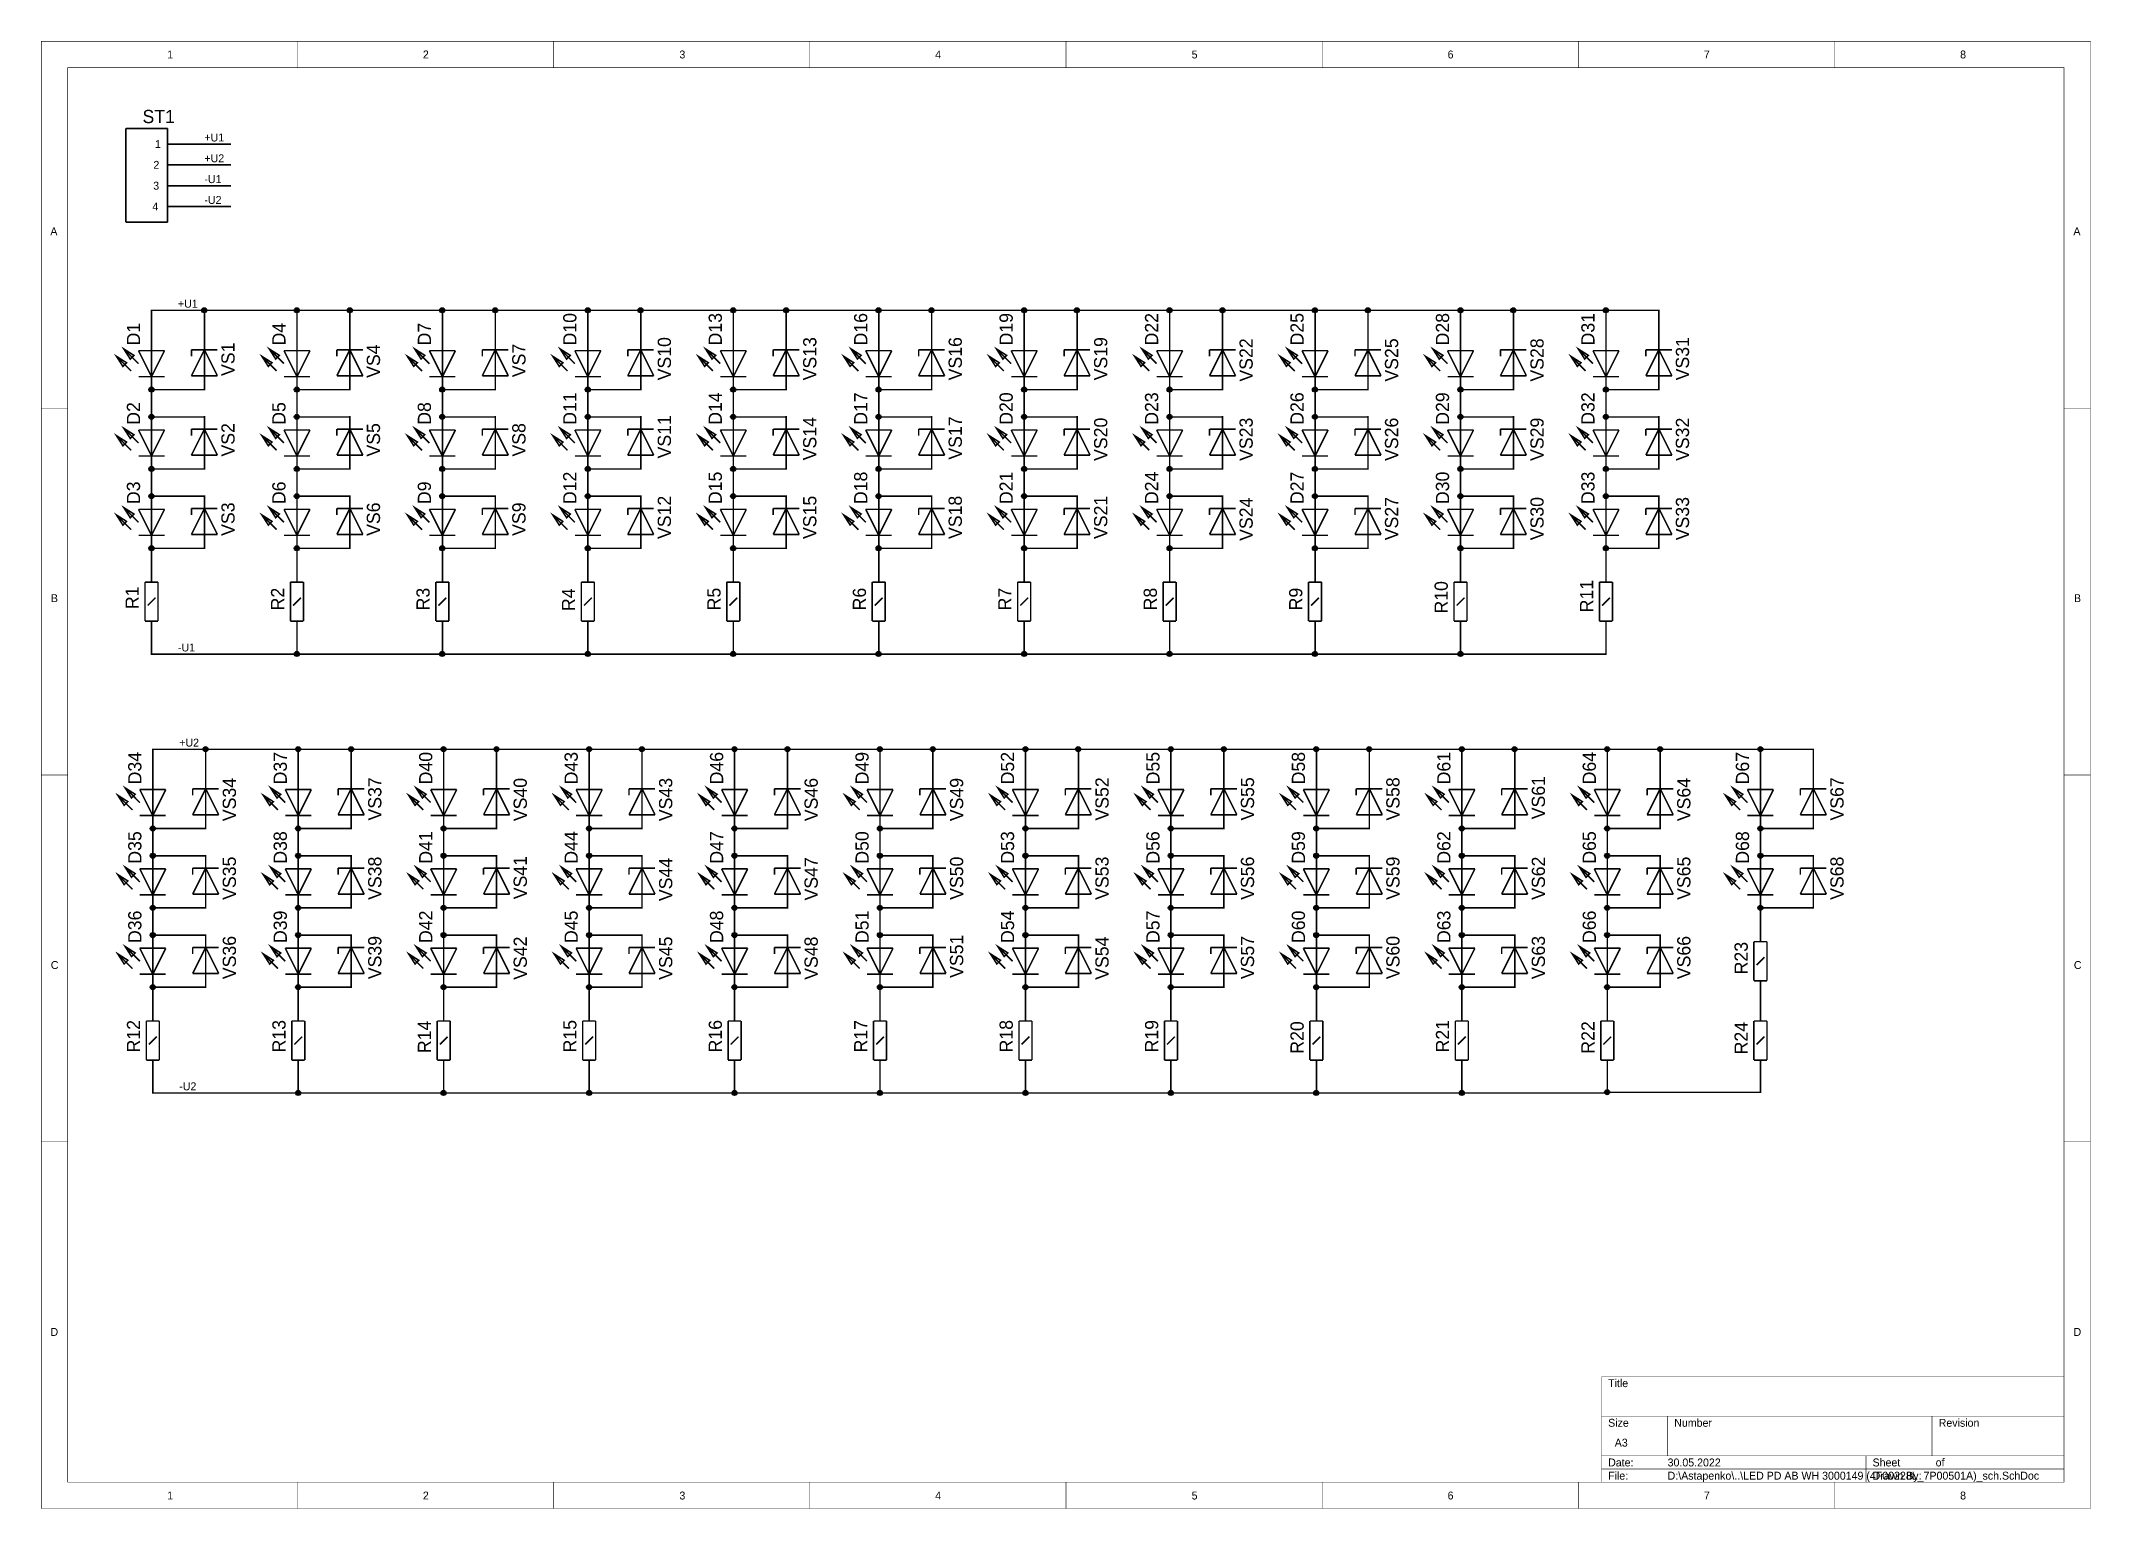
# Model space of a CAD drawing. Header units: millimetres. Extents: x 0 to 394, y 0 to 282.
import ezdxf

# ---------------------------------------------------------------- set-up
doc = ezdxf.new("R2010")
doc.units = ezdxf.units.MM
doc.layers.add('Sheet', color=255, linetype='Continuous')

msp = doc.modelspace()

# ---------------------------------------------------------------- texts
at = {"layer": 'Sheet'}
for s, height, p in [('1', 1.52, (24.2, 278.64)), ('2', 1.52, (73.31, 278.64)), ('3', 1.52, (122.59, 278.64)), ('4', 1.52, (171.73, 278.64)), ('5', 1.52, (220.99, 278.64)), ('6', 1.52, (270.16, 278.64)), ('7', 1.52, (319.39, 278.64)), ('8', 1.52, (368.61, 278.64)), ('ST1', 2.54, (19.45, 266.21)), ('+U1', 1.524, (31.34, 262.69)), ('1', 1.52, (21.85, 261.43)), ('+U2', 1.524, (31.34, 258.69)), ('2', 1.52, (21.55, 257.43)), ('-U1', 1.524, (31.34, 254.69)), ('3', 1.52, (21.51, 253.43)), ('-U2', 1.524, (31.34, 250.69)), ('4', 1.52, (21.34, 249.43)), ('A', 1.52, (1.75, 244.67)), ('A', 1.52, (390.37, 244.67)), ('+U1', 1.524, (26.26, 230.75)), ('B', 1.52, (1.86, 174.18)), ('B', 1.52, (390.48, 174.18)), ('-U1', 1.524, (26.26, 164.71)), ('+U2', 1.524, (26.51, 146.43)), ('C', 1.52, (1.84, 103.7)), ('C', 1.52, (390.46, 103.7)), ('-U2', 1.524, (26.51, 80.39)), ('D', 1.52, (1.78, 33.21)), ('D', 1.52, (390.4, 33.21)), ('Title', 1.524, (300.99, 23.37)), ('Size', 1.524, (300.99, 15.75)), ('Number', 1.524, (313.69, 15.75)), ('Revision', 1.524, (364.49, 15.75)), ('A3', 1.524, (302.26, 11.94)), ('Date:', 1.524, (300.99, 8.13)), ('30.05.2022', 1.524, (312.42, 8.13)), ('Sheet            of', 1.524, (351.79, 8.13)), ('File:', 1.524, (300.99, 5.59)), ('D:\\Astapenko\\..\\LED PD AB WH 3000149 (4F00228L_7P00501A)_sch.SchDoc', 1.524, (312.42, 5.59)), ('Drawn By:', 1.524, (351.79, 5.59)), ('1', 1.52, (24.2, 1.78)), ('2', 1.52, (73.31, 1.78)), ('3', 1.52, (122.59, 1.78)), ('4', 1.52, (171.73, 1.78)), ('5', 1.52, (220.99, 1.78)), ('6', 1.52, (270.16, 1.78)), ('7', 1.52, (319.39, 1.78)), ('8', 1.52, (368.61, 1.78))]:
    msp.add_text(s, height=height, dxfattribs=at).set_placement(p)
for s, p in [('D10', (102.8, 223.5)), ('D13', (130.74, 223.5)), ('D16', (158.68, 223.5)), ('D19', (186.62, 223.5)), ('D22', (214.56, 223.5)), ('D25', (242.5, 223.5)), ('D28', (270.44, 223.5)), ('D31', (298.38, 223.5)), ('D1', (18.98, 223.5)), ('D4', (46.92, 223.5)), ('D7', (74.86, 223.5)), ('VS10', (120.96, 216.79)), ('VS13', (148.9, 216.79)), ('VS16', (176.84, 216.79)), ('VS19', (204.78, 216.79)), ('VS22', (232.72, 216.55)), ('VS25', (260.66, 216.55)), ('VS28', (288.6, 216.55)), ('VS31', (316.54, 216.79)), ('VS1', (37.14, 217.63)), ('VS4', (65.08, 217.27)), ('VS7', (93.02, 217.39)), ('D11', (102.8, 208.26)), ('D14', (130.74, 208.26)), ('D17', (158.68, 208.26)), ('D20', (186.62, 208.26)), ('D23', (214.56, 208.26)), ('D26', (242.5, 208.26)), ('D29', (270.44, 208.26)), ('D32', (298.38, 208.26)), ('D2', (18.98, 208.26)), ('D5', (46.92, 208.26)), ('D8', (74.86, 208.26)), ('VS11', (120.96, 201.79)), ('VS14', (148.9, 201.43)), ('VS17', (176.84, 201.55)), ('VS20', (204.78, 201.31)), ('VS23', (232.72, 201.31)), ('VS26', (260.66, 201.31)), ('VS29', (288.6, 201.31)), ('VS32', (316.54, 201.31)), ('VS2', (37.14, 202.15)), ('VS5', (65.08, 202.15)), ('VS8', (93.02, 202.15)), ('D3', (18.98, 193.02)), ('D6', (46.92, 193.02)), ('D9', (74.86, 193.02)), ('D12', (102.8, 193.02)), ('D15', (130.74, 193.02)), ('D18', (158.68, 193.02)), ('D21', (186.62, 193.02)), ('D24', (214.56, 193.02)), ('D27', (242.5, 193.02)), ('D30', (270.44, 193.02)), ('D33', (298.38, 193.02)), ('VS3', (37.14, 186.91)), ('VS6', (65.08, 186.91)), ('VS9', (93.02, 186.91)), ('VS12', (120.96, 186.31)), ('VS15', (148.9, 186.31)), ('VS18', (176.84, 186.31)), ('VS21', (204.78, 186.31)), ('VS24', (232.72, 185.95)), ('VS27', (260.66, 186.07)), ('VS30', (288.6, 186.07)), ('VS33', (316.54, 186.07)), ('R10', (270.19, 171.99)), ('R11', (298.13, 172.23)), ('R1', (18.73, 172.84)), ('R2', (46.67, 172.6)), ('R3', (74.61, 172.6)), ('R4', (102.55, 172.47)), ('R5', (130.49, 172.6)), ('R6', (158.43, 172.6)), ('R7', (186.37, 172.6)), ('R8', (214.31, 172.6)), ('R9', (242.25, 172.6)), ('D34', (19.24, 139.17)), ('D37', (47.18, 139.17)), ('D40', (75.12, 139.17)), ('D43', (103.06, 139.17)), ('D46', (131, 139.17)), ('D49', (158.94, 139.17)), ('D52', (186.88, 139.17)), ('D55', (214.82, 139.17)), ('D58', (242.76, 139.17)), ('D61', (270.7, 139.17)), ('D64', (298.64, 139.17)), ('D67', (328.06, 139.17)), ('VS34', (37.4, 132.1)), ('VS37', (65.34, 132.22)), ('VS40', (93.28, 132.1)), ('VS43', (121.22, 132.1)), ('VS46', (149.16, 132.1)), ('VS49', (177.1, 132.1)), ('VS52', (205.04, 132.22)), ('VS55', (232.98, 132.22)), ('VS58', (260.92, 132.22)), ('VS61', (288.86, 132.46)), ('VS64', (316.8, 132.1)), ('VS67', (346.22, 132.22)), ('D35', (19.24, 123.93)), ('D38', (47.18, 123.93)), ('D41', (75.12, 123.93)), ('D44', (103.06, 123.93)), ('D47', (131, 123.93)), ('D50', (158.94, 123.93)), ('D53', (186.88, 123.93)), ('D56', (214.82, 123.93)), ('D59', (242.76, 123.93)), ('D62', (270.7, 123.93)), ('D65', (298.64, 123.93)), ('D68', (328.06, 123.93)), ('VS35', (37.4, 116.98)), ('VS38', (65.34, 116.98)), ('VS41', (93.28, 117.1)), ('VS44', (121.22, 116.74)), ('VS47', (149.16, 116.86)), ('VS50', (177.1, 116.98)), ('VS53', (205.04, 116.98)), ('VS56', (232.98, 116.98)), ('VS59', (260.92, 116.98)), ('VS62', (288.86, 116.98)), ('VS65', (316.8, 116.98)), ('VS68', (346.22, 116.98)), ('D36', (19.24, 108.69)), ('D39', (47.18, 108.69)), ('D42', (75.12, 108.69)), ('D45', (103.06, 108.69)), ('D48', (131, 108.69)), ('D51', (158.94, 108.69)), ('D54', (186.88, 108.69)), ('D57', (214.82, 108.69)), ('D60', (242.76, 108.69)), ('D63', (270.7, 108.69)), ('D66', (298.64, 108.69)), ('VS36', (37.4, 101.74)), ('VS39', (65.34, 101.74)), ('VS42', (93.28, 101.62)), ('VS45', (121.22, 101.62)), ('VS48', (149.16, 101.62)), ('VS51', (177.1, 101.98)), ('VS54', (205.04, 101.62)), ('VS57', (232.98, 101.74)), ('VS60', (260.92, 101.74)), ('VS63', (288.86, 101.74)), ('VS66', (316.8, 101.74)), ('R23', (327.81, 102.67)), ('R12', (18.99, 87.67)), ('R13', (46.93, 87.67)), ('R14', (74.87, 87.54)), ('R15', (102.81, 87.67)), ('R16', (130.75, 87.67)), ('R17', (158.69, 87.67)), ('R18', (186.63, 87.67)), ('R19', (214.57, 87.67)), ('R20', (242.51, 87.43)), ('R21', (270.45, 87.67)), ('R22', (298.39, 87.43)), ('R24', (327.81, 87.3))]:
    msp.add_text(s, height=2.54, rotation=90, dxfattribs=at).set_placement(p)

# ---------------------------------------------------------------- linework, layer by layer
at = {"layer": 'Sheet'}
for points, const_width in [([(0, 281.94), (393.66, 281.94), (393.66, 0.04), (0, 0.04), (0, 281.94)], 0.0991), ([(49.21, 276.86), (49.21, 281.94)], 0.0991), ([(98.42, 276.86), (98.42, 281.94)], 0.0991), ([(147.64, 276.86), (147.64, 281.94)], 0.0991), ([(196.85, 276.86), (196.85, 281.94)], 0.0991), ([(246.06, 276.86), (246.06, 281.94)], 0.0991), ([(295.27, 276.86), (295.27, 281.94)], 0.0991), ([(344.49, 276.86), (344.49, 281.94)], 0.0991), ([(5.08, 276.86), (388.58, 276.86), (388.58, 5.12), (5.08, 5.12), (5.08, 276.86)], 0.0991), ([(24.26, 265.18), (16.26, 265.18)], 0.3), ([(16.26, 265.18), (16.26, 247.18)], 0.3), ([(24.26, 247.18), (24.26, 265.18)], 0.3), ([(26.26, 262.18), (24.26, 262.18)], 0.3), ([(24.26, 262.18), (26.26, 262.18)], 0.3), ([(26.26, 262.18), (36.42, 262.18)], 0.3), ([(24.26, 258.18), (26.26, 258.18)], 0.3), ([(24.26, 258.18), (26.26, 258.18)], 0.3), ([(26.26, 258.18), (36.42, 258.18)], 0.3), ([(26.26, 254.18), (24.26, 254.18)], 0.3), ([(24.26, 254.18), (26.26, 254.18)], 0.3), ([(26.26, 254.18), (36.42, 254.18)], 0.3), ([(24.26, 250.18), (26.26, 250.18)], 0.3), ([(24.26, 250.18), (26.26, 250.18)], 0.3), ([(26.26, 250.18), (36.42, 250.18)], 0.3), ([(16.26, 247.18), (24.26, 247.18)], 0.3), ([(21.18, 225), (21.18, 230.24), (31.34, 230.24), (31.34, 225.16)], 0.3), ([(31.34, 230.24), (49.12, 230.24), (59.28, 230.24), (77.06, 230.24), (87.22, 230.24), (105, 230.24), (115.16, 230.24), (132.94, 230.24), (143.1, 230.24), (160.88, 230.24), (171.04, 230.24), (188.82, 230.24), (198.98, 230.24), (216.76, 230.24), (226.92, 230.24), (244.7, 230.24), (254.86, 230.24), (272.64, 230.24), (282.8, 230.24), (300.58, 230.24), (310.74, 230.24), (310.74, 225.16)], 0.3), ([(49.12, 225), (49.12, 230.24)], 0.3), ([(59.28, 230.24), (59.28, 225.16)], 0.3), ([(77.06, 225), (77.06, 230.24)], 0.3), ([(87.22, 230.24), (87.22, 225.16)], 0.3), ([(105, 225), (105, 230.24)], 0.3), ([(115.16, 230.24), (115.16, 225.16)], 0.3), ([(132.94, 225), (132.94, 230.24)], 0.3), ([(143.1, 230.24), (143.1, 225.16)], 0.3), ([(160.88, 225), (160.88, 230.24)], 0.3), ([(171.04, 230.24), (171.04, 225.16)], 0.3), ([(188.82, 225), (188.82, 230.24)], 0.3), ([(198.98, 230.24), (198.98, 225.16)], 0.3), ([(216.76, 225), (216.76, 230.24)], 0.3), ([(226.92, 230.24), (226.92, 225.16)], 0.3), ([(244.7, 225), (244.7, 230.24)], 0.3), ([(254.86, 230.24), (254.86, 225.16)], 0.3), ([(272.64, 225), (272.64, 230.24)], 0.3), ([(282.8, 230.24), (282.8, 225.16)], 0.3), ([(300.58, 225), (300.58, 230.24)], 0.3), ([(21.18, 222.5), (21.18, 225)], 0.3), ([(31.34, 222.66), (31.34, 225.16)], 0.3), ([(49.12, 222.5), (49.12, 225)], 0.3), ([(59.28, 222.66), (59.28, 225.16)], 0.3), ([(77.06, 222.5), (77.06, 225)], 0.3), ([(87.22, 222.66), (87.22, 225.16)], 0.3), ([(105, 222.5), (105, 225)], 0.3), ([(115.16, 222.66), (115.16, 225.16)], 0.3), ([(132.94, 222.5), (132.94, 225)], 0.3), ([(143.1, 222.66), (143.1, 225.16)], 0.3), ([(160.88, 222.5), (160.88, 225)], 0.3), ([(171.04, 222.66), (171.04, 225.16)], 0.3), ([(188.82, 222.5), (188.82, 225)], 0.3), ([(198.98, 222.66), (198.98, 225.16)], 0.3), ([(216.76, 222.5), (216.76, 225)], 0.3), ([(226.92, 222.66), (226.92, 225.16)], 0.3), ([(244.7, 222.5), (244.7, 225)], 0.3), ([(254.86, 222.66), (254.86, 225.16)], 0.3), ([(272.64, 222.5), (272.64, 225)], 0.3), ([(282.8, 222.66), (282.8, 225.16)], 0.3), ([(300.58, 222.5), (300.58, 225)], 0.3), ([(310.74, 222.66), (310.74, 225.16)], 0.3), ([(17.27, 218.59), (14.44, 221.41)], 0.3), ([(16.38, 220.18), (14.44, 221.41)], 0.3), ([(15.68, 219.47), (14.44, 221.41)], 0.3), ([(18.68, 220), (15.85, 222.83)], 0.3), ([(17.09, 220.88), (15.85, 222.83)], 0.3), ([(17.8, 221.59), (15.85, 222.83)], 0.3), ([(18.68, 222.5), (23.68, 222.5)], 0.3), ([(18.68, 222.5), (21.18, 217.5)], 0.3), ([(23.68, 222.5), (21.18, 217.5)], 0.3), ([(21.18, 217.5), (21.18, 222.5)], 0.3), ([(33.84, 222.66), (28.84, 222.66)], 0.3), ([(28.84, 217.66), (31.34, 222.66)], 0.3), ([(28.84, 222.66), (28.84, 221.41)], 0.3), ([(31.34, 217.66), (31.34, 222.66)], 0.3), ([(31.34, 222.66), (33.84, 217.66)], 0.3), ([(45.21, 218.59), (42.38, 221.41)], 0.3), ([(44.32, 220.18), (42.38, 221.41)], 0.3), ([(43.62, 219.47), (42.38, 221.41)], 0.3), ([(46.62, 220), (43.79, 222.83)], 0.3), ([(45.03, 220.88), (43.79, 222.83)], 0.3), ([(45.74, 221.59), (43.79, 222.83)], 0.3), ([(46.62, 222.5), (51.62, 222.5)], 0.3), ([(46.62, 222.5), (49.12, 217.5)], 0.3), ([(51.62, 222.5), (49.12, 217.5)], 0.3), ([(49.12, 217.5), (49.12, 222.5)], 0.3), ([(61.78, 222.66), (56.78, 222.66)], 0.3), ([(56.78, 217.66), (59.28, 222.66)], 0.3), ([(56.78, 222.66), (56.78, 221.41)], 0.3), ([(59.28, 217.66), (59.28, 222.66)], 0.3), ([(59.28, 222.66), (61.78, 217.66)], 0.3), ([(73.15, 218.59), (70.32, 221.41)], 0.3), ([(72.26, 220.18), (70.32, 221.41)], 0.3), ([(71.56, 219.47), (70.32, 221.41)], 0.3), ([(74.56, 220), (71.73, 222.83)], 0.3), ([(72.97, 220.88), (71.73, 222.83)], 0.3), ([(73.68, 221.59), (71.73, 222.83)], 0.3), ([(74.56, 222.5), (79.56, 222.5)], 0.3), ([(74.56, 222.5), (77.06, 217.5)], 0.3), ([(79.56, 222.5), (77.06, 217.5)], 0.3), ([(77.06, 217.5), (77.06, 222.5)], 0.3), ([(89.72, 222.66), (84.72, 222.66)], 0.3), ([(84.72, 217.66), (87.22, 222.66)], 0.3), ([(84.72, 222.66), (84.72, 221.41)], 0.3), ([(87.22, 217.66), (87.22, 222.66)], 0.3), ([(87.22, 222.66), (89.72, 217.66)], 0.3), ([(101.09, 218.59), (98.26, 221.41)], 0.3), ([(100.2, 220.18), (98.26, 221.41)], 0.3), ([(99.5, 219.47), (98.26, 221.41)], 0.3), ([(102.5, 220), (99.67, 222.83)], 0.3), ([(100.91, 220.88), (99.67, 222.83)], 0.3), ([(101.62, 221.59), (99.67, 222.83)], 0.3), ([(102.5, 222.5), (107.5, 222.5)], 0.3), ([(102.5, 222.5), (105, 217.5)], 0.3), ([(107.5, 222.5), (105, 217.5)], 0.3), ([(105, 217.5), (105, 222.5)], 0.3), ([(117.66, 222.66), (112.66, 222.66)], 0.3), ([(112.66, 217.66), (115.16, 222.66)], 0.3), ([(112.66, 222.66), (112.66, 221.41)], 0.3), ([(115.16, 217.66), (115.16, 222.66)], 0.3), ([(115.16, 222.66), (117.66, 217.66)], 0.3), ([(129.03, 218.59), (126.2, 221.41)], 0.3), ([(128.14, 220.18), (126.2, 221.41)], 0.3), ([(127.44, 219.47), (126.2, 221.41)], 0.3), ([(130.44, 220), (127.61, 222.83)], 0.3), ([(128.85, 220.88), (127.61, 222.83)], 0.3), ([(129.56, 221.59), (127.61, 222.83)], 0.3), ([(130.44, 222.5), (135.44, 222.5)], 0.3), ([(130.44, 222.5), (132.94, 217.5)], 0.3), ([(135.44, 222.5), (132.94, 217.5)], 0.3), ([(132.94, 217.5), (132.94, 222.5)], 0.3), ([(145.6, 222.66), (140.6, 222.66)], 0.3), ([(140.6, 217.66), (143.1, 222.66)], 0.3), ([(140.6, 222.66), (140.6, 221.41)], 0.3), ([(143.1, 217.66), (143.1, 222.66)], 0.3), ([(143.1, 222.66), (145.6, 217.66)], 0.3), ([(156.97, 218.59), (154.14, 221.41)], 0.3), ([(156.08, 220.18), (154.14, 221.41)], 0.3), ([(155.38, 219.47), (154.14, 221.41)], 0.3), ([(158.38, 220), (155.55, 222.83)], 0.3), ([(156.79, 220.88), (155.55, 222.83)], 0.3), ([(157.5, 221.59), (155.55, 222.83)], 0.3), ([(158.38, 222.5), (163.38, 222.5)], 0.3), ([(158.38, 222.5), (160.88, 217.5)], 0.3), ([(163.38, 222.5), (160.88, 217.5)], 0.3), ([(160.88, 217.5), (160.88, 222.5)], 0.3), ([(173.54, 222.66), (168.54, 222.66)], 0.3), ([(168.54, 217.66), (171.04, 222.66)], 0.3), ([(168.54, 222.66), (168.54, 221.41)], 0.3), ([(171.04, 217.66), (171.04, 222.66)], 0.3), ([(171.04, 222.66), (173.54, 217.66)], 0.3), ([(184.91, 218.59), (182.08, 221.41)], 0.3), ([(184.02, 220.18), (182.08, 221.41)], 0.3), ([(183.32, 219.47), (182.08, 221.41)], 0.3), ([(186.32, 220), (183.49, 222.83)], 0.3), ([(184.73, 220.88), (183.49, 222.83)], 0.3), ([(185.44, 221.59), (183.49, 222.83)], 0.3), ([(186.32, 222.5), (191.32, 222.5)], 0.3), ([(186.32, 222.5), (188.82, 217.5)], 0.3), ([(191.32, 222.5), (188.82, 217.5)], 0.3), ([(188.82, 217.5), (188.82, 222.5)], 0.3), ([(201.48, 222.66), (196.48, 222.66)], 0.3), ([(196.48, 217.66), (198.98, 222.66)], 0.3), ([(196.48, 222.66), (196.48, 221.41)], 0.3), ([(198.98, 217.66), (198.98, 222.66)], 0.3), ([(198.98, 222.66), (201.48, 217.66)], 0.3), ([(212.85, 218.59), (210.02, 221.41)], 0.3), ([(211.96, 220.18), (210.02, 221.41)], 0.3), ([(211.26, 219.47), (210.02, 221.41)], 0.3), ([(214.26, 220), (211.43, 222.83)], 0.3), ([(212.67, 220.88), (211.43, 222.83)], 0.3), ([(213.38, 221.59), (211.43, 222.83)], 0.3), ([(214.26, 222.5), (219.26, 222.5)], 0.3), ([(214.26, 222.5), (216.76, 217.5)], 0.3), ([(219.26, 222.5), (216.76, 217.5)], 0.3), ([(216.76, 217.5), (216.76, 222.5)], 0.3), ([(229.42, 222.66), (224.42, 222.66)], 0.3), ([(224.42, 217.66), (226.92, 222.66)], 0.3), ([(224.42, 222.66), (224.42, 221.41)], 0.3), ([(226.92, 217.66), (226.92, 222.66)], 0.3), ([(226.92, 222.66), (229.42, 217.66)], 0.3), ([(240.79, 218.59), (237.96, 221.41)], 0.3), ([(239.9, 220.18), (237.96, 221.41)], 0.3), ([(239.2, 219.47), (237.96, 221.41)], 0.3), ([(242.2, 220), (239.37, 222.83)], 0.3), ([(240.61, 220.88), (239.37, 222.83)], 0.3), ([(241.32, 221.59), (239.37, 222.83)], 0.3), ([(242.2, 222.5), (247.2, 222.5)], 0.3), ([(242.2, 222.5), (244.7, 217.5)], 0.3), ([(247.2, 222.5), (244.7, 217.5)], 0.3), ([(244.7, 217.5), (244.7, 222.5)], 0.3), ([(257.36, 222.66), (252.36, 222.66)], 0.3), ([(252.36, 217.66), (254.86, 222.66)], 0.3), ([(252.36, 222.66), (252.36, 221.41)], 0.3), ([(254.86, 217.66), (254.86, 222.66)], 0.3), ([(254.86, 222.66), (257.36, 217.66)], 0.3), ([(268.73, 218.59), (265.9, 221.41)], 0.3), ([(267.84, 220.18), (265.9, 221.41)], 0.3), ([(267.14, 219.47), (265.9, 221.41)], 0.3), ([(270.14, 220), (267.31, 222.83)], 0.3), ([(268.55, 220.88), (267.31, 222.83)], 0.3), ([(269.26, 221.59), (267.31, 222.83)], 0.3), ([(270.14, 222.5), (275.14, 222.5)], 0.3), ([(270.14, 222.5), (272.64, 217.5)], 0.3), ([(275.14, 222.5), (272.64, 217.5)], 0.3), ([(272.64, 217.5), (272.64, 222.5)], 0.3), ([(285.3, 222.66), (280.3, 222.66)], 0.3), ([(280.3, 217.66), (282.8, 222.66)], 0.3), ([(280.3, 222.66), (280.3, 221.41)], 0.3), ([(282.8, 217.66), (282.8, 222.66)], 0.3), ([(282.8, 222.66), (285.3, 217.66)], 0.3), ([(296.67, 218.59), (293.84, 221.41)], 0.3), ([(295.78, 220.18), (293.84, 221.41)], 0.3), ([(295.08, 219.47), (293.84, 221.41)], 0.3), ([(298.08, 220), (295.25, 222.83)], 0.3), ([(296.49, 220.88), (295.25, 222.83)], 0.3), ([(297.2, 221.59), (295.25, 222.83)], 0.3), ([(298.08, 222.5), (303.08, 222.5)], 0.3), ([(298.08, 222.5), (300.58, 217.5)], 0.3), ([(303.08, 222.5), (300.58, 217.5)], 0.3), ([(300.58, 217.5), (300.58, 222.5)], 0.3), ([(313.24, 222.66), (308.24, 222.66)], 0.3), ([(308.24, 217.66), (310.74, 222.66)], 0.3), ([(308.24, 222.66), (308.24, 221.41)], 0.3), ([(310.74, 217.66), (310.74, 222.66)], 0.3), ([(310.74, 222.66), (313.24, 217.66)], 0.3), ([(18.68, 217.5), (23.68, 217.5)], 0.3), ([(21.18, 217.5), (21.18, 215)], 0.3), ([(33.84, 217.66), (28.84, 217.66)], 0.3), ([(31.34, 217.66), (31.34, 215.16)], 0.3), ([(46.62, 217.5), (51.62, 217.5)], 0.3), ([(49.12, 217.5), (49.12, 215)], 0.3), ([(61.78, 217.66), (56.78, 217.66)], 0.3), ([(59.28, 217.66), (59.28, 215.16)], 0.3), ([(74.56, 217.5), (79.56, 217.5)], 0.3), ([(77.06, 217.5), (77.06, 215)], 0.3), ([(89.72, 217.66), (84.72, 217.66)], 0.3), ([(87.22, 217.66), (87.22, 215.16)], 0.3), ([(102.5, 217.5), (107.5, 217.5)], 0.3), ([(105, 217.5), (105, 215)], 0.3), ([(117.66, 217.66), (112.66, 217.66)], 0.3), ([(115.16, 217.66), (115.16, 215.16)], 0.3), ([(130.44, 217.5), (135.44, 217.5)], 0.3), ([(132.94, 217.5), (132.94, 215)], 0.3), ([(145.6, 217.66), (140.6, 217.66)], 0.3), ([(143.1, 217.66), (143.1, 215.16)], 0.3), ([(158.38, 217.5), (163.38, 217.5)], 0.3), ([(160.88, 217.5), (160.88, 215)], 0.3), ([(173.54, 217.66), (168.54, 217.66)], 0.3), ([(171.04, 217.66), (171.04, 215.16)], 0.3), ([(186.32, 217.5), (191.32, 217.5)], 0.3), ([(188.82, 217.5), (188.82, 215)], 0.3), ([(201.48, 217.66), (196.48, 217.66)], 0.3), ([(198.98, 217.66), (198.98, 215.16)], 0.3), ([(214.26, 217.5), (219.26, 217.5)], 0.3), ([(216.76, 217.5), (216.76, 215)], 0.3), ([(229.42, 217.66), (224.42, 217.66)], 0.3), ([(226.92, 217.66), (226.92, 215.16)], 0.3), ([(242.2, 217.5), (247.2, 217.5)], 0.3), ([(244.7, 217.5), (244.7, 215)], 0.3), ([(257.36, 217.66), (252.36, 217.66)], 0.3), ([(254.86, 217.66), (254.86, 215.16)], 0.3), ([(270.14, 217.5), (275.14, 217.5)], 0.3), ([(272.64, 217.5), (272.64, 215)], 0.3), ([(285.3, 217.66), (280.3, 217.66)], 0.3), ([(282.8, 217.66), (282.8, 215.16)], 0.3), ([(298.08, 217.5), (303.08, 217.5)], 0.3), ([(300.58, 217.5), (300.58, 215)], 0.3), ([(313.24, 217.66), (308.24, 217.66)], 0.3), ([(310.74, 217.66), (310.74, 215.16)], 0.3), ([(31.34, 209.92), (31.34, 209.76), (21.18, 209.76), (21.18, 215), (31.34, 215), (31.34, 215.16)], 0.3), ([(59.28, 209.92), (59.28, 209.76), (49.12, 209.76), (49.12, 215), (59.28, 215), (59.28, 215.16)], 0.3), ([(87.22, 209.92), (87.22, 209.76), (77.06, 209.76), (77.06, 215), (87.22, 215), (87.22, 215.16)], 0.3), ([(115.16, 209.92), (115.16, 209.76), (105, 209.76), (105, 215), (115.16, 215), (115.16, 215.16)], 0.3), ([(143.1, 209.92), (143.1, 209.76), (132.94, 209.76), (132.94, 215), (143.1, 215), (143.1, 215.16)], 0.3), ([(171.04, 209.92), (171.04, 209.76), (160.88, 209.76), (160.88, 215), (171.04, 215), (171.04, 215.16)], 0.3), ([(198.98, 209.92), (198.98, 209.76), (188.82, 209.76), (188.82, 215), (198.98, 215), (198.98, 215.16)], 0.3), ([(226.92, 209.92), (226.92, 209.76), (216.76, 209.76), (216.76, 215), (226.92, 215), (226.92, 215.16)], 0.3), ([(254.86, 209.92), (254.86, 209.76), (244.7, 209.76), (244.7, 215), (254.86, 215), (254.86, 215.16)], 0.3), ([(282.8, 209.92), (282.8, 209.76), (272.64, 209.76), (272.64, 215), (282.8, 215), (282.8, 215.16)], 0.3), ([(310.74, 209.92), (310.74, 209.76), (300.58, 209.76), (300.58, 215), (310.74, 215), (310.74, 215.16)], 0.3), ([(5.08, 211.46), (0, 211.46)], 0.0991), ([(21.18, 207.26), (21.18, 209.76)], 0.3), ([(31.34, 207.42), (31.34, 209.92)], 0.3), ([(49.12, 207.26), (49.12, 209.76)], 0.3), ([(59.28, 207.42), (59.28, 209.92)], 0.3), ([(77.06, 207.26), (77.06, 209.76)], 0.3), ([(87.22, 207.42), (87.22, 209.92)], 0.3), ([(105, 207.26), (105, 209.76)], 0.3), ([(115.16, 207.42), (115.16, 209.92)], 0.3), ([(132.94, 207.26), (132.94, 209.76)], 0.3), ([(143.1, 207.42), (143.1, 209.92)], 0.3), ([(160.88, 207.26), (160.88, 209.76)], 0.3), ([(171.04, 207.42), (171.04, 209.92)], 0.3), ([(188.82, 207.26), (188.82, 209.76)], 0.3), ([(198.98, 207.42), (198.98, 209.92)], 0.3), ([(216.76, 207.26), (216.76, 209.76)], 0.3), ([(226.92, 207.42), (226.92, 209.92)], 0.3), ([(244.7, 207.26), (244.7, 209.76)], 0.3), ([(254.86, 207.42), (254.86, 209.92)], 0.3), ([(272.64, 207.26), (272.64, 209.76)], 0.3), ([(282.8, 207.42), (282.8, 209.92)], 0.3), ([(300.58, 207.26), (300.58, 209.76)], 0.3), ([(310.74, 207.42), (310.74, 209.92)], 0.3), ([(388.62, 211.46), (393.7, 211.46)], 0.0991), ([(17.27, 203.35), (14.44, 206.17)], 0.3), ([(16.38, 204.94), (14.44, 206.17)], 0.3), ([(15.68, 204.23), (14.44, 206.17)], 0.3), ([(18.68, 204.76), (15.85, 207.59)], 0.3), ([(17.09, 205.64), (15.85, 207.59)], 0.3), ([(17.8, 206.35), (15.85, 207.59)], 0.3), ([(18.68, 207.26), (23.68, 207.26)], 0.3), ([(18.68, 207.26), (21.18, 202.26)], 0.3), ([(23.68, 207.26), (21.18, 202.26)], 0.3), ([(21.18, 202.26), (21.18, 207.26)], 0.3), ([(33.84, 207.42), (28.84, 207.42)], 0.3), ([(28.84, 202.42), (31.34, 207.42)], 0.3), ([(28.84, 207.42), (28.84, 206.17)], 0.3), ([(31.34, 202.42), (31.34, 207.42)], 0.3), ([(31.34, 207.42), (33.84, 202.42)], 0.3), ([(45.21, 203.35), (42.38, 206.17)], 0.3), ([(44.32, 204.94), (42.38, 206.17)], 0.3), ([(43.62, 204.23), (42.38, 206.17)], 0.3), ([(46.62, 204.76), (43.79, 207.59)], 0.3), ([(45.03, 205.64), (43.79, 207.59)], 0.3), ([(45.74, 206.35), (43.79, 207.59)], 0.3), ([(46.62, 207.26), (51.62, 207.26)], 0.3), ([(46.62, 207.26), (49.12, 202.26)], 0.3), ([(51.62, 207.26), (49.12, 202.26)], 0.3), ([(49.12, 202.26), (49.12, 207.26)], 0.3), ([(61.78, 207.42), (56.78, 207.42)], 0.3), ([(56.78, 202.42), (59.28, 207.42)], 0.3), ([(56.78, 207.42), (56.78, 206.17)], 0.3), ([(59.28, 202.42), (59.28, 207.42)], 0.3), ([(59.28, 207.42), (61.78, 202.42)], 0.3), ([(73.15, 203.35), (70.32, 206.17)], 0.3), ([(72.26, 204.94), (70.32, 206.17)], 0.3), ([(71.56, 204.23), (70.32, 206.17)], 0.3), ([(74.56, 204.76), (71.73, 207.59)], 0.3), ([(72.97, 205.64), (71.73, 207.59)], 0.3), ([(73.68, 206.35), (71.73, 207.59)], 0.3), ([(74.56, 207.26), (79.56, 207.26)], 0.3), ([(74.56, 207.26), (77.06, 202.26)], 0.3), ([(79.56, 207.26), (77.06, 202.26)], 0.3), ([(77.06, 202.26), (77.06, 207.26)], 0.3), ([(89.72, 207.42), (84.72, 207.42)], 0.3), ([(84.72, 202.42), (87.22, 207.42)], 0.3), ([(84.72, 207.42), (84.72, 206.17)], 0.3), ([(87.22, 202.42), (87.22, 207.42)], 0.3), ([(87.22, 207.42), (89.72, 202.42)], 0.3), ([(101.09, 203.35), (98.26, 206.17)], 0.3), ([(100.2, 204.94), (98.26, 206.17)], 0.3), ([(99.5, 204.23), (98.26, 206.17)], 0.3), ([(102.5, 204.76), (99.67, 207.59)], 0.3), ([(100.91, 205.64), (99.67, 207.59)], 0.3), ([(101.62, 206.35), (99.67, 207.59)], 0.3), ([(102.5, 207.26), (107.5, 207.26)], 0.3), ([(102.5, 207.26), (105, 202.26)], 0.3), ([(107.5, 207.26), (105, 202.26)], 0.3), ([(105, 202.26), (105, 207.26)], 0.3), ([(117.66, 207.42), (112.66, 207.42)], 0.3), ([(112.66, 202.42), (115.16, 207.42)], 0.3), ([(112.66, 207.42), (112.66, 206.17)], 0.3), ([(115.16, 202.42), (115.16, 207.42)], 0.3), ([(115.16, 207.42), (117.66, 202.42)], 0.3), ([(129.03, 203.35), (126.2, 206.17)], 0.3), ([(128.14, 204.94), (126.2, 206.17)], 0.3), ([(127.44, 204.23), (126.2, 206.17)], 0.3), ([(130.44, 204.76), (127.61, 207.59)], 0.3), ([(128.85, 205.64), (127.61, 207.59)], 0.3), ([(129.56, 206.35), (127.61, 207.59)], 0.3), ([(130.44, 207.26), (135.44, 207.26)], 0.3), ([(130.44, 207.26), (132.94, 202.26)], 0.3), ([(135.44, 207.26), (132.94, 202.26)], 0.3), ([(132.94, 202.26), (132.94, 207.26)], 0.3), ([(145.6, 207.42), (140.6, 207.42)], 0.3), ([(140.6, 202.42), (143.1, 207.42)], 0.3), ([(140.6, 207.42), (140.6, 206.17)], 0.3), ([(143.1, 202.42), (143.1, 207.42)], 0.3), ([(143.1, 207.42), (145.6, 202.42)], 0.3), ([(156.97, 203.35), (154.14, 206.17)], 0.3), ([(156.08, 204.94), (154.14, 206.17)], 0.3), ([(155.38, 204.23), (154.14, 206.17)], 0.3), ([(158.38, 204.76), (155.55, 207.59)], 0.3), ([(156.79, 205.64), (155.55, 207.59)], 0.3), ([(157.5, 206.35), (155.55, 207.59)], 0.3), ([(158.38, 207.26), (163.38, 207.26)], 0.3), ([(158.38, 207.26), (160.88, 202.26)], 0.3), ([(163.38, 207.26), (160.88, 202.26)], 0.3), ([(160.88, 202.26), (160.88, 207.26)], 0.3), ([(173.54, 207.42), (168.54, 207.42)], 0.3), ([(168.54, 202.42), (171.04, 207.42)], 0.3), ([(168.54, 207.42), (168.54, 206.17)], 0.3), ([(171.04, 202.42), (171.04, 207.42)], 0.3), ([(171.04, 207.42), (173.54, 202.42)], 0.3), ([(184.91, 203.35), (182.08, 206.17)], 0.3), ([(184.02, 204.94), (182.08, 206.17)], 0.3), ([(183.32, 204.23), (182.08, 206.17)], 0.3), ([(186.32, 204.76), (183.49, 207.59)], 0.3), ([(184.73, 205.64), (183.49, 207.59)], 0.3), ([(185.44, 206.35), (183.49, 207.59)], 0.3), ([(186.32, 207.26), (191.32, 207.26)], 0.3), ([(186.32, 207.26), (188.82, 202.26)], 0.3), ([(191.32, 207.26), (188.82, 202.26)], 0.3), ([(188.82, 202.26), (188.82, 207.26)], 0.3), ([(201.48, 207.42), (196.48, 207.42)], 0.3), ([(196.48, 202.42), (198.98, 207.42)], 0.3), ([(196.48, 207.42), (196.48, 206.17)], 0.3), ([(198.98, 202.42), (198.98, 207.42)], 0.3), ([(198.98, 207.42), (201.48, 202.42)], 0.3), ([(212.85, 203.35), (210.02, 206.17)], 0.3), ([(211.96, 204.94), (210.02, 206.17)], 0.3), ([(211.26, 204.23), (210.02, 206.17)], 0.3), ([(214.26, 204.76), (211.43, 207.59)], 0.3), ([(212.67, 205.64), (211.43, 207.59)], 0.3), ([(213.38, 206.35), (211.43, 207.59)], 0.3), ([(214.26, 207.26), (219.26, 207.26)], 0.3), ([(214.26, 207.26), (216.76, 202.26)], 0.3), ([(219.26, 207.26), (216.76, 202.26)], 0.3), ([(216.76, 202.26), (216.76, 207.26)], 0.3), ([(229.42, 207.42), (224.42, 207.42)], 0.3), ([(224.42, 202.42), (226.92, 207.42)], 0.3), ([(224.42, 207.42), (224.42, 206.17)], 0.3), ([(226.92, 202.42), (226.92, 207.42)], 0.3), ([(226.92, 207.42), (229.42, 202.42)], 0.3), ([(240.79, 203.35), (237.96, 206.17)], 0.3), ([(239.9, 204.94), (237.96, 206.17)], 0.3), ([(239.2, 204.23), (237.96, 206.17)], 0.3), ([(242.2, 204.76), (239.37, 207.59)], 0.3), ([(240.61, 205.64), (239.37, 207.59)], 0.3), ([(241.32, 206.35), (239.37, 207.59)], 0.3), ([(242.2, 207.26), (247.2, 207.26)], 0.3), ([(242.2, 207.26), (244.7, 202.26)], 0.3), ([(247.2, 207.26), (244.7, 202.26)], 0.3), ([(244.7, 202.26), (244.7, 207.26)], 0.3), ([(257.36, 207.42), (252.36, 207.42)], 0.3), ([(252.36, 202.42), (254.86, 207.42)], 0.3), ([(252.36, 207.42), (252.36, 206.17)], 0.3), ([(254.86, 202.42), (254.86, 207.42)], 0.3), ([(254.86, 207.42), (257.36, 202.42)], 0.3), ([(268.73, 203.35), (265.9, 206.17)], 0.3), ([(267.84, 204.94), (265.9, 206.17)], 0.3), ([(267.14, 204.23), (265.9, 206.17)], 0.3), ([(270.14, 204.76), (267.31, 207.59)], 0.3), ([(268.55, 205.64), (267.31, 207.59)], 0.3), ([(269.26, 206.35), (267.31, 207.59)], 0.3), ([(270.14, 207.26), (275.14, 207.26)], 0.3), ([(270.14, 207.26), (272.64, 202.26)], 0.3), ([(275.14, 207.26), (272.64, 202.26)], 0.3), ([(272.64, 202.26), (272.64, 207.26)], 0.3), ([(285.3, 207.42), (280.3, 207.42)], 0.3), ([(280.3, 202.42), (282.8, 207.42)], 0.3), ([(280.3, 207.42), (280.3, 206.17)], 0.3), ([(282.8, 202.42), (282.8, 207.42)], 0.3), ([(282.8, 207.42), (285.3, 202.42)], 0.3), ([(296.67, 203.35), (293.84, 206.17)], 0.3), ([(295.78, 204.94), (293.84, 206.17)], 0.3), ([(295.08, 204.23), (293.84, 206.17)], 0.3), ([(298.08, 204.76), (295.25, 207.59)], 0.3), ([(296.49, 205.64), (295.25, 207.59)], 0.3), ([(297.2, 206.35), (295.25, 207.59)], 0.3), ([(298.08, 207.26), (303.08, 207.26)], 0.3), ([(298.08, 207.26), (300.58, 202.26)], 0.3), ([(303.08, 207.26), (300.58, 202.26)], 0.3), ([(300.58, 202.26), (300.58, 207.26)], 0.3), ([(313.24, 207.42), (308.24, 207.42)], 0.3), ([(308.24, 202.42), (310.74, 207.42)], 0.3), ([(308.24, 207.42), (308.24, 206.17)], 0.3), ([(310.74, 202.42), (310.74, 207.42)], 0.3), ([(310.74, 207.42), (313.24, 202.42)], 0.3), ([(18.68, 202.26), (23.68, 202.26)], 0.3), ([(21.18, 202.26), (21.18, 199.76)], 0.3), ([(33.84, 202.42), (28.84, 202.42)], 0.3), ([(31.34, 202.42), (31.34, 199.92)], 0.3), ([(46.62, 202.26), (51.62, 202.26)], 0.3), ([(49.12, 202.26), (49.12, 199.76)], 0.3), ([(61.78, 202.42), (56.78, 202.42)], 0.3), ([(59.28, 202.42), (59.28, 199.92)], 0.3), ([(74.56, 202.26), (79.56, 202.26)], 0.3), ([(77.06, 202.26), (77.06, 199.76)], 0.3), ([(89.72, 202.42), (84.72, 202.42)], 0.3), ([(87.22, 202.42), (87.22, 199.92)], 0.3), ([(102.5, 202.26), (107.5, 202.26)], 0.3), ([(105, 202.26), (105, 199.76)], 0.3), ([(117.66, 202.42), (112.66, 202.42)], 0.3), ([(115.16, 202.42), (115.16, 199.92)], 0.3), ([(130.44, 202.26), (135.44, 202.26)], 0.3), ([(132.94, 202.26), (132.94, 199.76)], 0.3), ([(145.6, 202.42), (140.6, 202.42)], 0.3), ([(143.1, 202.42), (143.1, 199.92)], 0.3), ([(158.38, 202.26), (163.38, 202.26)], 0.3), ([(160.88, 202.26), (160.88, 199.76)], 0.3), ([(173.54, 202.42), (168.54, 202.42)], 0.3), ([(171.04, 202.42), (171.04, 199.92)], 0.3), ([(186.32, 202.26), (191.32, 202.26)], 0.3), ([(188.82, 202.26), (188.82, 199.76)], 0.3), ([(201.48, 202.42), (196.48, 202.42)], 0.3), ([(198.98, 202.42), (198.98, 199.92)], 0.3), ([(214.26, 202.26), (219.26, 202.26)], 0.3), ([(216.76, 202.26), (216.76, 199.76)], 0.3), ([(229.42, 202.42), (224.42, 202.42)], 0.3), ([(226.92, 202.42), (226.92, 199.92)], 0.3), ([(242.2, 202.26), (247.2, 202.26)], 0.3), ([(244.7, 202.26), (244.7, 199.76)], 0.3), ([(257.36, 202.42), (252.36, 202.42)], 0.3), ([(254.86, 202.42), (254.86, 199.92)], 0.3), ([(270.14, 202.26), (275.14, 202.26)], 0.3), ([(272.64, 202.26), (272.64, 199.76)], 0.3), ([(285.3, 202.42), (280.3, 202.42)], 0.3), ([(282.8, 202.42), (282.8, 199.92)], 0.3), ([(298.08, 202.26), (303.08, 202.26)], 0.3), ([(300.58, 202.26), (300.58, 199.76)], 0.3), ([(313.24, 202.42), (308.24, 202.42)], 0.3), ([(310.74, 202.42), (310.74, 199.92)], 0.3), ([(31.34, 194.68), (31.34, 194.52), (21.18, 194.52), (21.18, 199.76), (31.34, 199.76), (31.34, 199.92)], 0.3), ([(59.28, 194.68), (59.28, 194.52), (49.12, 194.52), (49.12, 199.76), (59.28, 199.76), (59.28, 199.92)], 0.3), ([(87.22, 194.68), (87.22, 194.52), (77.06, 194.52), (77.06, 199.76), (87.22, 199.76), (87.22, 199.92)], 0.3), ([(115.16, 194.68), (115.16, 194.52), (105, 194.52), (105, 199.76), (115.16, 199.76), (115.16, 199.92)], 0.3), ([(143.1, 194.68), (143.1, 194.52), (132.94, 194.52), (132.94, 199.76), (143.1, 199.76), (143.1, 199.92)], 0.3), ([(171.04, 194.68), (171.04, 194.52), (160.88, 194.52), (160.88, 199.76), (171.04, 199.76), (171.04, 199.92)], 0.3), ([(198.98, 194.68), (198.98, 194.52), (188.82, 194.52), (188.82, 199.76), (198.98, 199.76), (198.98, 199.92)], 0.3), ([(226.92, 194.68), (226.92, 194.52), (216.76, 194.52), (216.76, 199.76), (226.92, 199.76), (226.92, 199.92)], 0.3), ([(254.86, 194.68), (254.86, 194.52), (244.7, 194.52), (244.7, 199.76), (254.86, 199.76), (254.86, 199.92)], 0.3), ([(282.8, 194.68), (282.8, 194.52), (272.64, 194.52), (272.64, 199.76), (282.8, 199.76), (282.8, 199.92)], 0.3), ([(310.74, 199.92), (310.74, 199.76), (300.58, 199.76), (300.58, 194.52), (300.58, 194.52)], 0.3), ([(21.18, 192.02), (21.18, 194.52)], 0.3), ([(31.34, 192.18), (31.34, 194.68)], 0.3), ([(49.12, 192.02), (49.12, 194.52)], 0.3), ([(59.28, 192.18), (59.28, 194.68)], 0.3), ([(77.06, 192.02), (77.06, 194.52)], 0.3), ([(87.22, 192.18), (87.22, 194.68)], 0.3), ([(105, 192.02), (105, 194.52)], 0.3), ([(115.16, 192.18), (115.16, 194.68)], 0.3), ([(132.94, 192.02), (132.94, 194.52)], 0.3), ([(143.1, 192.18), (143.1, 194.68)], 0.3), ([(160.88, 192.02), (160.88, 194.52)], 0.3), ([(171.04, 192.18), (171.04, 194.68)], 0.3), ([(188.82, 192.02), (188.82, 194.52)], 0.3), ([(198.98, 192.18), (198.98, 194.68)], 0.3), ([(216.76, 192.02), (216.76, 194.52)], 0.3), ([(226.92, 192.18), (226.92, 194.68)], 0.3), ([(244.7, 192.02), (244.7, 194.52)], 0.3), ([(254.86, 192.18), (254.86, 194.68)], 0.3), ([(272.64, 192.02), (272.64, 194.52)], 0.3), ([(282.8, 192.18), (282.8, 194.68)], 0.3), ([(310.74, 194.68), (310.74, 194.52), (300.58, 194.52)], 0.3), ([(300.58, 192.02), (300.58, 194.52)], 0.3), ([(310.74, 192.18), (310.74, 194.68)], 0.3), ([(17.27, 188.11), (14.44, 190.93)], 0.3), ([(16.38, 189.7), (14.44, 190.93)], 0.3), ([(15.68, 188.99), (14.44, 190.93)], 0.3), ([(18.68, 189.52), (15.85, 192.35)], 0.3), ([(17.09, 190.4), (15.85, 192.35)], 0.3), ([(17.8, 191.11), (15.85, 192.35)], 0.3), ([(18.68, 192.02), (23.68, 192.02)], 0.3), ([(18.68, 192.02), (21.18, 187.02)], 0.3), ([(23.68, 192.02), (21.18, 187.02)], 0.3), ([(21.18, 187.02), (21.18, 192.02)], 0.3), ([(33.84, 192.18), (28.84, 192.18)], 0.3), ([(28.84, 187.18), (31.34, 192.18)], 0.3), ([(28.84, 192.18), (28.84, 190.93)], 0.3), ([(31.34, 187.18), (31.34, 192.18)], 0.3), ([(31.34, 192.18), (33.84, 187.18)], 0.3), ([(45.21, 188.11), (42.38, 190.93)], 0.3), ([(44.32, 189.7), (42.38, 190.93)], 0.3), ([(43.62, 188.99), (42.38, 190.93)], 0.3), ([(46.62, 189.52), (43.79, 192.35)], 0.3), ([(45.03, 190.4), (43.79, 192.35)], 0.3), ([(45.74, 191.11), (43.79, 192.35)], 0.3), ([(46.62, 192.02), (51.62, 192.02)], 0.3), ([(46.62, 192.02), (49.12, 187.02)], 0.3), ([(51.62, 192.02), (49.12, 187.02)], 0.3), ([(49.12, 187.02), (49.12, 192.02)], 0.3), ([(61.78, 192.18), (56.78, 192.18)], 0.3), ([(56.78, 187.18), (59.28, 192.18)], 0.3), ([(56.78, 192.18), (56.78, 190.93)], 0.3), ([(59.28, 187.18), (59.28, 192.18)], 0.3), ([(59.28, 192.18), (61.78, 187.18)], 0.3), ([(73.15, 188.11), (70.32, 190.93)], 0.3), ([(72.26, 189.7), (70.32, 190.93)], 0.3), ([(71.56, 188.99), (70.32, 190.93)], 0.3), ([(74.56, 189.52), (71.73, 192.35)], 0.3), ([(72.97, 190.4), (71.73, 192.35)], 0.3), ([(73.68, 191.11), (71.73, 192.35)], 0.3), ([(74.56, 192.02), (79.56, 192.02)], 0.3), ([(74.56, 192.02), (77.06, 187.02)], 0.3), ([(79.56, 192.02), (77.06, 187.02)], 0.3), ([(77.06, 187.02), (77.06, 192.02)], 0.3), ([(89.72, 192.18), (84.72, 192.18)], 0.3), ([(84.72, 187.18), (87.22, 192.18)], 0.3), ([(84.72, 192.18), (84.72, 190.93)], 0.3), ([(87.22, 187.18), (87.22, 192.18)], 0.3), ([(87.22, 192.18), (89.72, 187.18)], 0.3), ([(101.09, 188.11), (98.26, 190.93)], 0.3), ([(100.2, 189.7), (98.26, 190.93)], 0.3), ([(99.5, 188.99), (98.26, 190.93)], 0.3), ([(102.5, 189.52), (99.67, 192.35)], 0.3), ([(100.91, 190.4), (99.67, 192.35)], 0.3), ([(101.62, 191.11), (99.67, 192.35)], 0.3), ([(102.5, 192.02), (107.5, 192.02)], 0.3), ([(102.5, 192.02), (105, 187.02)], 0.3), ([(107.5, 192.02), (105, 187.02)], 0.3), ([(105, 187.02), (105, 192.02)], 0.3), ([(117.66, 192.18), (112.66, 192.18)], 0.3), ([(112.66, 187.18), (115.16, 192.18)], 0.3), ([(112.66, 192.18), (112.66, 190.93)], 0.3), ([(115.16, 187.18), (115.16, 192.18)], 0.3), ([(115.16, 192.18), (117.66, 187.18)], 0.3), ([(129.03, 188.11), (126.2, 190.93)], 0.3), ([(128.14, 189.7), (126.2, 190.93)], 0.3), ([(127.44, 188.99), (126.2, 190.93)], 0.3), ([(130.44, 189.52), (127.61, 192.35)], 0.3), ([(128.85, 190.4), (127.61, 192.35)], 0.3), ([(129.56, 191.11), (127.61, 192.35)], 0.3), ([(130.44, 192.02), (135.44, 192.02)], 0.3), ([(130.44, 192.02), (132.94, 187.02)], 0.3), ([(135.44, 192.02), (132.94, 187.02)], 0.3), ([(132.94, 187.02), (132.94, 192.02)], 0.3), ([(145.6, 192.18), (140.6, 192.18)], 0.3), ([(140.6, 187.18), (143.1, 192.18)], 0.3), ([(140.6, 192.18), (140.6, 190.93)], 0.3), ([(143.1, 187.18), (143.1, 192.18)], 0.3), ([(143.1, 192.18), (145.6, 187.18)], 0.3), ([(156.97, 188.11), (154.14, 190.93)], 0.3), ([(156.08, 189.7), (154.14, 190.93)], 0.3), ([(155.38, 188.99), (154.14, 190.93)], 0.3), ([(158.38, 189.52), (155.55, 192.35)], 0.3), ([(156.79, 190.4), (155.55, 192.35)], 0.3), ([(157.5, 191.11), (155.55, 192.35)], 0.3), ([(158.38, 192.02), (163.38, 192.02)], 0.3), ([(158.38, 192.02), (160.88, 187.02)], 0.3), ([(163.38, 192.02), (160.88, 187.02)], 0.3), ([(160.88, 187.02), (160.88, 192.02)], 0.3), ([(173.54, 192.18), (168.54, 192.18)], 0.3), ([(168.54, 187.18), (171.04, 192.18)], 0.3), ([(168.54, 192.18), (168.54, 190.93)], 0.3), ([(171.04, 187.18), (171.04, 192.18)], 0.3), ([(171.04, 192.18), (173.54, 187.18)], 0.3), ([(184.91, 188.11), (182.08, 190.93)], 0.3), ([(184.02, 189.7), (182.08, 190.93)], 0.3), ([(183.32, 188.99), (182.08, 190.93)], 0.3), ([(186.32, 189.52), (183.49, 192.35)], 0.3), ([(184.73, 190.4), (183.49, 192.35)], 0.3), ([(185.44, 191.11), (183.49, 192.35)], 0.3), ([(186.32, 192.02), (191.32, 192.02)], 0.3), ([(186.32, 192.02), (188.82, 187.02)], 0.3), ([(191.32, 192.02), (188.82, 187.02)], 0.3), ([(188.82, 187.02), (188.82, 192.02)], 0.3), ([(201.48, 192.18), (196.48, 192.18)], 0.3), ([(196.48, 187.18), (198.98, 192.18)], 0.3), ([(196.48, 192.18), (196.48, 190.93)], 0.3), ([(198.98, 187.18), (198.98, 192.18)], 0.3), ([(198.98, 192.18), (201.48, 187.18)], 0.3), ([(212.85, 188.11), (210.02, 190.93)], 0.3), ([(211.96, 189.7), (210.02, 190.93)], 0.3), ([(211.26, 188.99), (210.02, 190.93)], 0.3), ([(214.26, 189.52), (211.43, 192.35)], 0.3), ([(212.67, 190.4), (211.43, 192.35)], 0.3), ([(213.38, 191.11), (211.43, 192.35)], 0.3), ([(214.26, 192.02), (219.26, 192.02)], 0.3), ([(214.26, 192.02), (216.76, 187.02)], 0.3), ([(219.26, 192.02), (216.76, 187.02)], 0.3), ([(216.76, 187.02), (216.76, 192.02)], 0.3), ([(229.42, 192.18), (224.42, 192.18)], 0.3), ([(224.42, 187.18), (226.92, 192.18)], 0.3), ([(224.42, 192.18), (224.42, 190.93)], 0.3), ([(226.92, 187.18), (226.92, 192.18)], 0.3), ([(226.92, 192.18), (229.42, 187.18)], 0.3), ([(240.79, 188.11), (237.96, 190.93)], 0.3), ([(239.9, 189.7), (237.96, 190.93)], 0.3), ([(239.2, 188.99), (237.96, 190.93)], 0.3), ([(242.2, 189.52), (239.37, 192.35)], 0.3), ([(240.61, 190.4), (239.37, 192.35)], 0.3), ([(241.32, 191.11), (239.37, 192.35)], 0.3), ([(242.2, 192.02), (247.2, 192.02)], 0.3), ([(242.2, 192.02), (244.7, 187.02)], 0.3), ([(247.2, 192.02), (244.7, 187.02)], 0.3), ([(244.7, 187.02), (244.7, 192.02)], 0.3), ([(257.36, 192.18), (252.36, 192.18)], 0.3), ([(252.36, 187.18), (254.86, 192.18)], 0.3), ([(252.36, 192.18), (252.36, 190.93)], 0.3), ([(254.86, 187.18), (254.86, 192.18)], 0.3), ([(254.86, 192.18), (257.36, 187.18)], 0.3), ([(268.73, 188.11), (265.9, 190.93)], 0.3), ([(267.84, 189.7), (265.9, 190.93)], 0.3), ([(267.14, 188.99), (265.9, 190.93)], 0.3), ([(270.14, 189.52), (267.31, 192.35)], 0.3), ([(268.55, 190.4), (267.31, 192.35)], 0.3), ([(269.26, 191.11), (267.31, 192.35)], 0.3), ([(270.14, 192.02), (275.14, 192.02)], 0.3), ([(270.14, 192.02), (272.64, 187.02)], 0.3), ([(275.14, 192.02), (272.64, 187.02)], 0.3), ([(272.64, 187.02), (272.64, 192.02)], 0.3), ([(285.3, 192.18), (280.3, 192.18)], 0.3), ([(280.3, 187.18), (282.8, 192.18)], 0.3), ([(280.3, 192.18), (280.3, 190.93)], 0.3), ([(282.8, 187.18), (282.8, 192.18)], 0.3), ([(282.8, 192.18), (285.3, 187.18)], 0.3), ([(296.67, 188.11), (293.84, 190.93)], 0.3), ([(295.78, 189.7), (293.84, 190.93)], 0.3), ([(295.08, 188.99), (293.84, 190.93)], 0.3), ([(298.08, 189.52), (295.25, 192.35)], 0.3), ([(296.49, 190.4), (295.25, 192.35)], 0.3), ([(297.2, 191.11), (295.25, 192.35)], 0.3), ([(298.08, 192.02), (303.08, 192.02)], 0.3), ([(298.08, 192.02), (300.58, 187.02)], 0.3), ([(303.08, 192.02), (300.58, 187.02)], 0.3), ([(300.58, 187.02), (300.58, 192.02)], 0.3), ([(313.24, 192.18), (308.24, 192.18)], 0.3), ([(308.24, 187.18), (310.74, 192.18)], 0.3), ([(308.24, 192.18), (308.24, 190.93)], 0.3), ([(310.74, 187.18), (310.74, 192.18)], 0.3), ([(310.74, 192.18), (313.24, 187.18)], 0.3), ([(18.68, 187.02), (23.68, 187.02)], 0.3), ([(21.18, 187.02), (21.18, 184.52)], 0.3), ([(33.84, 187.18), (28.84, 187.18)], 0.3), ([(31.34, 187.18), (31.34, 184.68)], 0.3), ([(46.62, 187.02), (51.62, 187.02)], 0.3), ([(49.12, 187.02), (49.12, 184.52)], 0.3), ([(61.78, 187.18), (56.78, 187.18)], 0.3), ([(59.28, 187.18), (59.28, 184.68)], 0.3), ([(74.56, 187.02), (79.56, 187.02)], 0.3), ([(77.06, 187.02), (77.06, 184.52)], 0.3), ([(89.72, 187.18), (84.72, 187.18)], 0.3), ([(87.22, 187.18), (87.22, 184.68)], 0.3), ([(102.5, 187.02), (107.5, 187.02)], 0.3), ([(105, 187.02), (105, 184.52)], 0.3), ([(117.66, 187.18), (112.66, 187.18)], 0.3), ([(115.16, 187.18), (115.16, 184.68)], 0.3), ([(130.44, 187.02), (135.44, 187.02)], 0.3), ([(132.94, 187.02), (132.94, 184.52)], 0.3), ([(145.6, 187.18), (140.6, 187.18)], 0.3), ([(143.1, 187.18), (143.1, 184.68)], 0.3), ([(158.38, 187.02), (163.38, 187.02)], 0.3), ([(160.88, 187.02), (160.88, 184.52)], 0.3), ([(173.54, 187.18), (168.54, 187.18)], 0.3), ([(171.04, 187.18), (171.04, 184.68)], 0.3), ([(186.32, 187.02), (191.32, 187.02)], 0.3), ([(188.82, 187.02), (188.82, 184.52)], 0.3), ([(201.48, 187.18), (196.48, 187.18)], 0.3), ([(198.98, 187.18), (198.98, 184.68)], 0.3), ([(214.26, 187.02), (219.26, 187.02)], 0.3), ([(216.76, 187.02), (216.76, 184.52)], 0.3), ([(229.42, 187.18), (224.42, 187.18)], 0.3), ([(226.92, 187.18), (226.92, 184.68)], 0.3), ([(242.2, 187.02), (247.2, 187.02)], 0.3), ([(244.7, 187.02), (244.7, 184.52)], 0.3), ([(257.36, 187.18), (252.36, 187.18)], 0.3), ([(254.86, 187.18), (254.86, 184.68)], 0.3), ([(270.14, 187.02), (275.14, 187.02)], 0.3), ([(272.64, 187.02), (272.64, 184.52)], 0.3), ([(285.3, 187.18), (280.3, 187.18)], 0.3), ([(282.8, 187.18), (282.8, 184.68)], 0.3), ([(298.08, 187.02), (303.08, 187.02)], 0.3), ([(300.58, 187.02), (300.58, 184.52)], 0.3), ([(313.24, 187.18), (308.24, 187.18)], 0.3), ([(310.74, 187.18), (310.74, 184.68)], 0.3), ([(31.34, 184.68), (31.34, 184.52), (21.18, 184.52), (21.18, 179.28)], 0.3), ([(59.28, 184.68), (59.28, 184.52), (49.12, 184.52), (49.12, 179.28)], 0.3), ([(87.22, 184.68), (87.22, 184.52), (77.06, 184.52), (77.06, 179.28)], 0.3), ([(115.16, 184.68), (115.16, 184.52), (105, 184.52), (105, 179.28)], 0.3), ([(143.1, 184.68), (143.1, 184.52), (132.94, 184.52), (132.94, 179.28)], 0.3), ([(171.04, 184.68), (171.04, 184.52), (160.88, 184.52), (160.88, 179.28)], 0.3), ([(198.98, 184.68), (198.98, 184.52), (188.82, 184.52), (188.82, 179.28)], 0.3), ([(226.92, 184.68), (226.92, 184.52), (216.76, 184.52), (216.76, 179.28)], 0.3), ([(254.86, 184.68), (254.86, 184.52), (244.7, 184.52), (244.7, 179.28)], 0.3), ([(282.8, 184.68), (282.8, 184.52), (272.64, 184.52), (272.64, 179.28)], 0.3), ([(310.74, 184.68), (310.74, 184.52), (300.58, 184.52), (300.58, 179.28)], 0.3), ([(19.93, 170.53), (19.93, 178.03)], 0.3), ([(19.93, 178.03), (22.43, 178.03)], 0.3), ([(21.18, 178.03), (21.18, 179.28)], 0.3), ([(22.43, 178.03), (22.43, 170.53)], 0.3), ([(47.87, 170.53), (47.87, 178.03)], 0.3), ([(47.87, 178.03), (50.37, 178.03)], 0.3), ([(49.12, 178.03), (49.12, 179.28)], 0.3), ([(50.37, 178.03), (50.37, 170.53)], 0.3), ([(75.81, 170.53), (75.81, 178.03)], 0.3), ([(75.81, 178.03), (78.31, 178.03)], 0.3), ([(77.06, 178.03), (77.06, 179.28)], 0.3), ([(78.31, 178.03), (78.31, 170.53)], 0.3), ([(103.75, 170.53), (103.75, 178.03)], 0.3), ([(103.75, 178.03), (106.25, 178.03)], 0.3), ([(105, 178.03), (105, 179.28)], 0.3), ([(106.25, 178.03), (106.25, 170.53)], 0.3), ([(131.69, 170.53), (131.69, 178.03)], 0.3), ([(131.69, 178.03), (134.19, 178.03)], 0.3), ([(132.94, 178.03), (132.94, 179.28)], 0.3), ([(134.19, 178.03), (134.19, 170.53)], 0.3), ([(159.63, 170.53), (159.63, 178.03)], 0.3), ([(159.63, 178.03), (162.13, 178.03)], 0.3), ([(160.88, 178.03), (160.88, 179.28)], 0.3), ([(162.13, 178.03), (162.13, 170.53)], 0.3), ([(187.57, 170.53), (187.57, 178.03)], 0.3), ([(187.57, 178.03), (190.07, 178.03)], 0.3), ([(188.82, 178.03), (188.82, 179.28)], 0.3), ([(190.07, 178.03), (190.07, 170.53)], 0.3), ([(215.51, 170.53), (215.51, 178.03)], 0.3), ([(215.51, 178.03), (218.01, 178.03)], 0.3), ([(216.76, 178.03), (216.76, 179.28)], 0.3), ([(218.01, 178.03), (218.01, 170.53)], 0.3), ([(243.45, 170.53), (243.45, 178.03)], 0.3), ([(243.45, 178.03), (245.95, 178.03)], 0.3), ([(244.7, 178.03), (244.7, 179.28)], 0.3), ([(245.95, 178.03), (245.95, 170.53)], 0.3), ([(271.39, 170.53), (271.39, 178.03)], 0.3), ([(271.39, 178.03), (273.89, 178.03)], 0.3), ([(272.64, 178.03), (272.64, 179.28)], 0.3), ([(273.89, 178.03), (273.89, 170.53)], 0.3), ([(299.33, 170.53), (299.33, 178.03)], 0.3), ([(299.33, 178.03), (301.83, 178.03)], 0.3), ([(300.58, 178.03), (300.58, 179.28)], 0.3), ([(301.83, 178.03), (301.83, 170.53)], 0.3), ([(20.43, 173.53), (21.93, 175.03)], 0.3), ([(48.37, 173.53), (49.87, 175.03)], 0.3), ([(76.31, 173.53), (77.81, 175.03)], 0.3), ([(104.25, 173.53), (105.75, 175.03)], 0.3), ([(132.19, 173.53), (133.69, 175.03)], 0.3), ([(160.13, 173.53), (161.63, 175.03)], 0.3), ([(188.07, 173.53), (189.57, 175.03)], 0.3), ([(216.01, 173.53), (217.51, 175.03)], 0.3), ([(243.95, 173.53), (245.45, 175.03)], 0.3), ([(271.89, 173.53), (273.39, 175.03)], 0.3), ([(299.83, 173.53), (301.33, 175.03)], 0.3), ([(22.43, 170.53), (19.93, 170.53)], 0.3), ([(21.18, 170.53), (21.18, 169.28)], 0.3), ([(300.58, 169.28), (300.58, 164.2), (272.64, 164.2), (244.7, 164.2), (216.76, 164.2), (188.82, 164.2), (160.88, 164.2), (132.94, 164.2), (105, 164.2), (77.06, 164.2), (49.12, 164.2), (21.18, 164.2), (21.18, 169.28)], 0.3), ([(50.37, 170.53), (47.87, 170.53)], 0.3), ([(49.12, 170.53), (49.12, 169.28)], 0.3), ([(49.12, 169.28), (49.12, 164.2)], 0.3), ([(78.31, 170.53), (75.81, 170.53)], 0.3), ([(77.06, 170.53), (77.06, 169.28)], 0.3), ([(77.06, 169.28), (77.06, 164.2)], 0.3), ([(106.25, 170.53), (103.75, 170.53)], 0.3), ([(105, 170.53), (105, 169.28)], 0.3), ([(105, 169.28), (105, 164.2)], 0.3), ([(134.19, 170.53), (131.69, 170.53)], 0.3), ([(132.94, 170.53), (132.94, 169.28)], 0.3), ([(132.94, 169.28), (132.94, 164.2)], 0.3), ([(162.13, 170.53), (159.63, 170.53)], 0.3), ([(160.88, 170.53), (160.88, 169.28)], 0.3), ([(160.88, 169.28), (160.88, 164.2)], 0.3), ([(190.07, 170.53), (187.57, 170.53)], 0.3), ([(188.82, 170.53), (188.82, 169.28)], 0.3), ([(188.82, 169.28), (188.82, 164.2)], 0.3), ([(218.01, 170.53), (215.51, 170.53)], 0.3), ([(216.76, 170.53), (216.76, 169.28)], 0.3), ([(216.76, 169.28), (216.76, 164.2)], 0.3), ([(245.95, 170.53), (243.45, 170.53)], 0.3), ([(244.7, 170.53), (244.7, 169.28)], 0.3), ([(244.7, 169.28), (244.7, 164.2)], 0.3), ([(273.89, 170.53), (271.39, 170.53)], 0.3), ([(272.64, 170.53), (272.64, 169.28)], 0.3), ([(272.64, 169.28), (272.64, 164.2)], 0.3), ([(301.83, 170.53), (299.33, 170.53)], 0.3), ([(300.58, 170.53), (300.58, 169.28)], 0.3), ([(21.43, 140.67), (21.43, 145.91), (31.59, 145.91), (31.59, 140.83)], 0.3), ([(31.59, 145.91), (49.37, 145.91), (59.53, 145.91), (77.31, 145.91), (87.47, 145.91), (105.25, 145.91), (115.41, 145.91), (133.19, 145.91), (143.35, 145.91), (161.13, 145.91), (171.29, 145.91), (189.07, 145.91), (199.23, 145.91), (217.01, 145.91), (227.17, 145.91), (244.95, 145.91), (255.11, 145.91), (272.89, 145.91), (283.05, 145.91), (300.83, 145.91), (310.99, 145.91), (330.25, 145.91)], 0.3), ([(49.37, 140.67), (49.37, 145.91)], 0.3), ([(59.53, 145.91), (59.53, 140.83)], 0.3), ([(77.31, 140.67), (77.31, 145.91)], 0.3), ([(87.47, 145.91), (87.47, 140.83)], 0.3), ([(105.25, 140.67), (105.25, 145.91)], 0.3), ([(115.41, 145.91), (115.41, 140.83)], 0.3), ([(133.19, 140.67), (133.19, 145.91)], 0.3), ([(143.35, 145.91), (143.35, 140.83)], 0.3), ([(161.13, 140.67), (161.13, 145.91)], 0.3), ([(171.29, 145.91), (171.29, 140.83)], 0.3), ([(189.07, 140.67), (189.07, 145.91)], 0.3), ([(199.23, 145.91), (199.23, 140.83)], 0.3), ([(217.01, 140.67), (217.01, 145.91)], 0.3), ([(227.17, 145.91), (227.17, 140.83)], 0.3), ([(244.95, 140.67), (244.95, 145.91)], 0.3), ([(255.11, 145.91), (255.11, 140.83)], 0.3), ([(272.89, 140.67), (272.89, 145.91)], 0.3), ([(283.05, 145.91), (283.05, 140.83)], 0.3), ([(300.83, 140.67), (300.83, 145.91)], 0.3), ([(310.99, 145.91), (310.99, 140.83)], 0.3), ([(330.25, 140.67), (330.25, 145.91), (340.41, 145.91), (340.41, 140.83)], 0.3), ([(5.08, 140.97), (0, 140.97)], 0.0991), ([(18.93, 135.67), (16.11, 138.5)], 0.3), ([(17.34, 136.56), (16.11, 138.5)], 0.3), ([(18.05, 137.26), (16.11, 138.5)], 0.3), ([(18.93, 138.17), (23.93, 138.17)], 0.3), ([(18.93, 138.17), (21.43, 133.17)], 0.3), ([(21.43, 138.17), (21.43, 140.67)], 0.3), ([(23.93, 138.17), (21.43, 133.17)], 0.3), ([(21.43, 133.17), (21.43, 138.17)], 0.3), ([(34.09, 138.33), (29.09, 138.33)], 0.3), ([(29.09, 133.33), (31.59, 138.33)], 0.3), ([(29.09, 138.33), (29.09, 137.08)], 0.3), ([(31.59, 138.33), (31.59, 140.83)], 0.3), ([(31.59, 133.33), (31.59, 138.33)], 0.3), ([(31.59, 138.33), (34.09, 133.33)], 0.3), ([(46.87, 135.67), (44.05, 138.5)], 0.3), ([(45.28, 136.56), (44.05, 138.5)], 0.3), ([(45.99, 137.26), (44.05, 138.5)], 0.3), ([(46.87, 138.17), (51.87, 138.17)], 0.3), ([(46.87, 138.17), (49.37, 133.17)], 0.3), ([(49.37, 138.17), (49.37, 140.67)], 0.3), ([(51.87, 138.17), (49.37, 133.17)], 0.3), ([(49.37, 133.17), (49.37, 138.17)], 0.3), ([(62.03, 138.33), (57.03, 138.33)], 0.3), ([(57.03, 133.33), (59.53, 138.33)], 0.3), ([(57.03, 138.33), (57.03, 137.08)], 0.3), ([(59.53, 138.33), (59.53, 140.83)], 0.3), ([(59.53, 133.33), (59.53, 138.33)], 0.3), ([(59.53, 138.33), (62.03, 133.33)], 0.3), ([(74.81, 135.67), (71.99, 138.5)], 0.3), ([(73.22, 136.56), (71.99, 138.5)], 0.3), ([(73.93, 137.26), (71.99, 138.5)], 0.3), ([(74.81, 138.17), (79.81, 138.17)], 0.3), ([(74.81, 138.17), (77.31, 133.17)], 0.3), ([(77.31, 138.17), (77.31, 140.67)], 0.3), ([(79.81, 138.17), (77.31, 133.17)], 0.3), ([(77.31, 133.17), (77.31, 138.17)], 0.3), ([(89.97, 138.33), (84.97, 138.33)], 0.3), ([(84.97, 133.33), (87.47, 138.33)], 0.3), ([(84.97, 138.33), (84.97, 137.08)], 0.3), ([(87.47, 138.33), (87.47, 140.83)], 0.3), ([(87.47, 133.33), (87.47, 138.33)], 0.3), ([(87.47, 138.33), (89.97, 133.33)], 0.3), ([(102.75, 135.67), (99.93, 138.5)], 0.3), ([(101.16, 136.56), (99.93, 138.5)], 0.3), ([(101.87, 137.26), (99.93, 138.5)], 0.3), ([(102.75, 138.17), (107.75, 138.17)], 0.3), ([(102.75, 138.17), (105.25, 133.17)], 0.3), ([(105.25, 138.17), (105.25, 140.67)], 0.3), ([(107.75, 138.17), (105.25, 133.17)], 0.3), ([(105.25, 133.17), (105.25, 138.17)], 0.3), ([(117.91, 138.33), (112.91, 138.33)], 0.3), ([(112.91, 133.33), (115.41, 138.33)], 0.3), ([(112.91, 138.33), (112.91, 137.08)], 0.3), ([(115.41, 138.33), (115.41, 140.83)], 0.3), ([(115.41, 133.33), (115.41, 138.33)], 0.3), ([(115.41, 138.33), (117.91, 133.33)], 0.3), ([(130.69, 135.67), (127.87, 138.5)], 0.3), ([(129.1, 136.56), (127.87, 138.5)], 0.3), ([(129.81, 137.26), (127.87, 138.5)], 0.3), ([(130.69, 138.17), (135.69, 138.17)], 0.3), ([(130.69, 138.17), (133.19, 133.17)], 0.3), ([(133.19, 138.17), (133.19, 140.67)], 0.3), ([(135.69, 138.17), (133.19, 133.17)], 0.3), ([(133.19, 133.17), (133.19, 138.17)], 0.3), ([(145.85, 138.33), (140.85, 138.33)], 0.3), ([(140.85, 133.33), (143.35, 138.33)], 0.3), ([(140.85, 138.33), (140.85, 137.08)], 0.3), ([(143.35, 138.33), (143.35, 140.83)], 0.3), ([(143.35, 133.33), (143.35, 138.33)], 0.3), ([(143.35, 138.33), (145.85, 133.33)], 0.3), ([(158.63, 135.67), (155.81, 138.5)], 0.3), ([(157.04, 136.56), (155.81, 138.5)], 0.3), ([(157.75, 137.26), (155.81, 138.5)], 0.3), ([(158.63, 138.17), (163.63, 138.17)], 0.3), ([(158.63, 138.17), (161.13, 133.17)], 0.3), ([(161.13, 138.17), (161.13, 140.67)], 0.3), ([(163.63, 138.17), (161.13, 133.17)], 0.3), ([(161.13, 133.17), (161.13, 138.17)], 0.3), ([(173.79, 138.33), (168.79, 138.33)], 0.3), ([(168.79, 133.33), (171.29, 138.33)], 0.3), ([(168.79, 138.33), (168.79, 137.08)], 0.3), ([(171.29, 138.33), (171.29, 140.83)], 0.3), ([(171.29, 133.33), (171.29, 138.33)], 0.3), ([(171.29, 138.33), (173.79, 133.33)], 0.3), ([(186.57, 135.67), (183.75, 138.5)], 0.3), ([(184.98, 136.56), (183.75, 138.5)], 0.3), ([(185.69, 137.26), (183.75, 138.5)], 0.3), ([(186.57, 138.17), (191.57, 138.17)], 0.3), ([(186.57, 138.17), (189.07, 133.17)], 0.3), ([(189.07, 138.17), (189.07, 140.67)], 0.3), ([(191.57, 138.17), (189.07, 133.17)], 0.3), ([(189.07, 133.17), (189.07, 138.17)], 0.3), ([(201.73, 138.33), (196.73, 138.33)], 0.3), ([(196.73, 133.33), (199.23, 138.33)], 0.3), ([(196.73, 138.33), (196.73, 137.08)], 0.3), ([(199.23, 138.33), (199.23, 140.83)], 0.3), ([(199.23, 133.33), (199.23, 138.33)], 0.3), ([(199.23, 138.33), (201.73, 133.33)], 0.3), ([(214.51, 135.67), (211.69, 138.5)], 0.3), ([(212.92, 136.56), (211.69, 138.5)], 0.3), ([(213.63, 137.26), (211.69, 138.5)], 0.3), ([(214.51, 138.17), (219.51, 138.17)], 0.3), ([(214.51, 138.17), (217.01, 133.17)], 0.3), ([(217.01, 138.17), (217.01, 140.67)], 0.3), ([(219.51, 138.17), (217.01, 133.17)], 0.3), ([(217.01, 133.17), (217.01, 138.17)], 0.3), ([(229.67, 138.33), (224.67, 138.33)], 0.3), ([(224.67, 133.33), (227.17, 138.33)], 0.3), ([(224.67, 138.33), (224.67, 137.08)], 0.3), ([(227.17, 138.33), (227.17, 140.83)], 0.3), ([(227.17, 133.33), (227.17, 138.33)], 0.3), ([(227.17, 138.33), (229.67, 133.33)], 0.3), ([(242.45, 135.67), (239.63, 138.5)], 0.3), ([(240.86, 136.56), (239.63, 138.5)], 0.3), ([(241.57, 137.26), (239.63, 138.5)], 0.3), ([(242.45, 138.17), (247.45, 138.17)], 0.3), ([(242.45, 138.17), (244.95, 133.17)], 0.3), ([(244.95, 138.17), (244.95, 140.67)], 0.3), ([(247.45, 138.17), (244.95, 133.17)], 0.3), ([(244.95, 133.17), (244.95, 138.17)], 0.3), ([(257.61, 138.33), (252.61, 138.33)], 0.3), ([(252.61, 133.33), (255.11, 138.33)], 0.3), ([(252.61, 138.33), (252.61, 137.08)], 0.3), ([(255.11, 138.33), (255.11, 140.83)], 0.3), ([(255.11, 133.33), (255.11, 138.33)], 0.3), ([(255.11, 138.33), (257.61, 133.33)], 0.3), ([(270.39, 135.67), (267.57, 138.5)], 0.3), ([(268.8, 136.56), (267.57, 138.5)], 0.3), ([(269.51, 137.26), (267.57, 138.5)], 0.3), ([(270.39, 138.17), (275.39, 138.17)], 0.3), ([(270.39, 138.17), (272.89, 133.17)], 0.3), ([(272.89, 138.17), (272.89, 140.67)], 0.3), ([(275.39, 138.17), (272.89, 133.17)], 0.3), ([(272.89, 133.17), (272.89, 138.17)], 0.3), ([(285.55, 138.33), (280.55, 138.33)], 0.3), ([(280.55, 133.33), (283.05, 138.33)], 0.3), ([(280.55, 138.33), (280.55, 137.08)], 0.3), ([(283.05, 138.33), (283.05, 140.83)], 0.3), ([(283.05, 133.33), (283.05, 138.33)], 0.3), ([(283.05, 138.33), (285.55, 133.33)], 0.3), ([(298.33, 135.67), (295.51, 138.5)], 0.3), ([(296.74, 136.56), (295.51, 138.5)], 0.3), ([(297.45, 137.26), (295.51, 138.5)], 0.3), ([(298.33, 138.17), (303.33, 138.17)], 0.3), ([(298.33, 138.17), (300.83, 133.17)], 0.3), ([(300.83, 138.17), (300.83, 140.67)], 0.3), ([(303.33, 138.17), (300.83, 133.17)], 0.3), ([(300.83, 133.17), (300.83, 138.17)], 0.3), ([(313.49, 138.33), (308.49, 138.33)], 0.3), ([(308.49, 133.33), (310.99, 138.33)], 0.3), ([(308.49, 138.33), (308.49, 137.08)], 0.3), ([(310.99, 138.33), (310.99, 140.83)], 0.3), ([(310.99, 133.33), (310.99, 138.33)], 0.3), ([(310.99, 138.33), (313.49, 133.33)], 0.3), ([(327.75, 135.67), (324.93, 138.5)], 0.3), ([(326.16, 136.56), (324.93, 138.5)], 0.3), ([(326.87, 137.26), (324.93, 138.5)], 0.3), ([(327.75, 138.17), (332.75, 138.17)], 0.3), ([(327.75, 138.17), (330.25, 133.17)], 0.3), ([(330.25, 138.17), (330.25, 140.67)], 0.3), ([(332.75, 138.17), (330.25, 133.17)], 0.3), ([(330.25, 133.17), (330.25, 138.17)], 0.3), ([(342.91, 138.33), (337.91, 138.33)], 0.3), ([(337.91, 133.33), (340.41, 138.33)], 0.3), ([(337.91, 138.33), (337.91, 137.08)], 0.3), ([(340.41, 138.33), (340.41, 140.83)], 0.3), ([(340.41, 133.33), (340.41, 138.33)], 0.3), ([(340.41, 138.33), (342.91, 133.33)], 0.3), ([(388.62, 140.97), (393.7, 140.97)], 0.0991), ([(17.52, 134.26), (14.69, 137.09)], 0.3), ([(16.64, 135.85), (14.69, 137.09)], 0.3), ([(15.93, 135.14), (14.69, 137.09)], 0.3), ([(45.46, 134.26), (42.63, 137.09)], 0.3), ([(44.58, 135.85), (42.63, 137.09)], 0.3), ([(43.87, 135.14), (42.63, 137.09)], 0.3), ([(73.4, 134.26), (70.57, 137.09)], 0.3), ([(72.52, 135.85), (70.57, 137.09)], 0.3), ([(71.81, 135.14), (70.57, 137.09)], 0.3), ([(101.34, 134.26), (98.51, 137.09)], 0.3), ([(100.46, 135.85), (98.51, 137.09)], 0.3), ([(99.75, 135.14), (98.51, 137.09)], 0.3), ([(129.28, 134.26), (126.45, 137.09)], 0.3), ([(128.4, 135.85), (126.45, 137.09)], 0.3), ([(127.69, 135.14), (126.45, 137.09)], 0.3), ([(157.22, 134.26), (154.39, 137.09)], 0.3), ([(156.34, 135.85), (154.39, 137.09)], 0.3), ([(155.63, 135.14), (154.39, 137.09)], 0.3), ([(185.16, 134.26), (182.33, 137.09)], 0.3), ([(184.28, 135.85), (182.33, 137.09)], 0.3), ([(183.57, 135.14), (182.33, 137.09)], 0.3), ([(213.1, 134.26), (210.27, 137.09)], 0.3), ([(212.22, 135.85), (210.27, 137.09)], 0.3), ([(211.51, 135.14), (210.27, 137.09)], 0.3), ([(241.04, 134.26), (238.21, 137.09)], 0.3), ([(240.16, 135.85), (238.21, 137.09)], 0.3), ([(239.45, 135.14), (238.21, 137.09)], 0.3), ([(268.98, 134.26), (266.15, 137.09)], 0.3), ([(268.1, 135.85), (266.15, 137.09)], 0.3), ([(267.39, 135.14), (266.15, 137.09)], 0.3), ([(296.92, 134.26), (294.09, 137.09)], 0.3), ([(296.04, 135.85), (294.09, 137.09)], 0.3), ([(295.33, 135.14), (294.09, 137.09)], 0.3), ([(326.34, 134.26), (323.51, 137.09)], 0.3), ([(325.46, 135.85), (323.51, 137.09)], 0.3), ([(324.75, 135.14), (323.51, 137.09)], 0.3), ([(18.93, 133.17), (23.93, 133.17)], 0.3), ([(21.43, 133.17), (21.43, 130.67)], 0.3), ([(31.59, 125.59), (31.59, 125.43), (21.43, 125.43), (21.43, 130.67), (31.59, 130.67), (31.59, 130.83)], 0.3), ([(34.09, 133.33), (29.09, 133.33)], 0.3), ([(31.59, 133.33), (31.59, 130.83)], 0.3), ([(46.87, 133.17), (51.87, 133.17)], 0.3), ([(49.37, 133.17), (49.37, 130.67)], 0.3), ([(59.53, 125.59), (59.53, 125.43), (49.37, 125.43), (49.37, 130.67), (59.53, 130.67), (59.53, 130.83)], 0.3), ([(62.03, 133.33), (57.03, 133.33)], 0.3), ([(59.53, 133.33), (59.53, 130.83)], 0.3), ([(74.81, 133.17), (79.81, 133.17)], 0.3), ([(77.31, 133.17), (77.31, 130.67)], 0.3), ([(87.47, 125.59), (87.47, 125.43), (77.31, 125.43), (77.31, 130.67), (87.47, 130.67), (87.47, 130.83)], 0.3), ([(89.97, 133.33), (84.97, 133.33)], 0.3), ([(87.47, 133.33), (87.47, 130.83)], 0.3), ([(102.75, 133.17), (107.75, 133.17)], 0.3), ([(105.25, 133.17), (105.25, 130.67)], 0.3), ([(115.41, 125.59), (115.41, 125.43), (105.25, 125.43), (105.25, 130.67), (115.41, 130.67), (115.41, 130.83)], 0.3), ([(117.91, 133.33), (112.91, 133.33)], 0.3), ([(115.41, 133.33), (115.41, 130.83)], 0.3), ([(130.69, 133.17), (135.69, 133.17)], 0.3), ([(133.19, 133.17), (133.19, 130.67)], 0.3), ([(143.35, 125.59), (143.35, 125.43), (133.19, 125.43), (133.19, 130.67), (143.35, 130.67), (143.35, 130.83)], 0.3), ([(145.85, 133.33), (140.85, 133.33)], 0.3), ([(143.35, 133.33), (143.35, 130.83)], 0.3), ([(158.63, 133.17), (163.63, 133.17)], 0.3), ([(161.13, 133.17), (161.13, 130.67)], 0.3), ([(171.29, 125.59), (171.29, 125.43), (161.13, 125.43), (161.13, 130.67), (171.29, 130.67), (171.29, 130.83)], 0.3), ([(173.79, 133.33), (168.79, 133.33)], 0.3), ([(171.29, 133.33), (171.29, 130.83)], 0.3), ([(186.57, 133.17), (191.57, 133.17)], 0.3), ([(189.07, 133.17), (189.07, 130.67)], 0.3), ([(199.23, 125.59), (199.23, 125.43), (189.07, 125.43), (189.07, 130.67), (199.23, 130.67), (199.23, 130.83)], 0.3), ([(201.73, 133.33), (196.73, 133.33)], 0.3), ([(199.23, 133.33), (199.23, 130.83)], 0.3), ([(214.51, 133.17), (219.51, 133.17)], 0.3), ([(217.01, 133.17), (217.01, 130.67)], 0.3), ([(227.17, 125.59), (227.17, 125.43), (217.01, 125.43), (217.01, 130.67), (227.17, 130.67), (227.17, 130.83)], 0.3), ([(229.67, 133.33), (224.67, 133.33)], 0.3), ([(227.17, 133.33), (227.17, 130.83)], 0.3), ([(242.45, 133.17), (247.45, 133.17)], 0.3), ([(244.95, 133.17), (244.95, 130.67)], 0.3), ([(255.11, 125.59), (255.11, 125.43), (244.95, 125.43), (244.95, 130.67), (255.11, 130.67), (255.11, 130.83)], 0.3), ([(257.61, 133.33), (252.61, 133.33)], 0.3), ([(255.11, 133.33), (255.11, 130.83)], 0.3), ([(270.39, 133.17), (275.39, 133.17)], 0.3), ([(272.89, 133.17), (272.89, 130.67)], 0.3), ([(283.05, 125.59), (283.05, 125.43), (272.89, 125.43), (272.89, 130.67), (283.05, 130.67), (283.05, 130.83)], 0.3), ([(285.55, 133.33), (280.55, 133.33)], 0.3), ([(283.05, 133.33), (283.05, 130.83)], 0.3), ([(298.33, 133.17), (303.33, 133.17)], 0.3), ([(300.83, 133.17), (300.83, 130.67)], 0.3), ([(310.99, 125.59), (310.99, 125.43), (300.83, 125.43), (300.83, 130.67), (310.99, 130.67), (310.99, 130.83)], 0.3), ([(313.49, 133.33), (308.49, 133.33)], 0.3), ([(310.99, 133.33), (310.99, 130.83)], 0.3), ([(327.75, 133.17), (332.75, 133.17)], 0.3), ([(330.25, 133.17), (330.25, 130.67)], 0.3), ([(340.41, 125.59), (340.41, 125.43), (330.25, 125.43), (330.25, 130.67), (340.41, 130.67), (340.41, 130.83)], 0.3), ([(342.91, 133.33), (337.91, 133.33)], 0.3), ([(340.41, 133.33), (340.41, 130.83)], 0.3), ([(18.93, 120.43), (16.11, 123.26)], 0.3), ([(17.34, 121.32), (16.11, 123.26)], 0.3), ([(18.05, 122.02), (16.11, 123.26)], 0.3), ([(18.93, 122.93), (23.93, 122.93)], 0.3), ([(18.93, 122.93), (21.43, 117.93)], 0.3), ([(21.43, 122.93), (21.43, 125.43)], 0.3), ([(23.93, 122.93), (21.43, 117.93)], 0.3), ([(21.43, 117.93), (21.43, 122.93)], 0.3), ([(34.09, 123.09), (29.09, 123.09)], 0.3), ([(29.09, 118.09), (31.59, 123.09)], 0.3), ([(29.09, 123.09), (29.09, 121.84)], 0.3), ([(31.59, 123.09), (31.59, 125.59)], 0.3), ([(31.59, 118.09), (31.59, 123.09)], 0.3), ([(31.59, 123.09), (34.09, 118.09)], 0.3), ([(46.87, 120.43), (44.05, 123.26)], 0.3), ([(45.28, 121.32), (44.05, 123.26)], 0.3), ([(45.99, 122.02), (44.05, 123.26)], 0.3), ([(46.87, 122.93), (51.87, 122.93)], 0.3), ([(46.87, 122.93), (49.37, 117.93)], 0.3), ([(49.37, 122.93), (49.37, 125.43)], 0.3), ([(51.87, 122.93), (49.37, 117.93)], 0.3), ([(49.37, 117.93), (49.37, 122.93)], 0.3), ([(62.03, 123.09), (57.03, 123.09)], 0.3), ([(57.03, 118.09), (59.53, 123.09)], 0.3), ([(57.03, 123.09), (57.03, 121.84)], 0.3), ([(59.53, 123.09), (59.53, 125.59)], 0.3), ([(59.53, 118.09), (59.53, 123.09)], 0.3), ([(59.53, 123.09), (62.03, 118.09)], 0.3), ([(74.81, 120.43), (71.99, 123.26)], 0.3), ([(73.22, 121.32), (71.99, 123.26)], 0.3), ([(73.93, 122.02), (71.99, 123.26)], 0.3), ([(74.81, 122.93), (79.81, 122.93)], 0.3), ([(74.81, 122.93), (77.31, 117.93)], 0.3), ([(77.31, 122.93), (77.31, 125.43)], 0.3), ([(79.81, 122.93), (77.31, 117.93)], 0.3), ([(77.31, 117.93), (77.31, 122.93)], 0.3), ([(89.97, 123.09), (84.97, 123.09)], 0.3), ([(84.97, 118.09), (87.47, 123.09)], 0.3), ([(84.97, 123.09), (84.97, 121.84)], 0.3), ([(87.47, 123.09), (87.47, 125.59)], 0.3), ([(87.47, 118.09), (87.47, 123.09)], 0.3), ([(87.47, 123.09), (89.97, 118.09)], 0.3), ([(102.75, 120.43), (99.93, 123.26)], 0.3), ([(101.16, 121.32), (99.93, 123.26)], 0.3), ([(101.87, 122.02), (99.93, 123.26)], 0.3), ([(102.75, 122.93), (107.75, 122.93)], 0.3), ([(102.75, 122.93), (105.25, 117.93)], 0.3), ([(105.25, 122.93), (105.25, 125.43)], 0.3), ([(107.75, 122.93), (105.25, 117.93)], 0.3), ([(105.25, 117.93), (105.25, 122.93)], 0.3), ([(117.91, 123.09), (112.91, 123.09)], 0.3), ([(112.91, 118.09), (115.41, 123.09)], 0.3), ([(112.91, 123.09), (112.91, 121.84)], 0.3), ([(115.41, 123.09), (115.41, 125.59)], 0.3), ([(115.41, 118.09), (115.41, 123.09)], 0.3), ([(115.41, 123.09), (117.91, 118.09)], 0.3), ([(130.69, 120.43), (127.87, 123.26)], 0.3), ([(129.1, 121.32), (127.87, 123.26)], 0.3), ([(129.81, 122.02), (127.87, 123.26)], 0.3), ([(130.69, 122.93), (135.69, 122.93)], 0.3), ([(130.69, 122.93), (133.19, 117.93)], 0.3), ([(133.19, 122.93), (133.19, 125.43)], 0.3), ([(135.69, 122.93), (133.19, 117.93)], 0.3), ([(133.19, 117.93), (133.19, 122.93)], 0.3), ([(145.85, 123.09), (140.85, 123.09)], 0.3), ([(140.85, 118.09), (143.35, 123.09)], 0.3), ([(140.85, 123.09), (140.85, 121.84)], 0.3), ([(143.35, 123.09), (143.35, 125.59)], 0.3), ([(143.35, 118.09), (143.35, 123.09)], 0.3), ([(143.35, 123.09), (145.85, 118.09)], 0.3), ([(158.63, 120.43), (155.81, 123.26)], 0.3), ([(157.04, 121.32), (155.81, 123.26)], 0.3), ([(157.75, 122.02), (155.81, 123.26)], 0.3), ([(158.63, 122.93), (163.63, 122.93)], 0.3), ([(158.63, 122.93), (161.13, 117.93)], 0.3), ([(161.13, 122.93), (161.13, 125.43)], 0.3), ([(163.63, 122.93), (161.13, 117.93)], 0.3), ([(161.13, 117.93), (161.13, 122.93)], 0.3), ([(173.79, 123.09), (168.79, 123.09)], 0.3), ([(168.79, 118.09), (171.29, 123.09)], 0.3), ([(168.79, 123.09), (168.79, 121.84)], 0.3), ([(171.29, 123.09), (171.29, 125.59)], 0.3), ([(171.29, 118.09), (171.29, 123.09)], 0.3), ([(171.29, 123.09), (173.79, 118.09)], 0.3), ([(186.57, 120.43), (183.75, 123.26)], 0.3), ([(184.98, 121.32), (183.75, 123.26)], 0.3), ([(185.69, 122.02), (183.75, 123.26)], 0.3), ([(186.57, 122.93), (191.57, 122.93)], 0.3), ([(186.57, 122.93), (189.07, 117.93)], 0.3), ([(189.07, 122.93), (189.07, 125.43)], 0.3), ([(191.57, 122.93), (189.07, 117.93)], 0.3), ([(189.07, 117.93), (189.07, 122.93)], 0.3), ([(201.73, 123.09), (196.73, 123.09)], 0.3), ([(196.73, 118.09), (199.23, 123.09)], 0.3), ([(196.73, 123.09), (196.73, 121.84)], 0.3), ([(199.23, 123.09), (199.23, 125.59)], 0.3), ([(199.23, 118.09), (199.23, 123.09)], 0.3), ([(199.23, 123.09), (201.73, 118.09)], 0.3), ([(214.51, 120.43), (211.69, 123.26)], 0.3), ([(212.92, 121.32), (211.69, 123.26)], 0.3), ([(213.63, 122.02), (211.69, 123.26)], 0.3), ([(214.51, 122.93), (219.51, 122.93)], 0.3), ([(214.51, 122.93), (217.01, 117.93)], 0.3), ([(217.01, 122.93), (217.01, 125.43)], 0.3), ([(219.51, 122.93), (217.01, 117.93)], 0.3), ([(217.01, 117.93), (217.01, 122.93)], 0.3), ([(229.67, 123.09), (224.67, 123.09)], 0.3), ([(224.67, 118.09), (227.17, 123.09)], 0.3), ([(224.67, 123.09), (224.67, 121.84)], 0.3), ([(227.17, 123.09), (227.17, 125.59)], 0.3), ([(227.17, 118.09), (227.17, 123.09)], 0.3), ([(227.17, 123.09), (229.67, 118.09)], 0.3), ([(242.45, 120.43), (239.63, 123.26)], 0.3), ([(240.86, 121.32), (239.63, 123.26)], 0.3), ([(241.57, 122.02), (239.63, 123.26)], 0.3), ([(242.45, 122.93), (247.45, 122.93)], 0.3), ([(242.45, 122.93), (244.95, 117.93)], 0.3), ([(244.95, 122.93), (244.95, 125.43)], 0.3), ([(247.45, 122.93), (244.95, 117.93)], 0.3), ([(244.95, 117.93), (244.95, 122.93)], 0.3), ([(257.61, 123.09), (252.61, 123.09)], 0.3), ([(252.61, 118.09), (255.11, 123.09)], 0.3), ([(252.61, 123.09), (252.61, 121.84)], 0.3), ([(255.11, 123.09), (255.11, 125.59)], 0.3), ([(255.11, 118.09), (255.11, 123.09)], 0.3), ([(255.11, 123.09), (257.61, 118.09)], 0.3), ([(270.39, 120.43), (267.57, 123.26)], 0.3), ([(268.8, 121.32), (267.57, 123.26)], 0.3), ([(269.51, 122.02), (267.57, 123.26)], 0.3), ([(270.39, 122.93), (275.39, 122.93)], 0.3), ([(270.39, 122.93), (272.89, 117.93)], 0.3), ([(272.89, 122.93), (272.89, 125.43)], 0.3), ([(275.39, 122.93), (272.89, 117.93)], 0.3), ([(272.89, 117.93), (272.89, 122.93)], 0.3), ([(285.55, 123.09), (280.55, 123.09)], 0.3), ([(280.55, 118.09), (283.05, 123.09)], 0.3), ([(280.55, 123.09), (280.55, 121.84)], 0.3), ([(283.05, 123.09), (283.05, 125.59)], 0.3), ([(283.05, 118.09), (283.05, 123.09)], 0.3), ([(283.05, 123.09), (285.55, 118.09)], 0.3), ([(298.33, 120.43), (295.51, 123.26)], 0.3), ([(296.74, 121.32), (295.51, 123.26)], 0.3), ([(297.45, 122.02), (295.51, 123.26)], 0.3), ([(298.33, 122.93), (303.33, 122.93)], 0.3), ([(298.33, 122.93), (300.83, 117.93)], 0.3), ([(300.83, 122.93), (300.83, 125.43)], 0.3), ([(303.33, 122.93), (300.83, 117.93)], 0.3), ([(300.83, 117.93), (300.83, 122.93)], 0.3), ([(313.49, 123.09), (308.49, 123.09)], 0.3), ([(308.49, 118.09), (310.99, 123.09)], 0.3), ([(308.49, 123.09), (308.49, 121.84)], 0.3), ([(310.99, 123.09), (310.99, 125.59)], 0.3), ([(310.99, 118.09), (310.99, 123.09)], 0.3), ([(310.99, 123.09), (313.49, 118.09)], 0.3), ([(327.75, 120.43), (324.93, 123.26)], 0.3), ([(326.16, 121.32), (324.93, 123.26)], 0.3), ([(326.87, 122.02), (324.93, 123.26)], 0.3), ([(327.75, 122.93), (332.75, 122.93)], 0.3), ([(327.75, 122.93), (330.25, 117.93)], 0.3), ([(330.25, 122.93), (330.25, 125.43)], 0.3), ([(332.75, 122.93), (330.25, 117.93)], 0.3), ([(330.25, 117.93), (330.25, 122.93)], 0.3), ([(342.91, 123.09), (337.91, 123.09)], 0.3), ([(337.91, 118.09), (340.41, 123.09)], 0.3), ([(337.91, 123.09), (337.91, 121.84)], 0.3), ([(340.41, 123.09), (340.41, 125.59)], 0.3), ([(340.41, 118.09), (340.41, 123.09)], 0.3), ([(340.41, 123.09), (342.91, 118.09)], 0.3), ([(17.52, 119.02), (14.69, 121.85)], 0.3), ([(16.64, 120.61), (14.69, 121.85)], 0.3), ([(15.93, 119.9), (14.69, 121.85)], 0.3), ([(34.09, 118.09), (29.09, 118.09)], 0.3), ([(31.59, 118.09), (31.59, 115.59)], 0.3), ([(45.46, 119.02), (42.63, 121.85)], 0.3), ([(44.58, 120.61), (42.63, 121.85)], 0.3), ([(43.87, 119.9), (42.63, 121.85)], 0.3), ([(62.03, 118.09), (57.03, 118.09)], 0.3), ([(59.53, 118.09), (59.53, 115.59)], 0.3), ([(73.4, 119.02), (70.57, 121.85)], 0.3), ([(72.52, 120.61), (70.57, 121.85)], 0.3), ([(71.81, 119.9), (70.57, 121.85)], 0.3), ([(89.97, 118.09), (84.97, 118.09)], 0.3), ([(87.47, 118.09), (87.47, 115.59)], 0.3), ([(101.34, 119.02), (98.51, 121.85)], 0.3), ([(100.46, 120.61), (98.51, 121.85)], 0.3), ([(99.75, 119.9), (98.51, 121.85)], 0.3), ([(117.91, 118.09), (112.91, 118.09)], 0.3), ([(115.41, 118.09), (115.41, 115.59)], 0.3), ([(129.28, 119.02), (126.45, 121.85)], 0.3), ([(128.4, 120.61), (126.45, 121.85)], 0.3), ([(127.69, 119.9), (126.45, 121.85)], 0.3), ([(145.85, 118.09), (140.85, 118.09)], 0.3), ([(143.35, 118.09), (143.35, 115.59)], 0.3), ([(157.22, 119.02), (154.39, 121.85)], 0.3), ([(156.34, 120.61), (154.39, 121.85)], 0.3), ([(155.63, 119.9), (154.39, 121.85)], 0.3), ([(173.79, 118.09), (168.79, 118.09)], 0.3), ([(171.29, 118.09), (171.29, 115.59)], 0.3), ([(185.16, 119.02), (182.33, 121.85)], 0.3), ([(184.28, 120.61), (182.33, 121.85)], 0.3), ([(183.57, 119.9), (182.33, 121.85)], 0.3), ([(201.73, 118.09), (196.73, 118.09)], 0.3), ([(199.23, 118.09), (199.23, 115.59)], 0.3), ([(213.1, 119.02), (210.27, 121.85)], 0.3), ([(212.22, 120.61), (210.27, 121.85)], 0.3), ([(211.51, 119.9), (210.27, 121.85)], 0.3), ([(229.67, 118.09), (224.67, 118.09)], 0.3), ([(227.17, 118.09), (227.17, 115.59)], 0.3), ([(241.04, 119.02), (238.21, 121.85)], 0.3), ([(240.16, 120.61), (238.21, 121.85)], 0.3), ([(239.45, 119.9), (238.21, 121.85)], 0.3), ([(257.61, 118.09), (252.61, 118.09)], 0.3), ([(255.11, 118.09), (255.11, 115.59)], 0.3), ([(268.98, 119.02), (266.15, 121.85)], 0.3), ([(268.1, 120.61), (266.15, 121.85)], 0.3), ([(267.39, 119.9), (266.15, 121.85)], 0.3), ([(285.55, 118.09), (280.55, 118.09)], 0.3), ([(283.05, 118.09), (283.05, 115.59)], 0.3), ([(296.92, 119.02), (294.09, 121.85)], 0.3), ([(296.04, 120.61), (294.09, 121.85)], 0.3), ([(295.33, 119.9), (294.09, 121.85)], 0.3), ([(313.49, 118.09), (308.49, 118.09)], 0.3), ([(310.99, 118.09), (310.99, 115.59)], 0.3), ([(326.34, 119.02), (323.51, 121.85)], 0.3), ([(325.46, 120.61), (323.51, 121.85)], 0.3), ([(324.75, 119.9), (323.51, 121.85)], 0.3), ([(342.91, 118.09), (337.91, 118.09)], 0.3), ([(340.41, 118.09), (340.41, 115.59)], 0.3), ([(18.93, 117.93), (23.93, 117.93)], 0.3), ([(21.43, 117.93), (21.43, 115.43)], 0.3), ([(31.59, 110.35), (31.59, 110.19), (21.43, 110.19), (21.43, 115.43), (31.59, 115.43), (31.59, 115.59)], 0.3), ([(46.87, 117.93), (51.87, 117.93)], 0.3), ([(49.37, 117.93), (49.37, 115.43)], 0.3), ([(59.53, 110.35), (59.53, 110.19), (49.37, 110.19), (49.37, 115.43), (59.53, 115.43), (59.53, 115.59)], 0.3), ([(74.81, 117.93), (79.81, 117.93)], 0.3), ([(77.31, 117.93), (77.31, 115.43)], 0.3), ([(87.47, 110.35), (87.47, 110.19), (77.31, 110.19), (77.31, 115.43), (87.47, 115.43), (87.47, 115.59)], 0.3), ([(102.75, 117.93), (107.75, 117.93)], 0.3), ([(105.25, 117.93), (105.25, 115.43)], 0.3), ([(115.41, 110.35), (115.41, 110.19), (105.25, 110.19), (105.25, 115.43), (115.41, 115.43), (115.41, 115.59)], 0.3), ([(130.69, 117.93), (135.69, 117.93)], 0.3), ([(133.19, 117.93), (133.19, 115.43)], 0.3), ([(143.35, 110.35), (143.35, 110.19), (133.19, 110.19), (133.19, 115.43), (143.35, 115.43), (143.35, 115.59)], 0.3), ([(158.63, 117.93), (163.63, 117.93)], 0.3), ([(161.13, 117.93), (161.13, 115.43)], 0.3), ([(171.29, 110.35), (171.29, 110.19), (161.13, 110.19), (161.13, 115.43), (171.29, 115.43), (171.29, 115.59)], 0.3), ([(186.57, 117.93), (191.57, 117.93)], 0.3), ([(189.07, 117.93), (189.07, 115.43)], 0.3), ([(199.23, 110.35), (199.23, 110.19), (189.07, 110.19), (189.07, 115.43), (199.23, 115.43), (199.23, 115.59)], 0.3), ([(214.51, 117.93), (219.51, 117.93)], 0.3), ([(217.01, 117.93), (217.01, 115.43)], 0.3), ([(227.17, 110.35), (227.17, 110.19), (217.01, 110.19), (217.01, 115.43), (227.17, 115.43), (227.17, 115.59)], 0.3), ([(242.45, 117.93), (247.45, 117.93)], 0.3), ([(244.95, 117.93), (244.95, 115.43)], 0.3), ([(255.11, 110.35), (255.11, 110.19), (244.95, 110.19), (244.95, 115.43), (255.11, 115.43), (255.11, 115.59)], 0.3), ([(270.39, 117.93), (275.39, 117.93)], 0.3), ([(272.89, 117.93), (272.89, 115.43)], 0.3), ([(283.05, 110.35), (283.05, 110.19), (272.89, 110.19), (272.89, 115.43), (283.05, 115.43), (283.05, 115.59)], 0.3), ([(298.33, 117.93), (303.33, 117.93)], 0.3), ([(300.83, 117.93), (300.83, 115.43)], 0.3), ([(310.99, 110.35), (310.99, 110.19), (300.83, 110.19), (300.83, 115.43), (310.99, 115.43), (310.99, 115.59)], 0.3), ([(327.75, 117.93), (332.75, 117.93)], 0.3), ([(330.25, 117.93), (330.25, 115.43)], 0.3), ([(340.41, 115.59), (340.41, 115.43), (330.25, 115.43), (330.25, 110.19)], 0.3), ([(21.43, 107.69), (21.43, 110.19)], 0.3), ([(31.59, 107.85), (31.59, 110.35)], 0.3), ([(49.37, 107.69), (49.37, 110.19)], 0.3), ([(59.53, 107.85), (59.53, 110.35)], 0.3), ([(77.31, 107.69), (77.31, 110.19)], 0.3), ([(87.47, 107.85), (87.47, 110.35)], 0.3), ([(105.25, 107.69), (105.25, 110.19)], 0.3), ([(115.41, 107.85), (115.41, 110.35)], 0.3), ([(133.19, 107.69), (133.19, 110.19)], 0.3), ([(143.35, 107.85), (143.35, 110.35)], 0.3), ([(161.13, 107.69), (161.13, 110.19)], 0.3), ([(171.29, 107.85), (171.29, 110.35)], 0.3), ([(189.07, 107.69), (189.07, 110.19)], 0.3), ([(199.23, 107.85), (199.23, 110.35)], 0.3), ([(217.01, 107.69), (217.01, 110.19)], 0.3), ([(227.17, 107.85), (227.17, 110.35)], 0.3), ([(244.95, 107.69), (244.95, 110.19)], 0.3), ([(255.11, 107.85), (255.11, 110.35)], 0.3), ([(272.89, 107.69), (272.89, 110.19)], 0.3), ([(283.05, 107.85), (283.05, 110.35)], 0.3), ([(300.83, 107.69), (300.83, 110.19)], 0.3), ([(310.99, 107.85), (310.99, 110.35)], 0.3), ([(330.25, 108.94), (330.25, 110.19)], 0.3), ([(17.52, 103.78), (14.69, 106.61)], 0.3), ([(16.64, 105.37), (14.69, 106.61)], 0.3), ([(15.93, 104.66), (14.69, 106.61)], 0.3), ([(18.93, 105.19), (16.11, 108.02)], 0.3), ([(17.34, 106.08), (16.11, 108.02)], 0.3), ([(18.05, 106.78), (16.11, 108.02)], 0.3), ([(18.93, 107.69), (23.93, 107.69)], 0.3), ([(18.93, 107.69), (21.43, 102.69)], 0.3), ([(23.93, 107.69), (21.43, 102.69)], 0.3), ([(21.43, 102.69), (21.43, 107.69)], 0.3), ([(34.09, 107.85), (29.09, 107.85)], 0.3), ([(29.09, 102.85), (31.59, 107.85)], 0.3), ([(29.09, 107.85), (29.09, 106.6)], 0.3), ([(31.59, 102.85), (31.59, 107.85)], 0.3), ([(31.59, 107.85), (34.09, 102.85)], 0.3), ([(45.46, 103.78), (42.63, 106.61)], 0.3), ([(44.58, 105.37), (42.63, 106.61)], 0.3), ([(43.87, 104.66), (42.63, 106.61)], 0.3), ([(46.87, 105.19), (44.05, 108.02)], 0.3), ([(45.28, 106.08), (44.05, 108.02)], 0.3), ([(45.99, 106.78), (44.05, 108.02)], 0.3), ([(46.87, 107.69), (51.87, 107.69)], 0.3), ([(46.87, 107.69), (49.37, 102.69)], 0.3), ([(51.87, 107.69), (49.37, 102.69)], 0.3), ([(49.37, 102.69), (49.37, 107.69)], 0.3), ([(62.03, 107.85), (57.03, 107.85)], 0.3), ([(57.03, 102.85), (59.53, 107.85)], 0.3), ([(57.03, 107.85), (57.03, 106.6)], 0.3), ([(59.53, 102.85), (59.53, 107.85)], 0.3), ([(59.53, 107.85), (62.03, 102.85)], 0.3), ([(73.4, 103.78), (70.57, 106.61)], 0.3), ([(72.52, 105.37), (70.57, 106.61)], 0.3), ([(71.81, 104.66), (70.57, 106.61)], 0.3), ([(74.81, 105.19), (71.99, 108.02)], 0.3), ([(73.22, 106.08), (71.99, 108.02)], 0.3), ([(73.93, 106.78), (71.99, 108.02)], 0.3), ([(74.81, 107.69), (79.81, 107.69)], 0.3), ([(74.81, 107.69), (77.31, 102.69)], 0.3), ([(79.81, 107.69), (77.31, 102.69)], 0.3), ([(77.31, 102.69), (77.31, 107.69)], 0.3), ([(89.97, 107.85), (84.97, 107.85)], 0.3), ([(84.97, 102.85), (87.47, 107.85)], 0.3), ([(84.97, 107.85), (84.97, 106.6)], 0.3), ([(87.47, 102.85), (87.47, 107.85)], 0.3), ([(87.47, 107.85), (89.97, 102.85)], 0.3), ([(101.34, 103.78), (98.51, 106.61)], 0.3), ([(100.46, 105.37), (98.51, 106.61)], 0.3), ([(99.75, 104.66), (98.51, 106.61)], 0.3), ([(102.75, 105.19), (99.93, 108.02)], 0.3), ([(101.16, 106.08), (99.93, 108.02)], 0.3), ([(101.87, 106.78), (99.93, 108.02)], 0.3), ([(102.75, 107.69), (107.75, 107.69)], 0.3), ([(102.75, 107.69), (105.25, 102.69)], 0.3), ([(107.75, 107.69), (105.25, 102.69)], 0.3), ([(105.25, 102.69), (105.25, 107.69)], 0.3), ([(117.91, 107.85), (112.91, 107.85)], 0.3), ([(112.91, 102.85), (115.41, 107.85)], 0.3), ([(112.91, 107.85), (112.91, 106.6)], 0.3), ([(115.41, 102.85), (115.41, 107.85)], 0.3), ([(115.41, 107.85), (117.91, 102.85)], 0.3), ([(129.28, 103.78), (126.45, 106.61)], 0.3), ([(128.4, 105.37), (126.45, 106.61)], 0.3), ([(127.69, 104.66), (126.45, 106.61)], 0.3), ([(130.69, 105.19), (127.87, 108.02)], 0.3), ([(129.1, 106.08), (127.87, 108.02)], 0.3), ([(129.81, 106.78), (127.87, 108.02)], 0.3), ([(130.69, 107.69), (135.69, 107.69)], 0.3), ([(130.69, 107.69), (133.19, 102.69)], 0.3), ([(135.69, 107.69), (133.19, 102.69)], 0.3), ([(133.19, 102.69), (133.19, 107.69)], 0.3), ([(145.85, 107.85), (140.85, 107.85)], 0.3), ([(140.85, 102.85), (143.35, 107.85)], 0.3), ([(140.85, 107.85), (140.85, 106.6)], 0.3), ([(143.35, 102.85), (143.35, 107.85)], 0.3), ([(143.35, 107.85), (145.85, 102.85)], 0.3), ([(157.22, 103.78), (154.39, 106.61)], 0.3), ([(156.34, 105.37), (154.39, 106.61)], 0.3), ([(155.63, 104.66), (154.39, 106.61)], 0.3), ([(158.63, 105.19), (155.81, 108.02)], 0.3), ([(157.04, 106.08), (155.81, 108.02)], 0.3), ([(157.75, 106.78), (155.81, 108.02)], 0.3), ([(158.63, 107.69), (163.63, 107.69)], 0.3), ([(158.63, 107.69), (161.13, 102.69)], 0.3), ([(163.63, 107.69), (161.13, 102.69)], 0.3), ([(161.13, 102.69), (161.13, 107.69)], 0.3), ([(173.79, 107.85), (168.79, 107.85)], 0.3), ([(168.79, 102.85), (171.29, 107.85)], 0.3), ([(168.79, 107.85), (168.79, 106.6)], 0.3), ([(171.29, 102.85), (171.29, 107.85)], 0.3), ([(171.29, 107.85), (173.79, 102.85)], 0.3), ([(185.16, 103.78), (182.33, 106.61)], 0.3), ([(184.28, 105.37), (182.33, 106.61)], 0.3), ([(183.57, 104.66), (182.33, 106.61)], 0.3), ([(186.57, 105.19), (183.75, 108.02)], 0.3), ([(184.98, 106.08), (183.75, 108.02)], 0.3), ([(185.69, 106.78), (183.75, 108.02)], 0.3), ([(186.57, 107.69), (191.57, 107.69)], 0.3), ([(186.57, 107.69), (189.07, 102.69)], 0.3), ([(191.57, 107.69), (189.07, 102.69)], 0.3), ([(189.07, 102.69), (189.07, 107.69)], 0.3), ([(201.73, 107.85), (196.73, 107.85)], 0.3), ([(196.73, 102.85), (199.23, 107.85)], 0.3), ([(196.73, 107.85), (196.73, 106.6)], 0.3), ([(199.23, 102.85), (199.23, 107.85)], 0.3), ([(199.23, 107.85), (201.73, 102.85)], 0.3), ([(213.1, 103.78), (210.27, 106.61)], 0.3), ([(212.22, 105.37), (210.27, 106.61)], 0.3), ([(211.51, 104.66), (210.27, 106.61)], 0.3), ([(214.51, 105.19), (211.69, 108.02)], 0.3), ([(212.92, 106.08), (211.69, 108.02)], 0.3), ([(213.63, 106.78), (211.69, 108.02)], 0.3), ([(214.51, 107.69), (219.51, 107.69)], 0.3), ([(214.51, 107.69), (217.01, 102.69)], 0.3), ([(219.51, 107.69), (217.01, 102.69)], 0.3), ([(217.01, 102.69), (217.01, 107.69)], 0.3), ([(229.67, 107.85), (224.67, 107.85)], 0.3), ([(224.67, 102.85), (227.17, 107.85)], 0.3), ([(224.67, 107.85), (224.67, 106.6)], 0.3), ([(227.17, 102.85), (227.17, 107.85)], 0.3), ([(227.17, 107.85), (229.67, 102.85)], 0.3), ([(241.04, 103.78), (238.21, 106.61)], 0.3), ([(240.16, 105.37), (238.21, 106.61)], 0.3), ([(239.45, 104.66), (238.21, 106.61)], 0.3), ([(242.45, 105.19), (239.63, 108.02)], 0.3), ([(240.86, 106.08), (239.63, 108.02)], 0.3), ([(241.57, 106.78), (239.63, 108.02)], 0.3), ([(242.45, 107.69), (247.45, 107.69)], 0.3), ([(242.45, 107.69), (244.95, 102.69)], 0.3), ([(247.45, 107.69), (244.95, 102.69)], 0.3), ([(244.95, 102.69), (244.95, 107.69)], 0.3), ([(257.61, 107.85), (252.61, 107.85)], 0.3), ([(252.61, 102.85), (255.11, 107.85)], 0.3), ([(252.61, 107.85), (252.61, 106.6)], 0.3), ([(255.11, 102.85), (255.11, 107.85)], 0.3), ([(255.11, 107.85), (257.61, 102.85)], 0.3), ([(268.98, 103.78), (266.15, 106.61)], 0.3), ([(268.1, 105.37), (266.15, 106.61)], 0.3), ([(267.39, 104.66), (266.15, 106.61)], 0.3), ([(270.39, 105.19), (267.57, 108.02)], 0.3), ([(268.8, 106.08), (267.57, 108.02)], 0.3), ([(269.51, 106.78), (267.57, 108.02)], 0.3), ([(270.39, 107.69), (275.39, 107.69)], 0.3), ([(270.39, 107.69), (272.89, 102.69)], 0.3), ([(275.39, 107.69), (272.89, 102.69)], 0.3), ([(272.89, 102.69), (272.89, 107.69)], 0.3), ([(285.55, 107.85), (280.55, 107.85)], 0.3), ([(280.55, 102.85), (283.05, 107.85)], 0.3), ([(280.55, 107.85), (280.55, 106.6)], 0.3), ([(283.05, 102.85), (283.05, 107.85)], 0.3), ([(283.05, 107.85), (285.55, 102.85)], 0.3), ([(296.92, 103.78), (294.09, 106.61)], 0.3), ([(296.04, 105.37), (294.09, 106.61)], 0.3), ([(295.33, 104.66), (294.09, 106.61)], 0.3), ([(298.33, 105.19), (295.51, 108.02)], 0.3), ([(296.74, 106.08), (295.51, 108.02)], 0.3), ([(297.45, 106.78), (295.51, 108.02)], 0.3), ([(298.33, 107.69), (303.33, 107.69)], 0.3), ([(298.33, 107.69), (300.83, 102.69)], 0.3), ([(303.33, 107.69), (300.83, 102.69)], 0.3), ([(300.83, 102.69), (300.83, 107.69)], 0.3), ([(313.49, 107.85), (308.49, 107.85)], 0.3), ([(308.49, 102.85), (310.99, 107.85)], 0.3), ([(308.49, 107.85), (308.49, 106.6)], 0.3), ([(310.99, 102.85), (310.99, 107.85)], 0.3), ([(310.99, 107.85), (313.49, 102.85)], 0.3), ([(329, 101.44), (329, 108.94)], 0.3), ([(329, 108.94), (331.5, 108.94)], 0.3), ([(331.5, 108.94), (331.5, 101.44)], 0.3), ([(18.93, 102.69), (23.93, 102.69)], 0.3), ([(21.43, 102.69), (21.43, 100.19)], 0.3), ([(34.09, 102.85), (29.09, 102.85)], 0.3), ([(31.59, 102.85), (31.59, 100.35)], 0.3), ([(46.87, 102.69), (51.87, 102.69)], 0.3), ([(49.37, 102.69), (49.37, 100.19)], 0.3), ([(62.03, 102.85), (57.03, 102.85)], 0.3), ([(59.53, 102.85), (59.53, 100.35)], 0.3), ([(74.81, 102.69), (79.81, 102.69)], 0.3), ([(77.31, 102.69), (77.31, 100.19)], 0.3), ([(89.97, 102.85), (84.97, 102.85)], 0.3), ([(87.47, 102.85), (87.47, 100.35)], 0.3), ([(102.75, 102.69), (107.75, 102.69)], 0.3), ([(105.25, 102.69), (105.25, 100.19)], 0.3), ([(117.91, 102.85), (112.91, 102.85)], 0.3), ([(115.41, 102.85), (115.41, 100.35)], 0.3), ([(130.69, 102.69), (135.69, 102.69)], 0.3), ([(133.19, 102.69), (133.19, 100.19)], 0.3), ([(145.85, 102.85), (140.85, 102.85)], 0.3), ([(143.35, 102.85), (143.35, 100.35)], 0.3), ([(158.63, 102.69), (163.63, 102.69)], 0.3), ([(161.13, 102.69), (161.13, 100.19)], 0.3), ([(173.79, 102.85), (168.79, 102.85)], 0.3), ([(171.29, 102.85), (171.29, 100.35)], 0.3), ([(186.57, 102.69), (191.57, 102.69)], 0.3), ([(189.07, 102.69), (189.07, 100.19)], 0.3), ([(201.73, 102.85), (196.73, 102.85)], 0.3), ([(199.23, 102.85), (199.23, 100.35)], 0.3), ([(214.51, 102.69), (219.51, 102.69)], 0.3), ([(217.01, 102.69), (217.01, 100.19)], 0.3), ([(229.67, 102.85), (224.67, 102.85)], 0.3), ([(227.17, 102.85), (227.17, 100.35)], 0.3), ([(242.45, 102.69), (247.45, 102.69)], 0.3), ([(244.95, 102.69), (244.95, 100.19)], 0.3), ([(257.61, 102.85), (252.61, 102.85)], 0.3), ([(255.11, 102.85), (255.11, 100.35)], 0.3), ([(270.39, 102.69), (275.39, 102.69)], 0.3), ([(272.89, 102.69), (272.89, 100.19)], 0.3), ([(285.55, 102.85), (280.55, 102.85)], 0.3), ([(283.05, 102.85), (283.05, 100.35)], 0.3), ([(298.33, 102.69), (303.33, 102.69)], 0.3), ([(300.83, 102.69), (300.83, 100.19)], 0.3), ([(313.49, 102.85), (308.49, 102.85)], 0.3), ([(310.99, 102.85), (310.99, 100.35)], 0.3), ([(329.5, 104.44), (331, 105.94)], 0.3), ([(31.59, 100.35), (31.59, 100.19), (21.43, 100.19), (21.43, 94.95)], 0.3), ([(59.53, 100.35), (59.53, 100.19), (49.37, 100.19), (49.37, 94.95)], 0.3), ([(87.47, 100.35), (87.47, 100.19), (77.31, 100.19), (77.31, 94.95)], 0.3), ([(115.41, 100.35), (115.41, 100.19), (105.25, 100.19), (105.25, 94.95)], 0.3), ([(143.35, 100.35), (143.35, 100.19), (133.19, 100.19), (133.19, 94.95)], 0.3), ([(171.29, 100.35), (171.29, 100.19), (161.13, 100.19), (161.13, 94.95)], 0.3), ([(199.23, 100.35), (199.23, 100.19), (189.07, 100.19), (189.07, 94.95)], 0.3), ([(227.17, 100.35), (227.17, 100.19), (217.01, 100.19), (217.01, 94.95)], 0.3), ([(255.11, 100.35), (255.11, 100.19), (244.95, 100.19), (244.95, 94.95)], 0.3), ([(283.05, 100.35), (283.05, 100.19), (272.89, 100.19), (272.89, 94.95)], 0.3), ([(310.99, 100.35), (310.99, 100.19), (300.83, 100.19), (300.83, 94.95)], 0.3), ([(331.5, 101.44), (329, 101.44)], 0.3), ([(330.25, 101.44), (330.25, 100.19)], 0.3), ([(330.25, 100.19), (330.25, 94.95)], 0.3), ([(21.43, 93.7), (21.43, 94.95)], 0.3), ([(49.37, 93.7), (49.37, 94.95)], 0.3), ([(77.31, 93.7), (77.31, 94.95)], 0.3), ([(105.25, 93.7), (105.25, 94.95)], 0.3), ([(133.19, 93.7), (133.19, 94.95)], 0.3), ([(161.13, 93.7), (161.13, 94.95)], 0.3), ([(189.07, 93.7), (189.07, 94.95)], 0.3), ([(217.01, 93.7), (217.01, 94.95)], 0.3), ([(244.95, 93.7), (244.95, 94.95)], 0.3), ([(272.89, 93.7), (272.89, 94.95)], 0.3), ([(300.83, 93.7), (300.83, 94.95)], 0.3), ([(330.25, 93.7), (330.25, 94.95)], 0.3), ([(20.18, 86.2), (20.18, 93.7)], 0.3), ([(20.18, 93.7), (22.68, 93.7)], 0.3), ([(20.68, 89.2), (22.18, 90.7)], 0.3), ([(22.68, 93.7), (22.68, 86.2)], 0.3), ([(48.12, 86.2), (48.12, 93.7)], 0.3), ([(48.12, 93.7), (50.62, 93.7)], 0.3), ([(48.62, 89.2), (50.12, 90.7)], 0.3), ([(50.62, 93.7), (50.62, 86.2)], 0.3), ([(76.06, 86.2), (76.06, 93.7)], 0.3), ([(76.06, 93.7), (78.56, 93.7)], 0.3), ([(76.56, 89.2), (78.06, 90.7)], 0.3), ([(78.56, 93.7), (78.56, 86.2)], 0.3), ([(104, 86.2), (104, 93.7)], 0.3), ([(104, 93.7), (106.5, 93.7)], 0.3), ([(104.5, 89.2), (106, 90.7)], 0.3), ([(106.5, 93.7), (106.5, 86.2)], 0.3), ([(131.94, 86.2), (131.94, 93.7)], 0.3), ([(131.94, 93.7), (134.44, 93.7)], 0.3), ([(132.44, 89.2), (133.94, 90.7)], 0.3), ([(134.44, 93.7), (134.44, 86.2)], 0.3), ([(159.88, 86.2), (159.88, 93.7)], 0.3), ([(159.88, 93.7), (162.38, 93.7)], 0.3), ([(160.38, 89.2), (161.88, 90.7)], 0.3), ([(162.38, 93.7), (162.38, 86.2)], 0.3), ([(187.82, 86.2), (187.82, 93.7)], 0.3), ([(187.82, 93.7), (190.32, 93.7)], 0.3), ([(188.32, 89.2), (189.82, 90.7)], 0.3), ([(190.32, 93.7), (190.32, 86.2)], 0.3), ([(215.76, 86.2), (215.76, 93.7)], 0.3), ([(215.76, 93.7), (218.26, 93.7)], 0.3), ([(216.26, 89.2), (217.76, 90.7)], 0.3), ([(218.26, 93.7), (218.26, 86.2)], 0.3), ([(243.7, 86.2), (243.7, 93.7)], 0.3), ([(243.7, 93.7), (246.2, 93.7)], 0.3), ([(244.2, 89.2), (245.7, 90.7)], 0.3), ([(246.2, 93.7), (246.2, 86.2)], 0.3), ([(271.64, 86.2), (271.64, 93.7)], 0.3), ([(271.64, 93.7), (274.14, 93.7)], 0.3), ([(272.14, 89.2), (273.64, 90.7)], 0.3), ([(274.14, 93.7), (274.14, 86.2)], 0.3), ([(299.58, 86.2), (299.58, 93.7)], 0.3), ([(299.58, 93.7), (302.08, 93.7)], 0.3), ([(300.08, 89.2), (301.58, 90.7)], 0.3), ([(302.08, 93.7), (302.08, 86.2)], 0.3), ([(329, 86.2), (329, 93.7)], 0.3), ([(329, 93.7), (331.5, 93.7)], 0.3), ([(329.5, 89.2), (331, 90.7)], 0.3), ([(331.5, 93.7), (331.5, 86.2)], 0.3), ([(22.68, 86.2), (20.18, 86.2)], 0.3), ([(21.43, 86.2), (21.43, 84.95)], 0.3), ([(21.43, 84.95), (21.43, 79.87), (49.37, 79.87), (77.31, 79.87), (105.25, 79.87), (133.19, 79.87), (161.13, 79.87), (189.07, 79.87), (217.01, 79.87), (244.95, 79.87), (272.89, 79.87), (300.83, 79.87), (300.83, 80.01), (330.25, 80.01), (330.25, 84.95)], 0.3), ([(50.62, 86.2), (48.12, 86.2)], 0.3), ([(49.37, 86.2), (49.37, 84.95)], 0.3), ([(49.37, 84.95), (49.37, 79.87)], 0.3), ([(78.56, 86.2), (76.06, 86.2)], 0.3), ([(77.31, 86.2), (77.31, 84.95)], 0.3), ([(77.31, 84.95), (77.31, 79.87)], 0.3), ([(106.5, 86.2), (104, 86.2)], 0.3), ([(105.25, 86.2), (105.25, 84.95)], 0.3), ([(105.25, 84.95), (105.25, 79.87)], 0.3), ([(134.44, 86.2), (131.94, 86.2)], 0.3), ([(133.19, 86.2), (133.19, 84.95)], 0.3), ([(133.19, 84.95), (133.19, 79.87)], 0.3), ([(162.38, 86.2), (159.88, 86.2)], 0.3), ([(161.13, 86.2), (161.13, 84.95)], 0.3), ([(161.13, 84.95), (161.13, 79.87)], 0.3), ([(190.32, 86.2), (187.82, 86.2)], 0.3), ([(189.07, 86.2), (189.07, 84.95)], 0.3), ([(189.07, 84.95), (189.07, 79.87)], 0.3), ([(218.26, 86.2), (215.76, 86.2)], 0.3), ([(217.01, 86.2), (217.01, 84.95)], 0.3), ([(217.01, 84.95), (217.01, 79.87)], 0.3), ([(246.2, 86.2), (243.7, 86.2)], 0.3), ([(244.95, 86.2), (244.95, 84.95)], 0.3), ([(244.95, 84.95), (244.95, 79.87)], 0.3), ([(274.14, 86.2), (271.64, 86.2)], 0.3), ([(272.89, 86.2), (272.89, 84.95)], 0.3), ([(272.89, 84.95), (272.89, 79.87)], 0.3), ([(302.08, 86.2), (299.58, 86.2)], 0.3), ([(300.83, 86.2), (300.83, 84.95)], 0.3), ([(300.83, 80.01), (300.83, 84.95)], 0.3), ([(331.5, 86.2), (329, 86.2)], 0.3), ([(330.25, 86.2), (330.25, 84.95)], 0.3), ([(5.08, 70.48), (0, 70.48)], 0.0991), ([(388.62, 70.48), (393.7, 70.48)], 0.0991), ([(299.72, 25.4), (388.62, 25.4)], 0.0991), ([(299.72, 5.08), (299.72, 25.4)], 0.0991), ([(299.72, 17.78), (388.62, 17.78)], 0.0991), ([(312.42, 10.16), (312.42, 17.78)], 0.0991), ([(363.22, 10.16), (363.22, 17.78)], 0.0991), ([(299.72, 10.16), (388.62, 10.16)], 0.0991), ([(350.52, 5.08), (350.52, 10.16)], 0.0991), ([(49.21, 5.08), (49.21, 0)], 0.0991), ([(98.42, 5.08), (98.42, 0)], 0.0991), ([(147.64, 5.08), (147.64, 0)], 0.0991), ([(196.85, 5.08), (196.85, 0)], 0.0991), ([(246.06, 5.08), (246.06, 0)], 0.0991), ([(295.27, 5.08), (295.27, 0)], 0.0991), ([(299.72, 7.62), (388.62, 7.62)], 0.0991), ([(344.49, 5.08), (344.49, 0)], 0.0991)]:
    msp.add_lwpolyline(points, dxfattribs=dict(at, const_width=const_width))
at = {"layer": 'Sheet', "const_width": 0.508}
for points in [[(31.09, 230.24, 1), (31.59, 230.24, 1)], [(48.87, 230.24, 1), (49.37, 230.24, 1)], [(59.03, 230.24, 1), (59.53, 230.24, 1)], [(76.81, 230.24, 1), (77.31, 230.24, 1)], [(86.97, 230.24, 1), (87.47, 230.24, 1)], [(104.75, 230.24, 1), (105.25, 230.24, 1)], [(114.91, 230.24, 1), (115.41, 230.24, 1)], [(132.69, 230.24, 1), (133.19, 230.24, 1)], [(142.85, 230.24, 1), (143.35, 230.24, 1)], [(160.63, 230.24, 1), (161.13, 230.24, 1)], [(170.79, 230.24, 1), (171.29, 230.24, 1)], [(188.57, 230.24, 1), (189.07, 230.24, 1)], [(198.73, 230.24, 1), (199.23, 230.24, 1)], [(216.51, 230.24, 1), (217.01, 230.24, 1)], [(226.67, 230.24, 1), (227.17, 230.24, 1)], [(244.45, 230.24, 1), (244.95, 230.24, 1)], [(254.61, 230.24, 1), (255.11, 230.24, 1)], [(272.39, 230.24, 1), (272.89, 230.24, 1)], [(282.55, 230.24, 1), (283.05, 230.24, 1)], [(300.33, 230.24, 1), (300.83, 230.24, 1)], [(20.93, 215, 1), (21.43, 215, 1)], [(48.87, 215, 1), (49.37, 215, 1)], [(76.81, 215, 1), (77.31, 215, 1)], [(104.75, 215, 1), (105.25, 215, 1)], [(132.69, 215, 1), (133.19, 215, 1)], [(160.63, 215, 1), (161.13, 215, 1)], [(188.57, 215, 1), (189.07, 215, 1)], [(216.51, 215, 1), (217.01, 215, 1)], [(244.45, 215, 1), (244.95, 215, 1)], [(272.39, 215, 1), (272.89, 215, 1)], [(300.33, 215, 1), (300.83, 215, 1)], [(20.93, 209.76, 1), (21.43, 209.76, 1)], [(48.87, 209.76, 1), (49.37, 209.76, 1)], [(76.81, 209.76, 1), (77.31, 209.76, 1)], [(104.75, 209.76, 1), (105.25, 209.76, 1)], [(132.69, 209.76, 1), (133.19, 209.76, 1)], [(160.63, 209.76, 1), (161.13, 209.76, 1)], [(188.57, 209.76, 1), (189.07, 209.76, 1)], [(216.51, 209.76, 1), (217.01, 209.76, 1)], [(244.45, 209.76, 1), (244.95, 209.76, 1)], [(272.39, 209.76, 1), (272.89, 209.76, 1)], [(300.33, 209.76, 1), (300.83, 209.76, 1)], [(20.93, 199.76, 1), (21.43, 199.76, 1)], [(48.87, 199.76, 1), (49.37, 199.76, 1)], [(76.81, 199.76, 1), (77.31, 199.76, 1)], [(104.75, 199.76, 1), (105.25, 199.76, 1)], [(132.69, 199.76, 1), (133.19, 199.76, 1)], [(160.63, 199.76, 1), (161.13, 199.76, 1)], [(188.57, 199.76, 1), (189.07, 199.76, 1)], [(216.51, 199.76, 1), (217.01, 199.76, 1)], [(244.45, 199.76, 1), (244.95, 199.76, 1)], [(272.39, 199.76, 1), (272.89, 199.76, 1)], [(300.33, 199.76, 1), (300.83, 199.76, 1)], [(20.93, 194.52, 1), (21.43, 194.52, 1)], [(48.87, 194.52, 1), (49.37, 194.52, 1)], [(76.81, 194.52, 1), (77.31, 194.52, 1)], [(104.75, 194.52, 1), (105.25, 194.52, 1)], [(132.69, 194.52, 1), (133.19, 194.52, 1)], [(160.63, 194.52, 1), (161.13, 194.52, 1)], [(188.57, 194.52, 1), (189.07, 194.52, 1)], [(216.51, 194.52, 1), (217.01, 194.52, 1)], [(244.45, 194.52, 1), (244.95, 194.52, 1)], [(272.39, 194.52, 1), (272.89, 194.52, 1)], [(300.33, 194.52, 1), (300.83, 194.52, 1)], [(20.93, 184.52, 1), (21.43, 184.52, 1)], [(48.87, 184.52, 1), (49.37, 184.52, 1)], [(76.81, 184.52, 1), (77.31, 184.52, 1)], [(104.75, 184.52, 1), (105.25, 184.52, 1)], [(132.69, 184.52, 1), (133.19, 184.52, 1)], [(160.63, 184.52, 1), (161.13, 184.52, 1)], [(188.57, 184.52, 1), (189.07, 184.52, 1)], [(216.51, 184.52, 1), (217.01, 184.52, 1)], [(244.45, 184.52, 1), (244.95, 184.52, 1)], [(272.39, 184.52, 1), (272.89, 184.52, 1)], [(300.33, 184.52, 1), (300.83, 184.52, 1)], [(48.87, 164.2, 1), (49.37, 164.2, 1)], [(76.81, 164.2, 1), (77.31, 164.2, 1)], [(104.75, 164.2, 1), (105.25, 164.2, 1)], [(132.69, 164.2, 1), (133.19, 164.2, 1)], [(160.63, 164.2, 1), (161.13, 164.2, 1)], [(188.57, 164.2, 1), (189.07, 164.2, 1)], [(216.51, 164.2, 1), (217.01, 164.2, 1)], [(244.45, 164.2, 1), (244.95, 164.2, 1)], [(272.39, 164.2, 1), (272.89, 164.2, 1)], [(31.34, 145.91, 1), (31.85, 145.91, 1)], [(49.12, 145.91, 1), (49.63, 145.91, 1)], [(59.28, 145.91, 1), (59.79, 145.91, 1)], [(77.06, 145.91, 1), (77.57, 145.91, 1)], [(87.22, 145.91, 1), (87.73, 145.91, 1)], [(105, 145.91, 1), (105.51, 145.91, 1)], [(115.16, 145.91, 1), (115.67, 145.91, 1)], [(132.94, 145.91, 1), (133.45, 145.91, 1)], [(143.1, 145.91, 1), (143.61, 145.91, 1)], [(160.88, 145.91, 1), (161.39, 145.91, 1)], [(171.04, 145.91, 1), (171.55, 145.91, 1)], [(188.82, 145.91, 1), (189.33, 145.91, 1)], [(198.98, 145.91, 1), (199.49, 145.91, 1)], [(216.76, 145.91, 1), (217.27, 145.91, 1)], [(226.92, 145.91, 1), (227.43, 145.91, 1)], [(244.7, 145.91, 1), (245.21, 145.91, 1)], [(254.86, 145.91, 1), (255.37, 145.91, 1)], [(272.64, 145.91, 1), (273.15, 145.91, 1)], [(282.8, 145.91, 1), (283.31, 145.91, 1)], [(300.58, 145.91, 1), (301.09, 145.91, 1)], [(310.74, 145.91, 1), (311.25, 145.91, 1)], [(330, 145.91, 1), (330.51, 145.91, 1)], [(21.18, 130.67, 1), (21.69, 130.67, 1)], [(49.12, 130.67, 1), (49.63, 130.67, 1)], [(77.06, 130.67, 1), (77.57, 130.67, 1)], [(105, 130.67, 1), (105.51, 130.67, 1)], [(132.94, 130.67, 1), (133.45, 130.67, 1)], [(160.88, 130.67, 1), (161.39, 130.67, 1)], [(188.82, 130.67, 1), (189.33, 130.67, 1)], [(216.76, 130.67, 1), (217.27, 130.67, 1)], [(244.7, 130.67, 1), (245.21, 130.67, 1)], [(272.64, 130.67, 1), (273.15, 130.67, 1)], [(300.58, 130.67, 1), (301.09, 130.67, 1)], [(330, 130.67, 1), (330.51, 130.67, 1)], [(21.18, 125.43, 1), (21.69, 125.43, 1)], [(49.12, 125.43, 1), (49.63, 125.43, 1)], [(77.06, 125.43, 1), (77.57, 125.43, 1)], [(105, 125.43, 1), (105.51, 125.43, 1)], [(132.94, 125.43, 1), (133.45, 125.43, 1)], [(160.88, 125.43, 1), (161.39, 125.43, 1)], [(188.82, 125.43, 1), (189.33, 125.43, 1)], [(216.76, 125.43, 1), (217.27, 125.43, 1)], [(244.7, 125.43, 1), (245.21, 125.43, 1)], [(272.64, 125.43, 1), (273.15, 125.43, 1)], [(300.58, 125.43, 1), (301.09, 125.43, 1)], [(330, 125.43, 1), (330.51, 125.43, 1)], [(21.18, 115.43, 1), (21.69, 115.43, 1)], [(49.12, 115.43, 1), (49.63, 115.43, 1)], [(77.06, 115.43, 1), (77.57, 115.43, 1)], [(105, 115.43, 1), (105.51, 115.43, 1)], [(132.94, 115.43, 1), (133.45, 115.43, 1)], [(160.88, 115.43, 1), (161.39, 115.43, 1)], [(188.82, 115.43, 1), (189.33, 115.43, 1)], [(216.76, 115.43, 1), (217.27, 115.43, 1)], [(244.7, 115.43, 1), (245.21, 115.43, 1)], [(272.64, 115.43, 1), (273.15, 115.43, 1)], [(300.58, 115.43, 1), (301.09, 115.43, 1)], [(330, 115.43, 1), (330.51, 115.43, 1)], [(21.18, 110.19, 1), (21.69, 110.19, 1)], [(49.12, 110.19, 1), (49.63, 110.19, 1)], [(77.06, 110.19, 1), (77.57, 110.19, 1)], [(105, 110.19, 1), (105.51, 110.19, 1)], [(132.94, 110.19, 1), (133.45, 110.19, 1)], [(160.88, 110.19, 1), (161.39, 110.19, 1)], [(188.82, 110.19, 1), (189.33, 110.19, 1)], [(216.76, 110.19, 1), (217.27, 110.19, 1)], [(244.7, 110.19, 1), (245.21, 110.19, 1)], [(272.64, 110.19, 1), (273.15, 110.19, 1)], [(300.58, 110.19, 1), (301.09, 110.19, 1)], [(21.18, 100.19, 1), (21.69, 100.19, 1)], [(49.12, 100.19, 1), (49.63, 100.19, 1)], [(77.06, 100.19, 1), (77.57, 100.19, 1)], [(105, 100.19, 1), (105.51, 100.19, 1)], [(132.94, 100.19, 1), (133.45, 100.19, 1)], [(160.88, 100.19, 1), (161.39, 100.19, 1)], [(188.82, 100.19, 1), (189.33, 100.19, 1)], [(216.76, 100.19, 1), (217.27, 100.19, 1)], [(244.7, 100.19, 1), (245.21, 100.19, 1)], [(272.64, 100.19, 1), (273.15, 100.19, 1)], [(300.58, 100.19, 1), (301.09, 100.19, 1)], [(49.12, 79.87, 1), (49.63, 79.87, 1)], [(77.06, 79.87, 1), (77.57, 79.87, 1)], [(105, 79.87, 1), (105.51, 79.87, 1)], [(132.94, 79.87, 1), (133.45, 79.87, 1)], [(160.88, 79.87, 1), (161.39, 79.87, 1)], [(188.82, 79.87, 1), (189.33, 79.87, 1)], [(216.76, 79.87, 1), (217.27, 79.87, 1)], [(244.7, 79.87, 1), (245.21, 79.87, 1)], [(272.64, 79.87, 1), (273.15, 79.87, 1)], [(300.58, 80.01, 1), (301.09, 80.01, 1)]]:
    msp.add_lwpolyline(points, format="xyb", close=True, dxfattribs=at)
at = {"layer": 'Sheet', "const_width": 0.3}
for points in [[(16.38, 220.18), (15.68, 219.47), (14.44, 221.41), (16.38, 220.18)], [(14.44, 221.41), (15.68, 219.47), (16.38, 220.18), (14.44, 221.41)], [(17.8, 221.59), (17.09, 220.88), (15.85, 222.83), (17.8, 221.59)], [(15.85, 222.83), (17.09, 220.88), (17.8, 221.59), (15.85, 222.83)], [(44.32, 220.18), (43.62, 219.47), (42.38, 221.41), (44.32, 220.18)], [(42.38, 221.41), (43.62, 219.47), (44.32, 220.18), (42.38, 221.41)], [(45.74, 221.59), (45.03, 220.88), (43.79, 222.83), (45.74, 221.59)], [(43.79, 222.83), (45.03, 220.88), (45.74, 221.59), (43.79, 222.83)], [(72.26, 220.18), (71.56, 219.47), (70.32, 221.41), (72.26, 220.18)], [(70.32, 221.41), (71.56, 219.47), (72.26, 220.18), (70.32, 221.41)], [(73.68, 221.59), (72.97, 220.88), (71.73, 222.83), (73.68, 221.59)], [(71.73, 222.83), (72.97, 220.88), (73.68, 221.59), (71.73, 222.83)], [(100.2, 220.18), (99.5, 219.47), (98.26, 221.41), (100.2, 220.18)], [(98.26, 221.41), (99.5, 219.47), (100.2, 220.18), (98.26, 221.41)], [(101.62, 221.59), (100.91, 220.88), (99.67, 222.83), (101.62, 221.59)], [(99.67, 222.83), (100.91, 220.88), (101.62, 221.59), (99.67, 222.83)], [(128.14, 220.18), (127.44, 219.47), (126.2, 221.41), (128.14, 220.18)], [(126.2, 221.41), (127.44, 219.47), (128.14, 220.18), (126.2, 221.41)], [(129.56, 221.59), (128.85, 220.88), (127.61, 222.83), (129.56, 221.59)], [(127.61, 222.83), (128.85, 220.88), (129.56, 221.59), (127.61, 222.83)], [(156.08, 220.18), (155.38, 219.47), (154.14, 221.41), (156.08, 220.18)], [(154.14, 221.41), (155.38, 219.47), (156.08, 220.18), (154.14, 221.41)], [(157.5, 221.59), (156.79, 220.88), (155.55, 222.83), (157.5, 221.59)], [(155.55, 222.83), (156.79, 220.88), (157.5, 221.59), (155.55, 222.83)], [(184.02, 220.18), (183.32, 219.47), (182.08, 221.41), (184.02, 220.18)], [(182.08, 221.41), (183.32, 219.47), (184.02, 220.18), (182.08, 221.41)], [(185.44, 221.59), (184.73, 220.88), (183.49, 222.83), (185.44, 221.59)], [(183.49, 222.83), (184.73, 220.88), (185.44, 221.59), (183.49, 222.83)], [(211.96, 220.18), (211.26, 219.47), (210.02, 221.41), (211.96, 220.18)], [(210.02, 221.41), (211.26, 219.47), (211.96, 220.18), (210.02, 221.41)], [(213.38, 221.59), (212.67, 220.88), (211.43, 222.83), (213.38, 221.59)], [(211.43, 222.83), (212.67, 220.88), (213.38, 221.59), (211.43, 222.83)], [(239.9, 220.18), (239.2, 219.47), (237.96, 221.41), (239.9, 220.18)], [(237.96, 221.41), (239.2, 219.47), (239.9, 220.18), (237.96, 221.41)], [(241.32, 221.59), (240.61, 220.88), (239.37, 222.83), (241.32, 221.59)], [(239.37, 222.83), (240.61, 220.88), (241.32, 221.59), (239.37, 222.83)], [(267.84, 220.18), (267.14, 219.47), (265.9, 221.41), (267.84, 220.18)], [(265.9, 221.41), (267.14, 219.47), (267.84, 220.18), (265.9, 221.41)], [(269.26, 221.59), (268.55, 220.88), (267.31, 222.83), (269.26, 221.59)], [(267.31, 222.83), (268.55, 220.88), (269.26, 221.59), (267.31, 222.83)], [(295.78, 220.18), (295.08, 219.47), (293.84, 221.41), (295.78, 220.18)], [(293.84, 221.41), (295.08, 219.47), (295.78, 220.18), (293.84, 221.41)], [(297.2, 221.59), (296.49, 220.88), (295.25, 222.83), (297.2, 221.59)], [(295.25, 222.83), (296.49, 220.88), (297.2, 221.59), (295.25, 222.83)], [(16.38, 204.94), (15.68, 204.23), (14.44, 206.17), (16.38, 204.94)], [(14.44, 206.17), (15.68, 204.23), (16.38, 204.94), (14.44, 206.17)], [(17.8, 206.35), (17.09, 205.64), (15.85, 207.59), (17.8, 206.35)], [(15.85, 207.59), (17.09, 205.64), (17.8, 206.35), (15.85, 207.59)], [(44.32, 204.94), (43.62, 204.23), (42.38, 206.17), (44.32, 204.94)], [(42.38, 206.17), (43.62, 204.23), (44.32, 204.94), (42.38, 206.17)], [(45.74, 206.35), (45.03, 205.64), (43.79, 207.59), (45.74, 206.35)], [(43.79, 207.59), (45.03, 205.64), (45.74, 206.35), (43.79, 207.59)], [(72.26, 204.94), (71.56, 204.23), (70.32, 206.17), (72.26, 204.94)], [(70.32, 206.17), (71.56, 204.23), (72.26, 204.94), (70.32, 206.17)], [(73.68, 206.35), (72.97, 205.64), (71.73, 207.59), (73.68, 206.35)], [(71.73, 207.59), (72.97, 205.64), (73.68, 206.35), (71.73, 207.59)], [(100.2, 204.94), (99.5, 204.23), (98.26, 206.17), (100.2, 204.94)], [(98.26, 206.17), (99.5, 204.23), (100.2, 204.94), (98.26, 206.17)], [(101.62, 206.35), (100.91, 205.64), (99.67, 207.59), (101.62, 206.35)], [(99.67, 207.59), (100.91, 205.64), (101.62, 206.35), (99.67, 207.59)], [(128.14, 204.94), (127.44, 204.23), (126.2, 206.17), (128.14, 204.94)], [(126.2, 206.17), (127.44, 204.23), (128.14, 204.94), (126.2, 206.17)], [(129.56, 206.35), (128.85, 205.64), (127.61, 207.59), (129.56, 206.35)], [(127.61, 207.59), (128.85, 205.64), (129.56, 206.35), (127.61, 207.59)], [(156.08, 204.94), (155.38, 204.23), (154.14, 206.17), (156.08, 204.94)], [(154.14, 206.17), (155.38, 204.23), (156.08, 204.94), (154.14, 206.17)], [(157.5, 206.35), (156.79, 205.64), (155.55, 207.59), (157.5, 206.35)], [(155.55, 207.59), (156.79, 205.64), (157.5, 206.35), (155.55, 207.59)], [(184.02, 204.94), (183.32, 204.23), (182.08, 206.17), (184.02, 204.94)], [(182.08, 206.17), (183.32, 204.23), (184.02, 204.94), (182.08, 206.17)], [(185.44, 206.35), (184.73, 205.64), (183.49, 207.59), (185.44, 206.35)], [(183.49, 207.59), (184.73, 205.64), (185.44, 206.35), (183.49, 207.59)], [(211.96, 204.94), (211.26, 204.23), (210.02, 206.17), (211.96, 204.94)], [(210.02, 206.17), (211.26, 204.23), (211.96, 204.94), (210.02, 206.17)], [(213.38, 206.35), (212.67, 205.64), (211.43, 207.59), (213.38, 206.35)], [(211.43, 207.59), (212.67, 205.64), (213.38, 206.35), (211.43, 207.59)], [(239.9, 204.94), (239.2, 204.23), (237.96, 206.17), (239.9, 204.94)], [(237.96, 206.17), (239.2, 204.23), (239.9, 204.94), (237.96, 206.17)], [(241.32, 206.35), (240.61, 205.64), (239.37, 207.59), (241.32, 206.35)], [(239.37, 207.59), (240.61, 205.64), (241.32, 206.35), (239.37, 207.59)], [(267.84, 204.94), (267.14, 204.23), (265.9, 206.17), (267.84, 204.94)], [(265.9, 206.17), (267.14, 204.23), (267.84, 204.94), (265.9, 206.17)], [(269.26, 206.35), (268.55, 205.64), (267.31, 207.59), (269.26, 206.35)], [(267.31, 207.59), (268.55, 205.64), (269.26, 206.35), (267.31, 207.59)], [(295.78, 204.94), (295.08, 204.23), (293.84, 206.17), (295.78, 204.94)], [(293.84, 206.17), (295.08, 204.23), (295.78, 204.94), (293.84, 206.17)], [(297.2, 206.35), (296.49, 205.64), (295.25, 207.59), (297.2, 206.35)], [(295.25, 207.59), (296.49, 205.64), (297.2, 206.35), (295.25, 207.59)], [(16.38, 189.7), (15.68, 188.99), (14.44, 190.93), (16.38, 189.7)], [(14.44, 190.93), (15.68, 188.99), (16.38, 189.7), (14.44, 190.93)], [(17.8, 191.11), (17.09, 190.4), (15.85, 192.35), (17.8, 191.11)], [(15.85, 192.35), (17.09, 190.4), (17.8, 191.11), (15.85, 192.35)], [(44.32, 189.7), (43.62, 188.99), (42.38, 190.93), (44.32, 189.7)], [(42.38, 190.93), (43.62, 188.99), (44.32, 189.7), (42.38, 190.93)], [(45.74, 191.11), (45.03, 190.4), (43.79, 192.35), (45.74, 191.11)], [(43.79, 192.35), (45.03, 190.4), (45.74, 191.11), (43.79, 192.35)], [(72.26, 189.7), (71.56, 188.99), (70.32, 190.93), (72.26, 189.7)], [(70.32, 190.93), (71.56, 188.99), (72.26, 189.7), (70.32, 190.93)], [(73.68, 191.11), (72.97, 190.4), (71.73, 192.35), (73.68, 191.11)], [(71.73, 192.35), (72.97, 190.4), (73.68, 191.11), (71.73, 192.35)], [(100.2, 189.7), (99.5, 188.99), (98.26, 190.93), (100.2, 189.7)], [(98.26, 190.93), (99.5, 188.99), (100.2, 189.7), (98.26, 190.93)], [(101.62, 191.11), (100.91, 190.4), (99.67, 192.35), (101.62, 191.11)], [(99.67, 192.35), (100.91, 190.4), (101.62, 191.11), (99.67, 192.35)], [(128.14, 189.7), (127.44, 188.99), (126.2, 190.93), (128.14, 189.7)], [(126.2, 190.93), (127.44, 188.99), (128.14, 189.7), (126.2, 190.93)], [(129.56, 191.11), (128.85, 190.4), (127.61, 192.35), (129.56, 191.11)], [(127.61, 192.35), (128.85, 190.4), (129.56, 191.11), (127.61, 192.35)], [(156.08, 189.7), (155.38, 188.99), (154.14, 190.93), (156.08, 189.7)], [(154.14, 190.93), (155.38, 188.99), (156.08, 189.7), (154.14, 190.93)], [(157.5, 191.11), (156.79, 190.4), (155.55, 192.35), (157.5, 191.11)], [(155.55, 192.35), (156.79, 190.4), (157.5, 191.11), (155.55, 192.35)], [(184.02, 189.7), (183.32, 188.99), (182.08, 190.93), (184.02, 189.7)], [(182.08, 190.93), (183.32, 188.99), (184.02, 189.7), (182.08, 190.93)], [(185.44, 191.11), (184.73, 190.4), (183.49, 192.35), (185.44, 191.11)], [(183.49, 192.35), (184.73, 190.4), (185.44, 191.11), (183.49, 192.35)], [(211.96, 189.7), (211.26, 188.99), (210.02, 190.93), (211.96, 189.7)], [(210.02, 190.93), (211.26, 188.99), (211.96, 189.7), (210.02, 190.93)], [(213.38, 191.11), (212.67, 190.4), (211.43, 192.35), (213.38, 191.11)], [(211.43, 192.35), (212.67, 190.4), (213.38, 191.11), (211.43, 192.35)], [(239.9, 189.7), (239.2, 188.99), (237.96, 190.93), (239.9, 189.7)], [(237.96, 190.93), (239.2, 188.99), (239.9, 189.7), (237.96, 190.93)], [(241.32, 191.11), (240.61, 190.4), (239.37, 192.35), (241.32, 191.11)], [(239.37, 192.35), (240.61, 190.4), (241.32, 191.11), (239.37, 192.35)], [(267.84, 189.7), (267.14, 188.99), (265.9, 190.93), (267.84, 189.7)], [(265.9, 190.93), (267.14, 188.99), (267.84, 189.7), (265.9, 190.93)], [(269.26, 191.11), (268.55, 190.4), (267.31, 192.35), (269.26, 191.11)], [(267.31, 192.35), (268.55, 190.4), (269.26, 191.11), (267.31, 192.35)], [(295.78, 189.7), (295.08, 188.99), (293.84, 190.93), (295.78, 189.7)], [(293.84, 190.93), (295.08, 188.99), (295.78, 189.7), (293.84, 190.93)], [(297.2, 191.11), (296.49, 190.4), (295.25, 192.35), (297.2, 191.11)], [(295.25, 192.35), (296.49, 190.4), (297.2, 191.11), (295.25, 192.35)], [(18.05, 137.26), (17.34, 136.56), (16.11, 138.5), (18.05, 137.26)], [(16.11, 138.5), (17.34, 136.56), (18.05, 137.26), (16.11, 138.5)], [(45.99, 137.26), (45.28, 136.56), (44.05, 138.5), (45.99, 137.26)], [(44.05, 138.5), (45.28, 136.56), (45.99, 137.26), (44.05, 138.5)], [(73.93, 137.26), (73.22, 136.56), (71.99, 138.5), (73.93, 137.26)], [(71.99, 138.5), (73.22, 136.56), (73.93, 137.26), (71.99, 138.5)], [(101.87, 137.26), (101.16, 136.56), (99.93, 138.5), (101.87, 137.26)], [(99.93, 138.5), (101.16, 136.56), (101.87, 137.26), (99.93, 138.5)], [(129.81, 137.26), (129.1, 136.56), (127.87, 138.5), (129.81, 137.26)], [(127.87, 138.5), (129.1, 136.56), (129.81, 137.26), (127.87, 138.5)], [(157.75, 137.26), (157.04, 136.56), (155.81, 138.5), (157.75, 137.26)], [(155.81, 138.5), (157.04, 136.56), (157.75, 137.26), (155.81, 138.5)], [(185.69, 137.26), (184.98, 136.56), (183.75, 138.5), (185.69, 137.26)], [(183.75, 138.5), (184.98, 136.56), (185.69, 137.26), (183.75, 138.5)], [(213.63, 137.26), (212.92, 136.56), (211.69, 138.5), (213.63, 137.26)], [(211.69, 138.5), (212.92, 136.56), (213.63, 137.26), (211.69, 138.5)], [(241.57, 137.26), (240.86, 136.56), (239.63, 138.5), (241.57, 137.26)], [(239.63, 138.5), (240.86, 136.56), (241.57, 137.26), (239.63, 138.5)], [(269.51, 137.26), (268.8, 136.56), (267.57, 138.5), (269.51, 137.26)], [(267.57, 138.5), (268.8, 136.56), (269.51, 137.26), (267.57, 138.5)], [(297.45, 137.26), (296.74, 136.56), (295.51, 138.5), (297.45, 137.26)], [(295.51, 138.5), (296.74, 136.56), (297.45, 137.26), (295.51, 138.5)], [(326.87, 137.26), (326.16, 136.56), (324.93, 138.5), (326.87, 137.26)], [(324.93, 138.5), (326.16, 136.56), (326.87, 137.26), (324.93, 138.5)], [(16.64, 135.85), (15.93, 135.14), (14.69, 137.09), (16.64, 135.85)], [(14.69, 137.09), (15.93, 135.14), (16.64, 135.85), (14.69, 137.09)], [(44.58, 135.85), (43.87, 135.14), (42.63, 137.09), (44.58, 135.85)], [(42.63, 137.09), (43.87, 135.14), (44.58, 135.85), (42.63, 137.09)], [(72.52, 135.85), (71.81, 135.14), (70.57, 137.09), (72.52, 135.85)], [(70.57, 137.09), (71.81, 135.14), (72.52, 135.85), (70.57, 137.09)], [(100.46, 135.85), (99.75, 135.14), (98.51, 137.09), (100.46, 135.85)], [(98.51, 137.09), (99.75, 135.14), (100.46, 135.85), (98.51, 137.09)], [(128.4, 135.85), (127.69, 135.14), (126.45, 137.09), (128.4, 135.85)], [(126.45, 137.09), (127.69, 135.14), (128.4, 135.85), (126.45, 137.09)], [(156.34, 135.85), (155.63, 135.14), (154.39, 137.09), (156.34, 135.85)], [(154.39, 137.09), (155.63, 135.14), (156.34, 135.85), (154.39, 137.09)], [(184.28, 135.85), (183.57, 135.14), (182.33, 137.09), (184.28, 135.85)], [(182.33, 137.09), (183.57, 135.14), (184.28, 135.85), (182.33, 137.09)], [(212.22, 135.85), (211.51, 135.14), (210.27, 137.09), (212.22, 135.85)], [(210.27, 137.09), (211.51, 135.14), (212.22, 135.85), (210.27, 137.09)], [(240.16, 135.85), (239.45, 135.14), (238.21, 137.09), (240.16, 135.85)], [(238.21, 137.09), (239.45, 135.14), (240.16, 135.85), (238.21, 137.09)], [(268.1, 135.85), (267.39, 135.14), (266.15, 137.09), (268.1, 135.85)], [(266.15, 137.09), (267.39, 135.14), (268.1, 135.85), (266.15, 137.09)], [(296.04, 135.85), (295.33, 135.14), (294.09, 137.09), (296.04, 135.85)], [(294.09, 137.09), (295.33, 135.14), (296.04, 135.85), (294.09, 137.09)], [(325.46, 135.85), (324.75, 135.14), (323.51, 137.09), (325.46, 135.85)], [(323.51, 137.09), (324.75, 135.14), (325.46, 135.85), (323.51, 137.09)], [(16.64, 120.61), (15.93, 119.9), (14.69, 121.85), (16.64, 120.61)], [(14.69, 121.85), (15.93, 119.9), (16.64, 120.61), (14.69, 121.85)], [(18.05, 122.02), (17.34, 121.32), (16.11, 123.26), (18.05, 122.02)], [(16.11, 123.26), (17.34, 121.32), (18.05, 122.02), (16.11, 123.26)], [(44.58, 120.61), (43.87, 119.9), (42.63, 121.85), (44.58, 120.61)], [(42.63, 121.85), (43.87, 119.9), (44.58, 120.61), (42.63, 121.85)], [(45.99, 122.02), (45.28, 121.32), (44.05, 123.26), (45.99, 122.02)], [(44.05, 123.26), (45.28, 121.32), (45.99, 122.02), (44.05, 123.26)], [(72.52, 120.61), (71.81, 119.9), (70.57, 121.85), (72.52, 120.61)], [(70.57, 121.85), (71.81, 119.9), (72.52, 120.61), (70.57, 121.85)], [(73.93, 122.02), (73.22, 121.32), (71.99, 123.26), (73.93, 122.02)], [(71.99, 123.26), (73.22, 121.32), (73.93, 122.02), (71.99, 123.26)], [(100.46, 120.61), (99.75, 119.9), (98.51, 121.85), (100.46, 120.61)], [(98.51, 121.85), (99.75, 119.9), (100.46, 120.61), (98.51, 121.85)], [(101.87, 122.02), (101.16, 121.32), (99.93, 123.26), (101.87, 122.02)], [(99.93, 123.26), (101.16, 121.32), (101.87, 122.02), (99.93, 123.26)], [(128.4, 120.61), (127.69, 119.9), (126.45, 121.85), (128.4, 120.61)], [(126.45, 121.85), (127.69, 119.9), (128.4, 120.61), (126.45, 121.85)], [(129.81, 122.02), (129.1, 121.32), (127.87, 123.26), (129.81, 122.02)], [(127.87, 123.26), (129.1, 121.32), (129.81, 122.02), (127.87, 123.26)], [(156.34, 120.61), (155.63, 119.9), (154.39, 121.85), (156.34, 120.61)], [(154.39, 121.85), (155.63, 119.9), (156.34, 120.61), (154.39, 121.85)], [(157.75, 122.02), (157.04, 121.32), (155.81, 123.26), (157.75, 122.02)], [(155.81, 123.26), (157.04, 121.32), (157.75, 122.02), (155.81, 123.26)], [(184.28, 120.61), (183.57, 119.9), (182.33, 121.85), (184.28, 120.61)], [(182.33, 121.85), (183.57, 119.9), (184.28, 120.61), (182.33, 121.85)], [(185.69, 122.02), (184.98, 121.32), (183.75, 123.26), (185.69, 122.02)], [(183.75, 123.26), (184.98, 121.32), (185.69, 122.02), (183.75, 123.26)], [(212.22, 120.61), (211.51, 119.9), (210.27, 121.85), (212.22, 120.61)], [(210.27, 121.85), (211.51, 119.9), (212.22, 120.61), (210.27, 121.85)], [(213.63, 122.02), (212.92, 121.32), (211.69, 123.26), (213.63, 122.02)], [(211.69, 123.26), (212.92, 121.32), (213.63, 122.02), (211.69, 123.26)], [(240.16, 120.61), (239.45, 119.9), (238.21, 121.85), (240.16, 120.61)], [(238.21, 121.85), (239.45, 119.9), (240.16, 120.61), (238.21, 121.85)], [(241.57, 122.02), (240.86, 121.32), (239.63, 123.26), (241.57, 122.02)], [(239.63, 123.26), (240.86, 121.32), (241.57, 122.02), (239.63, 123.26)], [(268.1, 120.61), (267.39, 119.9), (266.15, 121.85), (268.1, 120.61)], [(266.15, 121.85), (267.39, 119.9), (268.1, 120.61), (266.15, 121.85)], [(269.51, 122.02), (268.8, 121.32), (267.57, 123.26), (269.51, 122.02)], [(267.57, 123.26), (268.8, 121.32), (269.51, 122.02), (267.57, 123.26)], [(296.04, 120.61), (295.33, 119.9), (294.09, 121.85), (296.04, 120.61)], [(294.09, 121.85), (295.33, 119.9), (296.04, 120.61), (294.09, 121.85)], [(297.45, 122.02), (296.74, 121.32), (295.51, 123.26), (297.45, 122.02)], [(295.51, 123.26), (296.74, 121.32), (297.45, 122.02), (295.51, 123.26)], [(325.46, 120.61), (324.75, 119.9), (323.51, 121.85), (325.46, 120.61)], [(323.51, 121.85), (324.75, 119.9), (325.46, 120.61), (323.51, 121.85)], [(326.87, 122.02), (326.16, 121.32), (324.93, 123.26), (326.87, 122.02)], [(324.93, 123.26), (326.16, 121.32), (326.87, 122.02), (324.93, 123.26)], [(16.64, 105.37), (15.93, 104.66), (14.69, 106.61), (16.64, 105.37)], [(14.69, 106.61), (15.93, 104.66), (16.64, 105.37), (14.69, 106.61)], [(18.05, 106.78), (17.34, 106.08), (16.11, 108.02), (18.05, 106.78)], [(16.11, 108.02), (17.34, 106.08), (18.05, 106.78), (16.11, 108.02)], [(44.58, 105.37), (43.87, 104.66), (42.63, 106.61), (44.58, 105.37)], [(42.63, 106.61), (43.87, 104.66), (44.58, 105.37), (42.63, 106.61)], [(45.99, 106.78), (45.28, 106.08), (44.05, 108.02), (45.99, 106.78)], [(44.05, 108.02), (45.28, 106.08), (45.99, 106.78), (44.05, 108.02)], [(72.52, 105.37), (71.81, 104.66), (70.57, 106.61), (72.52, 105.37)], [(70.57, 106.61), (71.81, 104.66), (72.52, 105.37), (70.57, 106.61)], [(73.93, 106.78), (73.22, 106.08), (71.99, 108.02), (73.93, 106.78)], [(71.99, 108.02), (73.22, 106.08), (73.93, 106.78), (71.99, 108.02)], [(100.46, 105.37), (99.75, 104.66), (98.51, 106.61), (100.46, 105.37)], [(98.51, 106.61), (99.75, 104.66), (100.46, 105.37), (98.51, 106.61)], [(101.87, 106.78), (101.16, 106.08), (99.93, 108.02), (101.87, 106.78)], [(99.93, 108.02), (101.16, 106.08), (101.87, 106.78), (99.93, 108.02)], [(128.4, 105.37), (127.69, 104.66), (126.45, 106.61), (128.4, 105.37)], [(126.45, 106.61), (127.69, 104.66), (128.4, 105.37), (126.45, 106.61)], [(129.81, 106.78), (129.1, 106.08), (127.87, 108.02), (129.81, 106.78)], [(127.87, 108.02), (129.1, 106.08), (129.81, 106.78), (127.87, 108.02)], [(156.34, 105.37), (155.63, 104.66), (154.39, 106.61), (156.34, 105.37)], [(154.39, 106.61), (155.63, 104.66), (156.34, 105.37), (154.39, 106.61)], [(157.75, 106.78), (157.04, 106.08), (155.81, 108.02), (157.75, 106.78)], [(155.81, 108.02), (157.04, 106.08), (157.75, 106.78), (155.81, 108.02)], [(184.28, 105.37), (183.57, 104.66), (182.33, 106.61), (184.28, 105.37)], [(182.33, 106.61), (183.57, 104.66), (184.28, 105.37), (182.33, 106.61)], [(185.69, 106.78), (184.98, 106.08), (183.75, 108.02), (185.69, 106.78)], [(183.75, 108.02), (184.98, 106.08), (185.69, 106.78), (183.75, 108.02)], [(212.22, 105.37), (211.51, 104.66), (210.27, 106.61), (212.22, 105.37)], [(210.27, 106.61), (211.51, 104.66), (212.22, 105.37), (210.27, 106.61)], [(213.63, 106.78), (212.92, 106.08), (211.69, 108.02), (213.63, 106.78)], [(211.69, 108.02), (212.92, 106.08), (213.63, 106.78), (211.69, 108.02)], [(240.16, 105.37), (239.45, 104.66), (238.21, 106.61), (240.16, 105.37)], [(238.21, 106.61), (239.45, 104.66), (240.16, 105.37), (238.21, 106.61)], [(241.57, 106.78), (240.86, 106.08), (239.63, 108.02), (241.57, 106.78)], [(239.63, 108.02), (240.86, 106.08), (241.57, 106.78), (239.63, 108.02)], [(268.1, 105.37), (267.39, 104.66), (266.15, 106.61), (268.1, 105.37)], [(266.15, 106.61), (267.39, 104.66), (268.1, 105.37), (266.15, 106.61)], [(269.51, 106.78), (268.8, 106.08), (267.57, 108.02), (269.51, 106.78)], [(267.57, 108.02), (268.8, 106.08), (269.51, 106.78), (267.57, 108.02)], [(296.04, 105.37), (295.33, 104.66), (294.09, 106.61), (296.04, 105.37)], [(294.09, 106.61), (295.33, 104.66), (296.04, 105.37), (294.09, 106.61)], [(297.45, 106.78), (296.74, 106.08), (295.51, 108.02), (297.45, 106.78)], [(295.51, 108.02), (296.74, 106.08), (297.45, 106.78), (295.51, 108.02)]]:
    msp.add_lwpolyline(points, close=True, dxfattribs=at)
at = {"layer": 'Sheet'}
for centre, major_axis, ratio in [((31.32, 230.26), (0, 0.487), 0.999922), ((31.32, 230.26), (0, 0.487), 0.999922), ((31.32, 230.26), (0, 0.487), 0.999922), ((31.32, 230.26), (0, 0.487), 0.999922), ((49.1, 230.26), (0, 0.487), 0.999922), ((49.1, 230.26), (0, 0.487), 0.999922), ((49.1, 230.26), (0, 0.487), 0.999922), ((49.1, 230.26), (0, 0.487), 0.999922), ((59.26, 230.26), (0, 0.487), 0.999917), ((59.26, 230.26), (0, 0.487), 0.999917), ((59.26, 230.26), (0, 0.487), 0.999917), ((59.26, 230.26), (0, 0.487), 0.999917), ((77.04, 230.26), (0.488, 0), 0.997361), ((77.04, 230.26), (0.488, 0), 0.997361), ((77.04, 230.26), (0.488, 0), 0.997361), ((77.04, 230.26), (0.488, 0), 0.997361), ((87.2, 230.26), (0, 0.487), 0.999922), ((87.2, 230.26), (0, 0.487), 0.999922), ((87.2, 230.26), (0, 0.487), 0.999922), ((87.2, 230.26), (0, 0.487), 0.999922), ((104.98, 230.26), (0, 0.487), 0.999922), ((104.98, 230.26), (0, 0.487), 0.999922), ((104.98, 230.26), (0, 0.487), 0.999922), ((104.98, 230.26), (0, 0.487), 0.999922), ((115.14, 230.26), (0, 0.487), 0.999922), ((115.14, 230.26), (0, 0.487), 0.999922), ((115.14, 230.26), (0, 0.487), 0.999922), ((115.14, 230.26), (0, 0.487), 0.999922), ((132.92, 230.26), (0, 0.487), 0.999922), ((132.92, 230.26), (0, 0.487), 0.999922), ((132.92, 230.26), (0, 0.487), 0.999922), ((132.92, 230.26), (0, 0.487), 0.999922), ((143.08, 230.26), (0, 0.487), 0.999922), ((143.08, 230.26), (0, 0.487), 0.999922), ((143.08, 230.26), (0, 0.487), 0.999922), ((143.08, 230.26), (0, 0.487), 0.999922), ((160.86, 230.26), (0, 0.487), 0.999922), ((160.86, 230.26), (0, 0.487), 0.999922), ((160.86, 230.26), (0, 0.487), 0.999922), ((160.86, 230.26), (0, 0.487), 0.999922), ((171.02, 230.26), (0, 0.487), 0.999922), ((171.02, 230.26), (0, 0.487), 0.999922), ((171.02, 230.26), (0, 0.487), 0.999922), ((171.02, 230.26), (0, 0.487), 0.999922), ((188.8, 230.26), (0, 0.487), 0.999922), ((188.8, 230.26), (0, 0.487), 0.999922), ((188.8, 230.26), (0, 0.487), 0.999922), ((188.8, 230.26), (0, 0.487), 0.999922), ((198.96, 230.26), (0, 0.487), 0.999901), ((198.96, 230.26), (0, 0.487), 0.999901), ((198.96, 230.26), (0, 0.487), 0.999901), ((198.96, 230.26), (0, 0.487), 0.999901), ((216.74, 230.26), (0, 0.487), 0.999922), ((216.74, 230.26), (0, 0.487), 0.999922), ((216.74, 230.26), (0, 0.487), 0.999922), ((216.74, 230.26), (0, 0.487), 0.999922), ((226.9, 230.26), (0, 0.487), 0.999922), ((226.9, 230.26), (0, 0.487), 0.999922), ((226.9, 230.26), (0, 0.487), 0.999922), ((226.9, 230.26), (0, 0.487), 0.999922), ((244.68, 230.26), (0, 0.487), 0.999922), ((244.68, 230.26), (0, 0.487), 0.999922), ((244.68, 230.26), (0, 0.487), 0.999922), ((244.68, 230.26), (0, 0.487), 0.999922), ((254.84, 230.26), (0, 0.487), 0.999922), ((254.84, 230.26), (0, 0.487), 0.999922), ((254.84, 230.26), (0, 0.487), 0.999922), ((254.84, 230.26), (0, 0.487), 0.999922), ((272.62, 230.26), (0, 0.487), 0.999922), ((272.62, 230.26), (0, 0.487), 0.999922), ((272.62, 230.26), (0, 0.487), 0.999922), ((272.62, 230.26), (0, 0.487), 0.999922), ((282.78, 230.26), (0, 0.487), 0.999922), ((282.78, 230.26), (0, 0.487), 0.999922), ((282.78, 230.26), (0, 0.487), 0.999922), ((282.78, 230.26), (0, 0.487), 0.999922), ((300.56, 230.26), (0, 0.487), 0.999901), ((300.56, 230.26), (0, 0.487), 0.999901), ((300.56, 230.26), (0, 0.487), 0.999901), ((300.56, 230.26), (0, 0.487), 0.999901), ((21.16, 215.02), (0, 0.487), 0.999922), ((21.16, 215.02), (0, 0.487), 0.999922), ((21.16, 215.02), (0, 0.487), 0.999922), ((21.16, 215.02), (0, 0.487), 0.999922), ((21.16, 215.02), (0, 0.487), 0.999922), ((49.1, 215.02), (0, 0.487), 0.999922), ((49.1, 215.02), (0, 0.487), 0.999922), ((49.1, 215.02), (0, 0.487), 0.999922), ((49.1, 215.02), (0, 0.487), 0.999922), ((49.1, 215.02), (0, 0.487), 0.999922), ((77.04, 215.02), (0.488, 0), 0.997361), ((77.04, 215.02), (0.488, 0), 0.997361), ((77.04, 215.02), (0.488, 0), 0.997361), ((77.04, 215.02), (0.488, 0), 0.997361), ((77.04, 215.02), (0.488, 0), 0.997361), ((104.98, 215.02), (0, 0.487), 0.999922), ((104.98, 215.02), (0, 0.487), 0.999922), ((104.98, 215.02), (0, 0.487), 0.999922), ((104.98, 215.02), (0, 0.487), 0.999922), ((104.98, 215.02), (0, 0.487), 0.999922), ((132.92, 215.02), (0, 0.487), 0.999922), ((132.92, 215.02), (0, 0.487), 0.999922), ((132.92, 215.02), (0, 0.487), 0.999922), ((132.92, 215.02), (0, 0.487), 0.999922), ((132.92, 215.02), (0, 0.487), 0.999922), ((160.86, 215.02), (0, 0.487), 0.999922), ((160.86, 215.02), (0, 0.487), 0.999922), ((160.86, 215.02), (0, 0.487), 0.999922), ((160.86, 215.02), (0, 0.487), 0.999922), ((160.86, 215.02), (0, 0.487), 0.999922), ((188.8, 215.02), (0, 0.487), 0.999922), ((188.8, 215.02), (0, 0.487), 0.999922), ((188.8, 215.02), (0, 0.487), 0.999922), ((188.8, 215.02), (0, 0.487), 0.999922), ((188.8, 215.02), (0, 0.487), 0.999922), ((216.74, 215.02), (0, 0.487), 0.999922), ((216.74, 215.02), (0, 0.487), 0.999922), ((216.74, 215.02), (0, 0.487), 0.999922), ((216.74, 215.02), (0, 0.487), 0.999922), ((216.74, 215.02), (0, 0.487), 0.999922), ((244.68, 215.02), (0, 0.487), 0.999922), ((244.68, 215.02), (0, 0.487), 0.999922), ((244.68, 215.02), (0, 0.487), 0.999922), ((244.68, 215.02), (0, 0.487), 0.999922), ((244.68, 215.02), (0, 0.487), 0.999922), ((272.62, 215.02), (0, 0.487), 0.999922), ((272.62, 215.02), (0, 0.487), 0.999922), ((272.62, 215.02), (0, 0.487), 0.999922), ((272.62, 215.02), (0, 0.487), 0.999922), ((272.62, 215.02), (0, 0.487), 0.999922), ((300.56, 215.02), (0, 0.487), 0.999901), ((300.56, 215.02), (0, 0.487), 0.999901), ((300.56, 215.02), (0, 0.487), 0.999901), ((300.56, 215.02), (0, 0.487), 0.999901), ((300.56, 215.02), (0, 0.487), 0.999901), ((21.16, 209.78), (0, 0.487), 0.999922), ((21.16, 209.78), (0, 0.487), 0.999922), ((21.16, 209.78), (0, 0.487), 0.999922), ((21.16, 209.78), (0, 0.487), 0.999922), ((21.16, 209.78), (0, 0.487), 0.999922), ((49.1, 209.78), (0, 0.487), 0.999922), ((49.1, 209.78), (0, 0.487), 0.999922), ((49.1, 209.78), (0, 0.487), 0.999922), ((49.1, 209.78), (0, 0.487), 0.999922), ((49.1, 209.78), (0, 0.487), 0.999922), ((77.04, 209.78), (0.488, 0), 0.997361), ((77.04, 209.78), (0.488, 0), 0.997361), ((77.04, 209.78), (0.488, 0), 0.997361), ((77.04, 209.78), (0.488, 0), 0.997361), ((77.04, 209.78), (0.488, 0), 0.997361), ((104.98, 209.78), (0, 0.487), 0.999922), ((104.98, 209.78), (0, 0.487), 0.999922), ((104.98, 209.78), (0, 0.487), 0.999922), ((104.98, 209.78), (0, 0.487), 0.999922), ((104.98, 209.78), (0, 0.487), 0.999922), ((132.92, 209.78), (0, 0.487), 0.999922), ((132.92, 209.78), (0, 0.487), 0.999922), ((132.92, 209.78), (0, 0.487), 0.999922), ((132.92, 209.78), (0, 0.487), 0.999922), ((132.92, 209.78), (0, 0.487), 0.999922), ((160.86, 209.78), (0, 0.487), 0.999922), ((160.86, 209.78), (0, 0.487), 0.999922), ((160.86, 209.78), (0, 0.487), 0.999922), ((160.86, 209.78), (0, 0.487), 0.999922), ((160.86, 209.78), (0, 0.487), 0.999922), ((188.8, 209.78), (0, 0.487), 0.999922), ((188.8, 209.78), (0, 0.487), 0.999922), ((188.8, 209.78), (0, 0.487), 0.999922), ((188.8, 209.78), (0, 0.487), 0.999922), ((188.8, 209.78), (0, 0.487), 0.999922), ((216.74, 209.78), (0, 0.487), 0.999922), ((216.74, 209.78), (0, 0.487), 0.999922), ((216.74, 209.78), (0, 0.487), 0.999922), ((216.74, 209.78), (0, 0.487), 0.999922), ((216.74, 209.78), (0, 0.487), 0.999922), ((244.68, 209.78), (0, 0.487), 0.999922), ((244.68, 209.78), (0, 0.487), 0.999922), ((244.68, 209.78), (0, 0.487), 0.999922), ((244.68, 209.78), (0, 0.487), 0.999922), ((244.68, 209.78), (0, 0.487), 0.999922), ((272.62, 209.78), (0, 0.487), 0.999922), ((272.62, 209.78), (0, 0.487), 0.999922), ((272.62, 209.78), (0, 0.487), 0.999922), ((272.62, 209.78), (0, 0.487), 0.999922), ((272.62, 209.78), (0, 0.487), 0.999922), ((300.56, 209.78), (0, 0.487), 0.999901), ((300.56, 209.78), (0, 0.487), 0.999901), ((300.56, 209.78), (0, 0.487), 0.999901), ((300.56, 209.78), (0, 0.487), 0.999901), ((300.56, 209.78), (0, 0.487), 0.999901), ((21.16, 199.78), (0, 0.487), 0.999922), ((21.16, 199.78), (0, 0.487), 0.999922), ((21.16, 199.78), (0, 0.487), 0.999922), ((21.16, 199.78), (0, 0.487), 0.999922), ((21.16, 199.78), (0, 0.487), 0.999922), ((49.1, 199.78), (0, 0.487), 0.999922), ((49.1, 199.78), (0, 0.487), 0.999922), ((49.1, 199.78), (0, 0.487), 0.999922), ((49.1, 199.78), (0, 0.487), 0.999922), ((49.1, 199.78), (0, 0.487), 0.999922), ((77.04, 199.78), (0.488, 0), 0.997361), ((77.04, 199.78), (0.488, 0), 0.997361), ((77.04, 199.78), (0.488, 0), 0.997361), ((77.04, 199.78), (0.488, 0), 0.997361), ((77.04, 199.78), (0.488, 0), 0.997361), ((104.98, 199.78), (0, 0.487), 0.999922), ((104.98, 199.78), (0, 0.487), 0.999922), ((104.98, 199.78), (0, 0.487), 0.999922), ((104.98, 199.78), (0, 0.487), 0.999922), ((104.98, 199.78), (0, 0.487), 0.999922), ((132.92, 199.78), (0, 0.487), 0.999922), ((132.92, 199.78), (0, 0.487), 0.999922), ((132.92, 199.78), (0, 0.487), 0.999922), ((132.92, 199.78), (0, 0.487), 0.999922), ((132.92, 199.78), (0, 0.487), 0.999922), ((160.86, 199.78), (0, 0.487), 0.999922), ((160.86, 199.78), (0, 0.487), 0.999922), ((160.86, 199.78), (0, 0.487), 0.999922), ((160.86, 199.78), (0, 0.487), 0.999922), ((160.86, 199.78), (0, 0.487), 0.999922), ((188.8, 199.78), (0, 0.487), 0.999922), ((188.8, 199.78), (0, 0.487), 0.999922), ((188.8, 199.78), (0, 0.487), 0.999922), ((188.8, 199.78), (0, 0.487), 0.999922), ((188.8, 199.78), (0, 0.487), 0.999922), ((216.74, 199.78), (0, 0.487), 0.999922), ((216.74, 199.78), (0, 0.487), 0.999922), ((216.74, 199.78), (0, 0.487), 0.999922), ((216.74, 199.78), (0, 0.487), 0.999922), ((216.74, 199.78), (0, 0.487), 0.999922), ((244.68, 199.78), (0, 0.487), 0.999922), ((244.68, 199.78), (0, 0.487), 0.999922), ((244.68, 199.78), (0, 0.487), 0.999922), ((244.68, 199.78), (0, 0.487), 0.999922), ((244.68, 199.78), (0, 0.487), 0.999922), ((272.62, 199.78), (0, 0.487), 0.999922), ((272.62, 199.78), (0, 0.487), 0.999922), ((272.62, 199.78), (0, 0.487), 0.999922), ((272.62, 199.78), (0, 0.487), 0.999922), ((272.62, 199.78), (0, 0.487), 0.999922), ((300.56, 199.78), (0, 0.487), 0.999901), ((300.56, 199.78), (0, 0.487), 0.999901), ((300.56, 199.78), (0, 0.487), 0.999901), ((300.56, 199.78), (0, 0.487), 0.999901), ((300.56, 199.78), (0, 0.487), 0.999901), ((21.16, 194.54), (0, 0.487), 0.999927), ((21.16, 194.54), (0, 0.487), 0.999927), ((21.16, 194.54), (0, 0.487), 0.999927), ((21.16, 194.54), (0, 0.487), 0.999927), ((21.16, 194.54), (0, 0.487), 0.999927), ((49.1, 194.54), (0, 0.487), 0.999927), ((49.1, 194.54), (0, 0.487), 0.999927), ((49.1, 194.54), (0, 0.487), 0.999927), ((49.1, 194.54), (0, 0.487), 0.999927), ((49.1, 194.54), (0, 0.487), 0.999927), ((77.04, 194.54), (0.488, 0), 0.997356), ((77.04, 194.54), (0.488, 0), 0.997356), ((77.04, 194.54), (0.488, 0), 0.997356), ((77.04, 194.54), (0.488, 0), 0.997356), ((77.04, 194.54), (0.488, 0), 0.997356), ((104.98, 194.54), (0, 0.487), 0.999927), ((104.98, 194.54), (0, 0.487), 0.999927), ((104.98, 194.54), (0, 0.487), 0.999927), ((104.98, 194.54), (0, 0.487), 0.999927), ((104.98, 194.54), (0, 0.487), 0.999927), ((132.92, 194.54), (0, 0.487), 0.999927), ((132.92, 194.54), (0, 0.487), 0.999927), ((132.92, 194.54), (0, 0.487), 0.999927), ((132.92, 194.54), (0, 0.487), 0.999927), ((132.92, 194.54), (0, 0.487), 0.999927), ((160.86, 194.54), (0, 0.487), 0.999927), ((160.86, 194.54), (0, 0.487), 0.999927), ((160.86, 194.54), (0, 0.487), 0.999927), ((160.86, 194.54), (0, 0.487), 0.999927), ((160.86, 194.54), (0, 0.487), 0.999927), ((188.8, 194.54), (0, 0.487), 0.999927), ((188.8, 194.54), (0, 0.487), 0.999927), ((188.8, 194.54), (0, 0.487), 0.999927), ((188.8, 194.54), (0, 0.487), 0.999927), ((188.8, 194.54), (0, 0.487), 0.999927), ((216.74, 194.54), (0, 0.487), 0.999927), ((216.74, 194.54), (0, 0.487), 0.999927), ((216.74, 194.54), (0, 0.487), 0.999927), ((216.74, 194.54), (0, 0.487), 0.999927), ((216.74, 194.54), (0, 0.487), 0.999927), ((244.68, 194.54), (0, 0.487), 0.999927), ((244.68, 194.54), (0, 0.487), 0.999927), ((244.68, 194.54), (0, 0.487), 0.999927), ((244.68, 194.54), (0, 0.487), 0.999927), ((244.68, 194.54), (0, 0.487), 0.999927), ((272.62, 194.54), (0, 0.487), 0.999927), ((272.62, 194.54), (0, 0.487), 0.999927), ((272.62, 194.54), (0, 0.487), 0.999927), ((272.62, 194.54), (0, 0.487), 0.999927), ((272.62, 194.54), (0, 0.487), 0.999927), ((300.56, 194.54), (0, 0.487), 0.999906), ((300.56, 194.54), (0, 0.487), 0.999906), ((300.56, 194.54), (0, 0.487), 0.999906), ((300.56, 194.54), (0, 0.487), 0.999906), ((300.56, 194.54), (0, 0.487), 0.999906), ((300.56, 194.54), (0, 0.487), 0.999906), ((300.56, 194.54), (0, 0.487), 0.999906), ((21.16, 184.54), (0, 0.487), 0.999917), ((21.16, 184.54), (0, 0.487), 0.999917), ((21.16, 184.54), (0, 0.487), 0.999917), ((21.16, 184.54), (0, 0.487), 0.999917), ((21.16, 184.54), (0, 0.487), 0.999917), ((49.1, 184.54), (0, 0.487), 0.999917), ((49.1, 184.54), (0, 0.487), 0.999917), ((49.1, 184.54), (0, 0.487), 0.999917), ((49.1, 184.54), (0, 0.487), 0.999917), ((49.1, 184.54), (0, 0.487), 0.999917), ((77.04, 184.54), (0.488, 0), 0.997367), ((77.04, 184.54), (0.488, 0), 0.997367), ((77.04, 184.54), (0.488, 0), 0.997367), ((77.04, 184.54), (0.488, 0), 0.997367), ((77.04, 184.54), (0.488, 0), 0.997367), ((104.98, 184.54), (0, 0.487), 0.999917), ((104.98, 184.54), (0, 0.487), 0.999917), ((104.98, 184.54), (0, 0.487), 0.999917), ((104.98, 184.54), (0, 0.487), 0.999917), ((104.98, 184.54), (0, 0.487), 0.999917), ((132.92, 184.54), (0, 0.487), 0.999917), ((132.92, 184.54), (0, 0.487), 0.999917), ((132.92, 184.54), (0, 0.487), 0.999917), ((132.92, 184.54), (0, 0.487), 0.999917), ((132.92, 184.54), (0, 0.487), 0.999917), ((160.86, 184.54), (0, 0.487), 0.999917), ((160.86, 184.54), (0, 0.487), 0.999917), ((160.86, 184.54), (0, 0.487), 0.999917), ((160.86, 184.54), (0, 0.487), 0.999917), ((160.86, 184.54), (0, 0.487), 0.999917), ((188.8, 184.54), (0, 0.487), 0.999917), ((188.8, 184.54), (0, 0.487), 0.999917), ((188.8, 184.54), (0, 0.487), 0.999917), ((188.8, 184.54), (0, 0.487), 0.999917), ((188.8, 184.54), (0, 0.487), 0.999917), ((216.74, 184.54), (0, 0.487), 0.999917), ((216.74, 184.54), (0, 0.487), 0.999917), ((216.74, 184.54), (0, 0.487), 0.999917), ((216.74, 184.54), (0, 0.487), 0.999917), ((216.74, 184.54), (0, 0.487), 0.999917), ((244.68, 184.54), (0, 0.487), 0.999917), ((244.68, 184.54), (0, 0.487), 0.999917), ((244.68, 184.54), (0, 0.487), 0.999917), ((244.68, 184.54), (0, 0.487), 0.999917), ((244.68, 184.54), (0, 0.487), 0.999917), ((272.62, 184.54), (0, 0.487), 0.999917), ((272.62, 184.54), (0, 0.487), 0.999917), ((272.62, 184.54), (0, 0.487), 0.999917), ((272.62, 184.54), (0, 0.487), 0.999917), ((272.62, 184.54), (0, 0.487), 0.999917), ((300.56, 184.54), (0, 0.487), 0.999896), ((300.56, 184.54), (0, 0.487), 0.999896), ((300.56, 184.54), (0, 0.487), 0.999896), ((300.56, 184.54), (0, 0.487), 0.999896), ((300.56, 184.54), (0, 0.487), 0.999896), ((49.1, 164.22), (0, 0.487), 0.999927), ((49.1, 164.22), (0, 0.487), 0.999927), ((49.1, 164.22), (0, 0.487), 0.999927), ((49.1, 164.22), (0, 0.487), 0.999927), ((77.04, 164.22), (0.488, 0), 0.997356), ((77.04, 164.22), (0.488, 0), 0.997356), ((77.04, 164.22), (0.488, 0), 0.997356), ((77.04, 164.22), (0.488, 0), 0.997356), ((104.98, 164.22), (0, 0.487), 0.999927), ((104.98, 164.22), (0, 0.487), 0.999927), ((104.98, 164.22), (0, 0.487), 0.999927), ((104.98, 164.22), (0, 0.487), 0.999927), ((132.92, 164.22), (0, 0.487), 0.999927), ((132.92, 164.22), (0, 0.487), 0.999927), ((132.92, 164.22), (0, 0.487), 0.999927), ((132.92, 164.22), (0, 0.487), 0.999927), ((160.86, 164.22), (0, 0.487), 0.999927), ((160.86, 164.22), (0, 0.487), 0.999927), ((160.86, 164.22), (0, 0.487), 0.999927), ((160.86, 164.22), (0, 0.487), 0.999927), ((188.8, 164.22), (0, 0.487), 0.999927), ((188.8, 164.22), (0, 0.487), 0.999927), ((188.8, 164.22), (0, 0.487), 0.999927), ((188.8, 164.22), (0, 0.487), 0.999927), ((216.74, 164.22), (0, 0.487), 0.999927), ((216.74, 164.22), (0, 0.487), 0.999927), ((216.74, 164.22), (0, 0.487), 0.999927), ((216.74, 164.22), (0, 0.487), 0.999927), ((244.68, 164.22), (0, 0.487), 0.999927), ((244.68, 164.22), (0, 0.487), 0.999927), ((244.68, 164.22), (0, 0.487), 0.999927), ((244.68, 164.22), (0, 0.487), 0.999927), ((272.62, 164.22), (0, 0.487), 0.999927), ((272.62, 164.22), (0, 0.487), 0.999927), ((272.62, 164.22), (0, 0.487), 0.999927), ((272.62, 164.22), (0, 0.487), 0.999927), ((31.57, 145.93), (0, 0.487), 0.999917), ((31.57, 145.93), (0, 0.487), 0.999917), ((31.57, 145.93), (0, 0.487), 0.999917), ((31.57, 145.93), (0, 0.487), 0.999917), ((49.35, 145.93), (0, 0.487), 0.999917), ((49.35, 145.93), (0, 0.487), 0.999917), ((49.35, 145.93), (0, 0.487), 0.999917), ((49.35, 145.93), (0, 0.487), 0.999917), ((59.51, 145.93), (0, 0.487), 0.999911), ((59.51, 145.93), (0, 0.487), 0.999911), ((59.51, 145.93), (0, 0.487), 0.999911), ((59.51, 145.93), (0, 0.487), 0.999911), ((77.29, 145.93), (0, 0.487), 0.999917), ((77.29, 145.93), (0, 0.487), 0.999917), ((77.29, 145.93), (0, 0.487), 0.999917), ((77.29, 145.93), (0, 0.487), 0.999917), ((87.45, 145.93), (0, 0.487), 0.999917), ((87.45, 145.93), (0, 0.487), 0.999917), ((87.45, 145.93), (0, 0.487), 0.999917), ((87.45, 145.93), (0, 0.487), 0.999917), ((105.23, 145.93), (0, 0.487), 0.999917), ((105.23, 145.93), (0, 0.487), 0.999917), ((105.23, 145.93), (0, 0.487), 0.999917), ((105.23, 145.93), (0, 0.487), 0.999917), ((115.39, 145.93), (0, 0.487), 0.999917), ((115.39, 145.93), (0, 0.487), 0.999917), ((115.39, 145.93), (0, 0.487), 0.999917), ((115.39, 145.93), (0, 0.487), 0.999917), ((133.17, 145.93), (0, 0.487), 0.999917), ((133.17, 145.93), (0, 0.487), 0.999917), ((133.17, 145.93), (0, 0.487), 0.999917), ((133.17, 145.93), (0, 0.487), 0.999917), ((143.33, 145.93), (0, 0.487), 0.999917), ((143.33, 145.93), (0, 0.487), 0.999917), ((143.33, 145.93), (0, 0.487), 0.999917), ((143.33, 145.93), (0, 0.487), 0.999917), ((161.11, 145.93), (0, 0.487), 0.999917), ((161.11, 145.93), (0, 0.487), 0.999917), ((161.11, 145.93), (0, 0.487), 0.999917), ((161.11, 145.93), (0, 0.487), 0.999917), ((171.27, 145.93), (0, 0.487), 0.999917), ((171.27, 145.93), (0, 0.487), 0.999917), ((171.27, 145.93), (0, 0.487), 0.999917), ((171.27, 145.93), (0, 0.487), 0.999917), ((189.05, 145.93), (0, 0.487), 0.999917), ((189.05, 145.93), (0, 0.487), 0.999917), ((189.05, 145.93), (0, 0.487), 0.999917), ((189.05, 145.93), (0, 0.487), 0.999917), ((199.21, 145.93), (0, 0.487), 0.999917), ((199.21, 145.93), (0, 0.487), 0.999917), ((199.21, 145.93), (0, 0.487), 0.999917), ((199.21, 145.93), (0, 0.487), 0.999917), ((216.99, 145.93), (0, 0.487), 0.999917), ((216.99, 145.93), (0, 0.487), 0.999917), ((216.99, 145.93), (0, 0.487), 0.999917), ((216.99, 145.93), (0, 0.487), 0.999917), ((227.15, 145.93), (0, 0.487), 0.999917), ((227.15, 145.93), (0, 0.487), 0.999917), ((227.15, 145.93), (0, 0.487), 0.999917), ((227.15, 145.93), (0, 0.487), 0.999917), ((244.93, 145.93), (0, 0.487), 0.999917), ((244.93, 145.93), (0, 0.487), 0.999917), ((244.93, 145.93), (0, 0.487), 0.999917), ((244.93, 145.93), (0, 0.487), 0.999917), ((255.09, 145.93), (0, 0.487), 0.999917), ((255.09, 145.93), (0, 0.487), 0.999917), ((255.09, 145.93), (0, 0.487), 0.999917), ((255.09, 145.93), (0, 0.487), 0.999917), ((272.87, 145.93), (0, 0.487), 0.999917), ((272.87, 145.93), (0, 0.487), 0.999917), ((272.87, 145.93), (0, 0.487), 0.999917), ((272.87, 145.93), (0, 0.487), 0.999917), ((283.03, 145.93), (0, 0.487), 0.999917), ((283.03, 145.93), (0, 0.487), 0.999917), ((283.03, 145.93), (0, 0.487), 0.999917), ((283.03, 145.93), (0, 0.487), 0.999917), ((300.81, 145.93), (0, 0.487), 0.999917), ((300.81, 145.93), (0, 0.487), 0.999917), ((300.81, 145.93), (0, 0.487), 0.999917), ((300.81, 145.93), (0, 0.487), 0.999917), ((310.97, 145.93), (0, 0.487), 0.999917), ((310.97, 145.93), (0, 0.487), 0.999917), ((310.97, 145.93), (0, 0.487), 0.999917), ((310.97, 145.93), (0, 0.487), 0.999917), ((330.23, 145.93), (0, 0.487), 0.999917), ((330.23, 145.93), (0, 0.487), 0.999917), ((330.23, 145.93), (0, 0.487), 0.999917), ((330.23, 145.93), (0, 0.487), 0.999917), ((21.41, 130.69), (0.488, 0), 0.997356), ((21.41, 130.69), (0.488, 0), 0.997356), ((21.41, 130.69), (0.488, 0), 0.997356), ((21.41, 130.69), (0.488, 0), 0.997356), ((21.41, 130.69), (0.488, 0), 0.997356), ((49.35, 130.69), (0, 0.487), 0.999927), ((49.35, 130.69), (0, 0.487), 0.999927), ((49.35, 130.69), (0, 0.487), 0.999927), ((49.35, 130.69), (0, 0.487), 0.999927), ((49.35, 130.69), (0, 0.487), 0.999927), ((77.29, 130.69), (0, 0.487), 0.999927), ((77.29, 130.69), (0, 0.487), 0.999927), ((77.29, 130.69), (0, 0.487), 0.999927), ((77.29, 130.69), (0, 0.487), 0.999927), ((77.29, 130.69), (0, 0.487), 0.999927), ((105.23, 130.69), (0, 0.487), 0.999927), ((105.23, 130.69), (0, 0.487), 0.999927), ((105.23, 130.69), (0, 0.487), 0.999927), ((105.23, 130.69), (0, 0.487), 0.999927), ((105.23, 130.69), (0, 0.487), 0.999927), ((133.17, 130.69), (0, 0.487), 0.999927), ((133.17, 130.69), (0, 0.487), 0.999927), ((133.17, 130.69), (0, 0.487), 0.999927), ((133.17, 130.69), (0, 0.487), 0.999927), ((133.17, 130.69), (0, 0.487), 0.999927), ((161.11, 130.69), (0, 0.487), 0.999927), ((161.11, 130.69), (0, 0.487), 0.999927), ((161.11, 130.69), (0, 0.487), 0.999927), ((161.11, 130.69), (0, 0.487), 0.999927), ((161.11, 130.69), (0, 0.487), 0.999927), ((189.05, 130.69), (0, 0.487), 0.999927), ((189.05, 130.69), (0, 0.487), 0.999927), ((189.05, 130.69), (0, 0.487), 0.999927), ((189.05, 130.69), (0, 0.487), 0.999927), ((189.05, 130.69), (0, 0.487), 0.999927), ((216.99, 130.69), (0, 0.487), 0.999927), ((216.99, 130.69), (0, 0.487), 0.999927), ((216.99, 130.69), (0, 0.487), 0.999927), ((216.99, 130.69), (0, 0.487), 0.999927), ((216.99, 130.69), (0, 0.487), 0.999927), ((244.93, 130.69), (0, 0.487), 0.999927), ((244.93, 130.69), (0, 0.487), 0.999927), ((244.93, 130.69), (0, 0.487), 0.999927), ((244.93, 130.69), (0, 0.487), 0.999927), ((244.93, 130.69), (0, 0.487), 0.999927), ((272.87, 130.69), (0, 0.487), 0.999927), ((272.87, 130.69), (0, 0.487), 0.999927), ((272.87, 130.69), (0, 0.487), 0.999927), ((272.87, 130.69), (0, 0.487), 0.999927), ((272.87, 130.69), (0, 0.487), 0.999927), ((300.81, 130.69), (0, 0.487), 0.999927), ((300.81, 130.69), (0, 0.487), 0.999927), ((300.81, 130.69), (0, 0.487), 0.999927), ((300.81, 130.69), (0, 0.487), 0.999927), ((300.81, 130.69), (0, 0.487), 0.999927), ((330.23, 130.69), (0, 0.487), 0.999927), ((330.23, 130.69), (0, 0.487), 0.999927), ((330.23, 130.69), (0, 0.487), 0.999927), ((330.23, 130.69), (0, 0.487), 0.999927), ((330.23, 130.69), (0, 0.487), 0.999927), ((21.41, 125.45), (0.488, 0), 0.997367), ((21.41, 125.45), (0.488, 0), 0.997367), ((21.41, 125.45), (0.488, 0), 0.997367), ((21.41, 125.45), (0.488, 0), 0.997367), ((21.41, 125.45), (0.488, 0), 0.997367), ((49.35, 125.45), (0, 0.487), 0.999917), ((49.35, 125.45), (0, 0.487), 0.999917), ((49.35, 125.45), (0, 0.487), 0.999917), ((49.35, 125.45), (0, 0.487), 0.999917), ((49.35, 125.45), (0, 0.487), 0.999917), ((77.29, 125.45), (0, 0.487), 0.999917), ((77.29, 125.45), (0, 0.487), 0.999917), ((77.29, 125.45), (0, 0.487), 0.999917), ((77.29, 125.45), (0, 0.487), 0.999917), ((77.29, 125.45), (0, 0.487), 0.999917), ((105.23, 125.45), (0, 0.487), 0.999917), ((105.23, 125.45), (0, 0.487), 0.999917), ((105.23, 125.45), (0, 0.487), 0.999917), ((105.23, 125.45), (0, 0.487), 0.999917), ((105.23, 125.45), (0, 0.487), 0.999917), ((133.17, 125.45), (0, 0.487), 0.999917), ((133.17, 125.45), (0, 0.487), 0.999917), ((133.17, 125.45), (0, 0.487), 0.999917), ((133.17, 125.45), (0, 0.487), 0.999917), ((133.17, 125.45), (0, 0.487), 0.999917), ((161.11, 125.45), (0, 0.487), 0.999917), ((161.11, 125.45), (0, 0.487), 0.999917), ((161.11, 125.45), (0, 0.487), 0.999917), ((161.11, 125.45), (0, 0.487), 0.999917), ((161.11, 125.45), (0, 0.487), 0.999917), ((189.05, 125.45), (0, 0.487), 0.999917), ((189.05, 125.45), (0, 0.487), 0.999917), ((189.05, 125.45), (0, 0.487), 0.999917), ((189.05, 125.45), (0, 0.487), 0.999917), ((189.05, 125.45), (0, 0.487), 0.999917), ((216.99, 125.45), (0, 0.487), 0.999917), ((216.99, 125.45), (0, 0.487), 0.999917), ((216.99, 125.45), (0, 0.487), 0.999917), ((216.99, 125.45), (0, 0.487), 0.999917), ((216.99, 125.45), (0, 0.487), 0.999917), ((244.93, 125.45), (0, 0.487), 0.999917), ((244.93, 125.45), (0, 0.487), 0.999917), ((244.93, 125.45), (0, 0.487), 0.999917), ((244.93, 125.45), (0, 0.487), 0.999917), ((244.93, 125.45), (0, 0.487), 0.999917), ((272.87, 125.45), (0, 0.487), 0.999917), ((272.87, 125.45), (0, 0.487), 0.999917), ((272.87, 125.45), (0, 0.487), 0.999917), ((272.87, 125.45), (0, 0.487), 0.999917), ((272.87, 125.45), (0, 0.487), 0.999917), ((300.81, 125.45), (0, 0.487), 0.999917), ((300.81, 125.45), (0, 0.487), 0.999917), ((300.81, 125.45), (0, 0.487), 0.999917), ((300.81, 125.45), (0, 0.487), 0.999917), ((300.81, 125.45), (0, 0.487), 0.999917), ((330.23, 125.45), (0, 0.487), 0.999917), ((330.23, 125.45), (0, 0.487), 0.999917), ((330.23, 125.45), (0, 0.487), 0.999917), ((330.23, 125.45), (0, 0.487), 0.999917), ((330.23, 125.45), (0, 0.487), 0.999917), ((21.41, 115.45), (0.488, 0), 0.997367), ((21.41, 115.45), (0.488, 0), 0.997367), ((21.41, 115.45), (0.488, 0), 0.997367), ((21.41, 115.45), (0.488, 0), 0.997367), ((21.41, 115.45), (0.488, 0), 0.997367), ((49.35, 115.45), (0, 0.487), 0.999917), ((49.35, 115.45), (0, 0.487), 0.999917), ((49.35, 115.45), (0, 0.487), 0.999917), ((49.35, 115.45), (0, 0.487), 0.999917), ((49.35, 115.45), (0, 0.487), 0.999917), ((77.29, 115.45), (0, 0.487), 0.999917), ((77.29, 115.45), (0, 0.487), 0.999917), ((77.29, 115.45), (0, 0.487), 0.999917), ((77.29, 115.45), (0, 0.487), 0.999917), ((77.29, 115.45), (0, 0.487), 0.999917), ((105.23, 115.45), (0, 0.487), 0.999917), ((105.23, 115.45), (0, 0.487), 0.999917), ((105.23, 115.45), (0, 0.487), 0.999917), ((105.23, 115.45), (0, 0.487), 0.999917), ((105.23, 115.45), (0, 0.487), 0.999917), ((133.17, 115.45), (0, 0.487), 0.999917), ((133.17, 115.45), (0, 0.487), 0.999917), ((133.17, 115.45), (0, 0.487), 0.999917), ((133.17, 115.45), (0, 0.487), 0.999917), ((133.17, 115.45), (0, 0.487), 0.999917), ((161.11, 115.45), (0, 0.487), 0.999917), ((161.11, 115.45), (0, 0.487), 0.999917), ((161.11, 115.45), (0, 0.487), 0.999917), ((161.11, 115.45), (0, 0.487), 0.999917), ((161.11, 115.45), (0, 0.487), 0.999917), ((189.05, 115.45), (0, 0.487), 0.999917), ((189.05, 115.45), (0, 0.487), 0.999917), ((189.05, 115.45), (0, 0.487), 0.999917), ((189.05, 115.45), (0, 0.487), 0.999917), ((189.05, 115.45), (0, 0.487), 0.999917), ((216.99, 115.45), (0, 0.487), 0.999917), ((216.99, 115.45), (0, 0.487), 0.999917), ((216.99, 115.45), (0, 0.487), 0.999917), ((216.99, 115.45), (0, 0.487), 0.999917), ((216.99, 115.45), (0, 0.487), 0.999917), ((244.93, 115.45), (0, 0.487), 0.999917), ((244.93, 115.45), (0, 0.487), 0.999917), ((244.93, 115.45), (0, 0.487), 0.999917), ((244.93, 115.45), (0, 0.487), 0.999917), ((244.93, 115.45), (0, 0.487), 0.999917), ((272.87, 115.45), (0, 0.487), 0.999917), ((272.87, 115.45), (0, 0.487), 0.999917), ((272.87, 115.45), (0, 0.487), 0.999917), ((272.87, 115.45), (0, 0.487), 0.999917), ((272.87, 115.45), (0, 0.487), 0.999917), ((300.81, 115.45), (0, 0.487), 0.999917), ((300.81, 115.45), (0, 0.487), 0.999917), ((300.81, 115.45), (0, 0.487), 0.999917), ((300.81, 115.45), (0, 0.487), 0.999917), ((300.81, 115.45), (0, 0.487), 0.999917), ((330.23, 115.45), (0, 0.487), 0.999917), ((330.23, 115.45), (0, 0.487), 0.999917), ((330.23, 115.45), (0, 0.487), 0.999917), ((330.23, 115.45), (0, 0.487), 0.999917), ((330.23, 115.45), (0, 0.487), 0.999917), ((21.41, 110.21), (0.488, 0), 0.997346), ((21.41, 110.21), (0.488, 0), 0.997346), ((21.41, 110.21), (0.488, 0), 0.997346), ((21.41, 110.21), (0.488, 0), 0.997346), ((21.41, 110.21), (0.488, 0), 0.997346), ((49.35, 110.21), (0, 0.487), 0.999937), ((49.35, 110.21), (0, 0.487), 0.999937), ((49.35, 110.21), (0, 0.487), 0.999937), ((49.35, 110.21), (0, 0.487), 0.999937), ((49.35, 110.21), (0, 0.487), 0.999937), ((77.29, 110.21), (0, 0.487), 0.999937), ((77.29, 110.21), (0, 0.487), 0.999937), ((77.29, 110.21), (0, 0.487), 0.999937), ((77.29, 110.21), (0, 0.487), 0.999937), ((77.29, 110.21), (0, 0.487), 0.999937), ((105.23, 110.21), (0, 0.487), 0.999937), ((105.23, 110.21), (0, 0.487), 0.999937), ((105.23, 110.21), (0, 0.487), 0.999937), ((105.23, 110.21), (0, 0.487), 0.999937), ((105.23, 110.21), (0, 0.487), 0.999937), ((133.17, 110.21), (0, 0.487), 0.999937), ((133.17, 110.21), (0, 0.487), 0.999937), ((133.17, 110.21), (0, 0.487), 0.999937), ((133.17, 110.21), (0, 0.487), 0.999937), ((133.17, 110.21), (0, 0.487), 0.999937), ((161.11, 110.21), (0, 0.487), 0.999937), ((161.11, 110.21), (0, 0.487), 0.999937), ((161.11, 110.21), (0, 0.487), 0.999937), ((161.11, 110.21), (0, 0.487), 0.999937), ((161.11, 110.21), (0, 0.487), 0.999937), ((189.05, 110.21), (0, 0.487), 0.999937), ((189.05, 110.21), (0, 0.487), 0.999937), ((189.05, 110.21), (0, 0.487), 0.999937), ((189.05, 110.21), (0, 0.487), 0.999937), ((189.05, 110.21), (0, 0.487), 0.999937), ((216.99, 110.21), (0, 0.487), 0.999937), ((216.99, 110.21), (0, 0.487), 0.999937), ((216.99, 110.21), (0, 0.487), 0.999937), ((216.99, 110.21), (0, 0.487), 0.999937), ((216.99, 110.21), (0, 0.487), 0.999937), ((244.93, 110.21), (0, 0.487), 0.999937), ((244.93, 110.21), (0, 0.487), 0.999937), ((244.93, 110.21), (0, 0.487), 0.999937), ((244.93, 110.21), (0, 0.487), 0.999937), ((244.93, 110.21), (0, 0.487), 0.999937), ((272.87, 110.21), (0, 0.487), 0.999937), ((272.87, 110.21), (0, 0.487), 0.999937), ((272.87, 110.21), (0, 0.487), 0.999937), ((272.87, 110.21), (0, 0.487), 0.999937), ((272.87, 110.21), (0, 0.487), 0.999937), ((300.81, 110.21), (0, 0.487), 0.999937), ((300.81, 110.21), (0, 0.487), 0.999937), ((300.81, 110.21), (0, 0.487), 0.999937), ((300.81, 110.21), (0, 0.487), 0.999937), ((300.81, 110.21), (0, 0.487), 0.999937), ((21.41, 100.21), (0.488, 0), 0.997367), ((21.41, 100.21), (0.488, 0), 0.997367), ((21.41, 100.21), (0.488, 0), 0.997367), ((21.41, 100.21), (0.488, 0), 0.997367), ((21.41, 100.21), (0.488, 0), 0.997367), ((49.35, 100.21), (0, 0.487), 0.999917), ((49.35, 100.21), (0, 0.487), 0.999917), ((49.35, 100.21), (0, 0.487), 0.999917), ((49.35, 100.21), (0, 0.487), 0.999917), ((49.35, 100.21), (0, 0.487), 0.999917), ((77.29, 100.21), (0, 0.487), 0.999917), ((77.29, 100.21), (0, 0.487), 0.999917), ((77.29, 100.21), (0, 0.487), 0.999917), ((77.29, 100.21), (0, 0.487), 0.999917), ((77.29, 100.21), (0, 0.487), 0.999917), ((105.23, 100.21), (0, 0.487), 0.999917), ((105.23, 100.21), (0, 0.487), 0.999917), ((105.23, 100.21), (0, 0.487), 0.999917), ((105.23, 100.21), (0, 0.487), 0.999917), ((105.23, 100.21), (0, 0.487), 0.999917), ((133.17, 100.21), (0, 0.487), 0.999917), ((133.17, 100.21), (0, 0.487), 0.999917), ((133.17, 100.21), (0, 0.487), 0.999917), ((133.17, 100.21), (0, 0.487), 0.999917), ((133.17, 100.21), (0, 0.487), 0.999917), ((161.11, 100.21), (0, 0.487), 0.999917), ((161.11, 100.21), (0, 0.487), 0.999917), ((161.11, 100.21), (0, 0.487), 0.999917), ((161.11, 100.21), (0, 0.487), 0.999917), ((161.11, 100.21), (0, 0.487), 0.999917), ((189.05, 100.21), (0, 0.487), 0.999917), ((189.05, 100.21), (0, 0.487), 0.999917), ((189.05, 100.21), (0, 0.487), 0.999917), ((189.05, 100.21), (0, 0.487), 0.999917), ((189.05, 100.21), (0, 0.487), 0.999917), ((216.99, 100.21), (0, 0.487), 0.999917), ((216.99, 100.21), (0, 0.487), 0.999917), ((216.99, 100.21), (0, 0.487), 0.999917), ((216.99, 100.21), (0, 0.487), 0.999917), ((216.99, 100.21), (0, 0.487), 0.999917), ((244.93, 100.21), (0, 0.487), 0.999917), ((244.93, 100.21), (0, 0.487), 0.999917), ((244.93, 100.21), (0, 0.487), 0.999917), ((244.93, 100.21), (0, 0.487), 0.999917), ((244.93, 100.21), (0, 0.487), 0.999917), ((272.87, 100.21), (0, 0.487), 0.999917), ((272.87, 100.21), (0, 0.487), 0.999917), ((272.87, 100.21), (0, 0.487), 0.999917), ((272.87, 100.21), (0, 0.487), 0.999917), ((272.87, 100.21), (0, 0.487), 0.999917), ((300.81, 100.21), (0, 0.487), 0.999917), ((300.81, 100.21), (0, 0.487), 0.999917), ((300.81, 100.21), (0, 0.487), 0.999917), ((300.81, 100.21), (0, 0.487), 0.999917), ((300.81, 100.21), (0, 0.487), 0.999917), ((49.35, 79.89), (0, 0.487), 0.999917), ((49.35, 79.89), (0, 0.487), 0.999917), ((49.35, 79.89), (0, 0.487), 0.999917), ((49.35, 79.89), (0, 0.487), 0.999917), ((77.29, 79.89), (0, 0.487), 0.999917), ((77.29, 79.89), (0, 0.487), 0.999917), ((77.29, 79.89), (0, 0.487), 0.999917), ((77.29, 79.89), (0, 0.487), 0.999917), ((105.23, 79.89), (0, 0.487), 0.999917), ((105.23, 79.89), (0, 0.487), 0.999917), ((105.23, 79.89), (0, 0.487), 0.999917), ((105.23, 79.89), (0, 0.487), 0.999917), ((133.17, 79.89), (0, 0.487), 0.999917), ((133.17, 79.89), (0, 0.487), 0.999917), ((133.17, 79.89), (0, 0.487), 0.999917), ((133.17, 79.89), (0, 0.487), 0.999917), ((161.11, 79.89), (0, 0.487), 0.999917), ((161.11, 79.89), (0, 0.487), 0.999917), ((161.11, 79.89), (0, 0.487), 0.999917), ((161.11, 79.89), (0, 0.487), 0.999917), ((189.05, 79.89), (0, 0.487), 0.999917), ((189.05, 79.89), (0, 0.487), 0.999917), ((189.05, 79.89), (0, 0.487), 0.999917), ((189.05, 79.89), (0, 0.487), 0.999917), ((216.99, 79.89), (0, 0.487), 0.999917), ((216.99, 79.89), (0, 0.487), 0.999917), ((216.99, 79.89), (0, 0.487), 0.999917), ((216.99, 79.89), (0, 0.487), 0.999917), ((244.93, 79.89), (0, 0.487), 0.999917), ((244.93, 79.89), (0, 0.487), 0.999917), ((244.93, 79.89), (0, 0.487), 0.999917), ((244.93, 79.89), (0, 0.487), 0.999917), ((272.87, 79.89), (0, 0.487), 0.999917), ((272.87, 79.89), (0, 0.487), 0.999917), ((272.87, 79.89), (0, 0.487), 0.999917), ((272.87, 79.89), (0, 0.487), 0.999917), ((300.81, 80.03), (0, 0.487), 0.999917), ((300.81, 80.03), (0, 0.487), 0.999917), ((300.81, 80.03), (0, 0.487), 0.999917), ((300.81, 80.03), (0, 0.487), 0.999917)]:
    msp.add_ellipse(centre, major_axis=major_axis, ratio=ratio, dxfattribs=at)

msp.set_redraw_order([(e.dxf.handle, doc.entitydb.next_handle()) for e in msp.query("TEXT MTEXT ATTDEF DIMENSION ARC_DIMENSION")])  # texts and dimensions are drawn at this point

doc.saveas('drawing.dxf')
